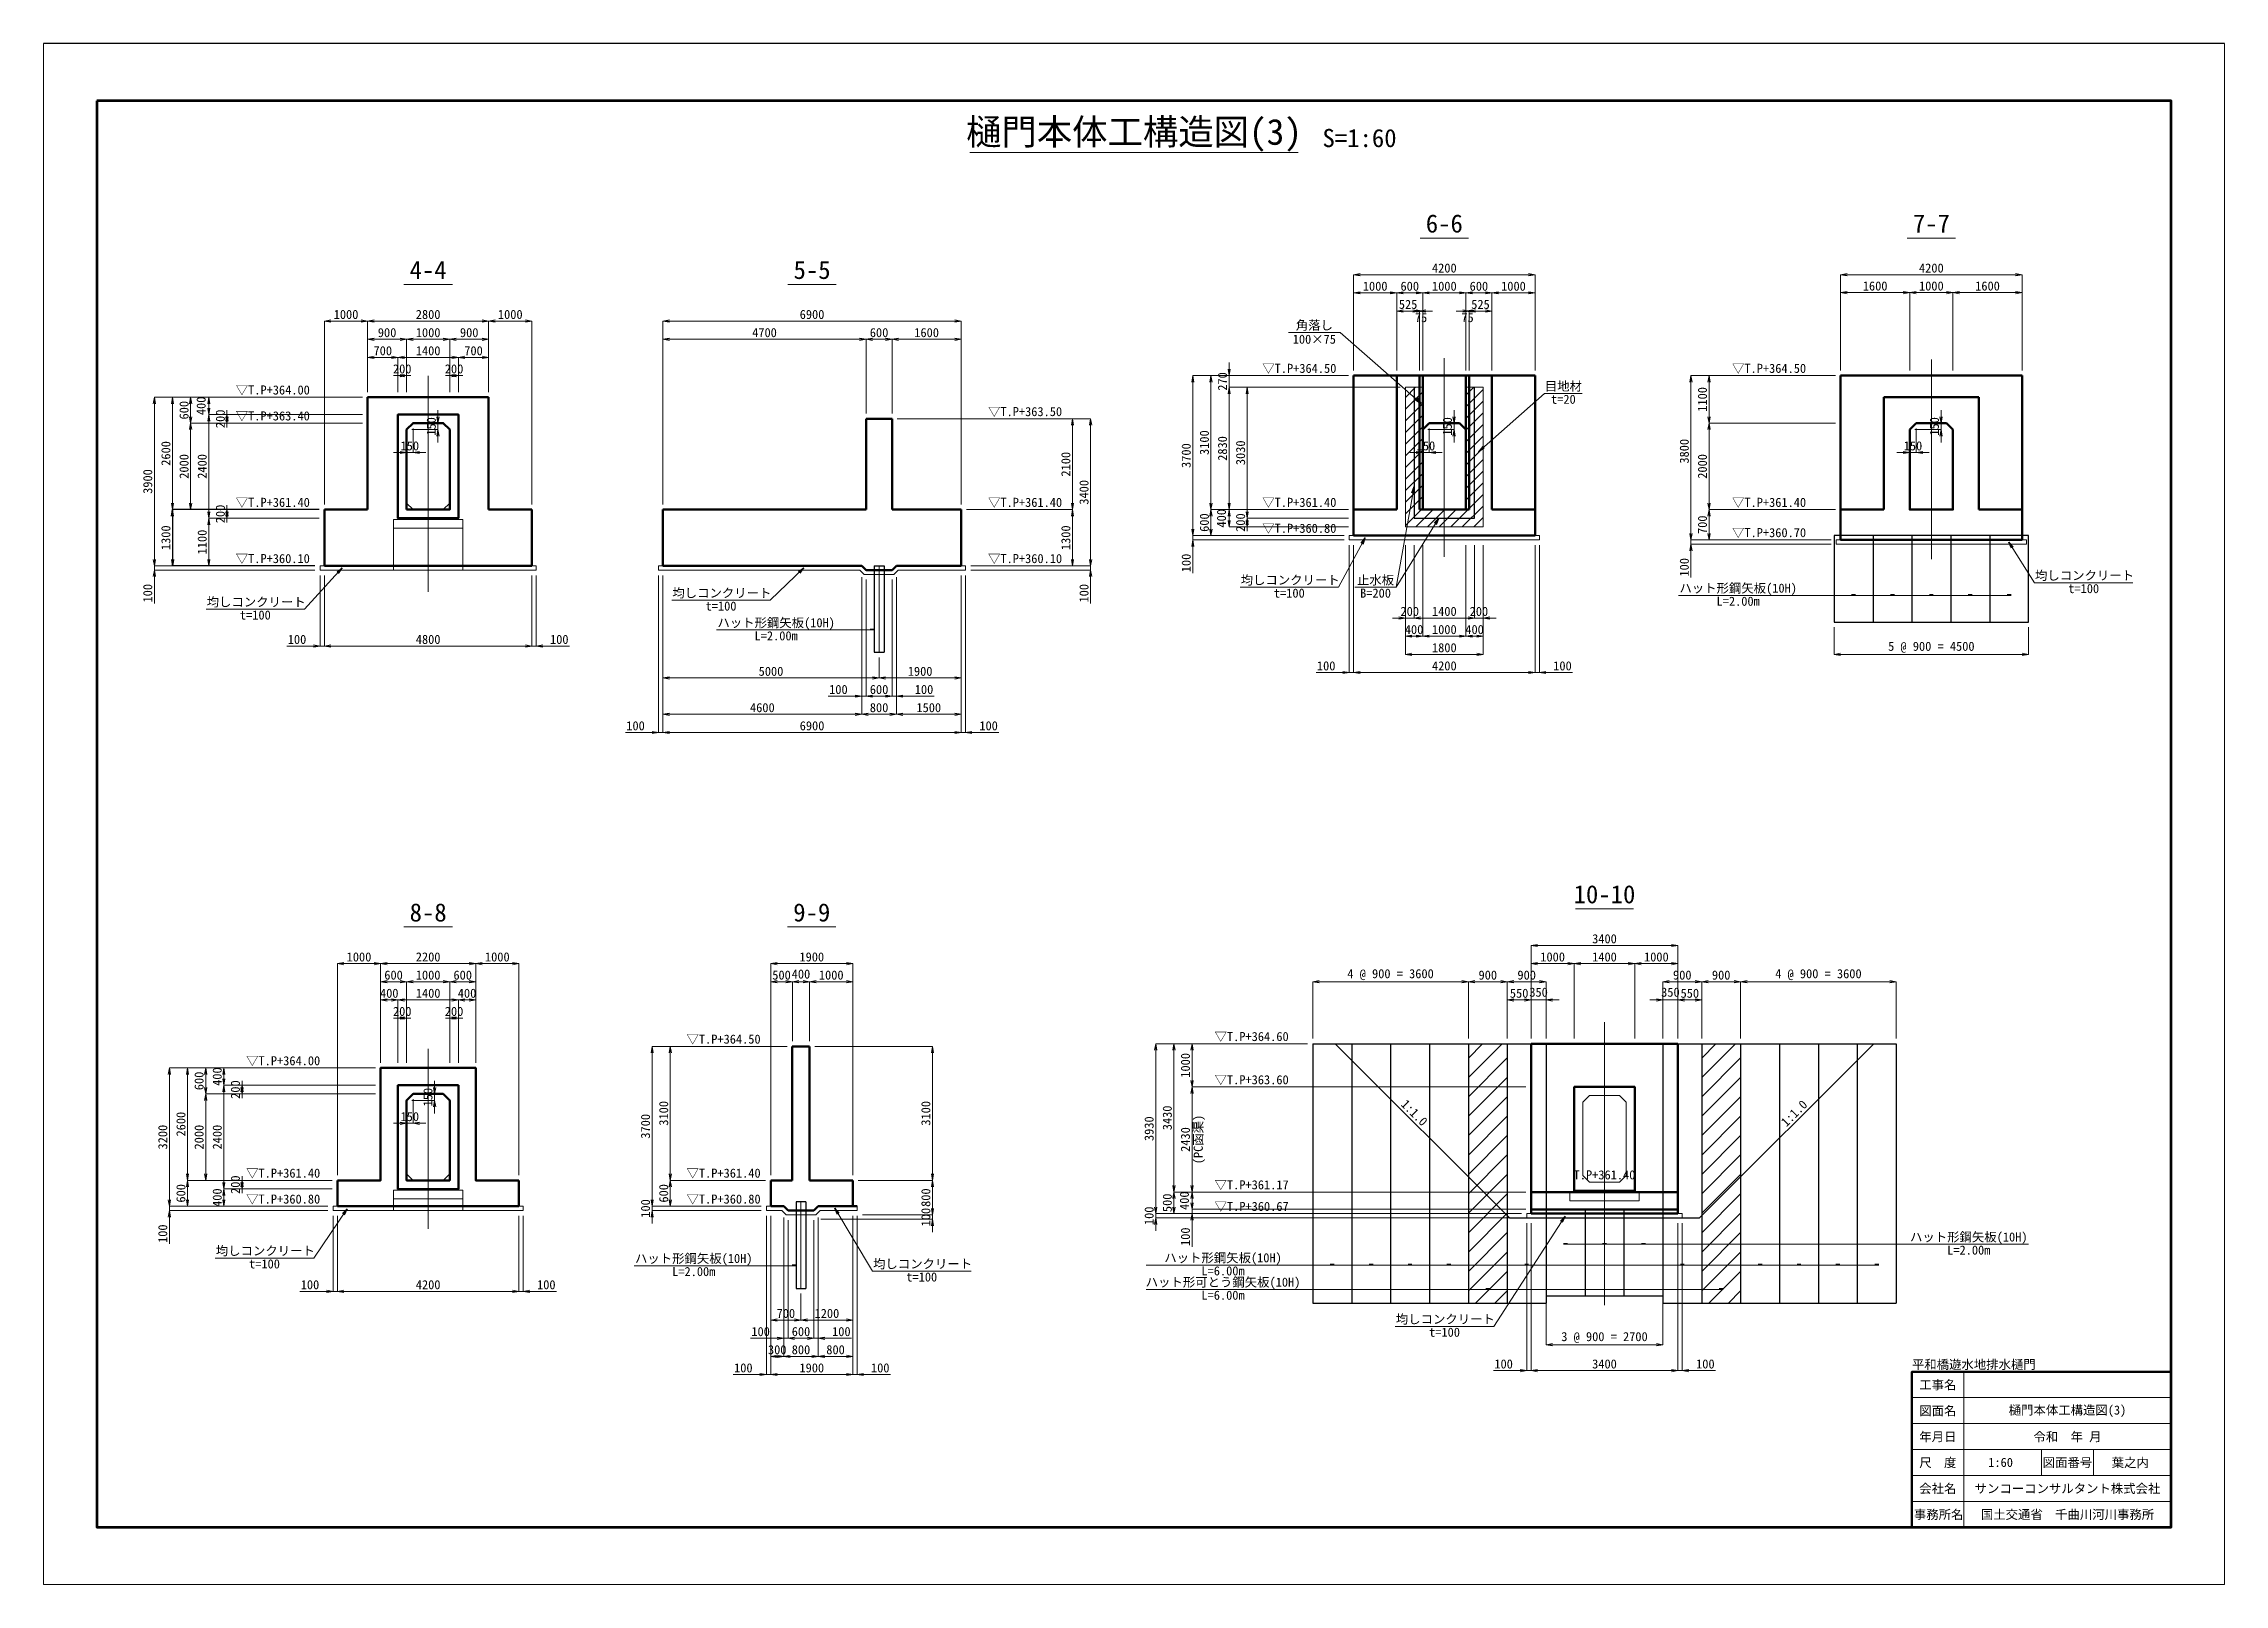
# Paper-space layout '樋門本体工構造図(3)' of a CAD drawing. Header units: millimetres. Extents: x -36 to 384, y -374 to -77.
# The model-space entities are those that its viewports show. They can reach past a viewport. Long polylines and large blocks are cut down to what shows.
import ezdxf
from ezdxf.enums import TextEntityAlignment as Align

# ---------------------------------------------------------------- set-up
doc = ezdxf.new("R2010")
doc.units = ezdxf.units.MM
doc.header["$LTSCALE"] = 60
doc.header["$PDSIZE"] = 300
for name, pattern in [('SXF_一点短鎖線', [9.25, 6, -1.5, 0.25, -1.5]), ('SXF_一点鎖線', [18.5, 12, -1.5, 3.5, -1.5]), ('SXF_二点短鎖線', [11, 6, -1.5, 0.25, -1.5, 0.25, -1.5]), ('SXF_跳び破線', [12, 6, -6])]:
    doc.linetypes.add(name, pattern=pattern)
doc.layers.get('Defpoints').update_dxf_attribs({"color": 151})
for name, color, linetype, lineweight in [('D-BMK', 2, 'SXF_一点短鎖線', 13), ('D-STR', 1, 'Continuous', 50), ('D-STR-DIM', 7, 'Continuous', 13), ('D-STR-HTXT', 7, 'Continuous', 13), ('D-STR-STR1', 2, 'Continuous', 13), ('D-STR-STR3', 4, 'Continuous', 25), ('D-STR-STR5', 6, 'Continuous', 25), ('D-STR-STR6', 7, 'Continuous', 13), ('D-STR-STR7', 1, 'Continuous', 13), ('D-STR-STRA', 1, 'Continuous', 25), ('D-STR-TXT', 7, 'Continuous', 13), ('D-TTL', 2, 'Continuous', 140), ('D-TTL-FRAM', 2, 'Continuous', 50), ('D-TTL-LINE', 7, 'Continuous', 13), ('D-TTL-TXT', 7, 'Continuous', 13)]:
    doc.layers.add(name, color=color, linetype=linetype, lineweight=lineweight)
doc.styles.add('MS ゴシック', font='MS Gothic.ttf')
doc.dimstyles.new('DIM-60', dxfattribs={"dimscale": 60, "dimtxt": 3.5, "dimasz": 2.5, "dimexe": 0, "dimexo": 2, "dimgap": 0.8, "dimtad": 1, "dimdec": 0, "dimzin": 0, "dimdsep": 46, "dimtxsty": 'MS ゴシック', "dimblk": 'OPEN', "dimcen": 0.1, "dimclrd": 256, "dimclre": 256, "dimclrt": 256, "dimaunit": 1, "dimadec": 4, "dimazin": 0, "dimtfac": 1, "dimtdec": 0, "dimtmove": 0, "dimatfit": 3, "dimldrblk": 'OPEN', "dimfxl": 1, "dimtolj": 1, "dimtzin": 0, "dimlwd": -1, "dimlwe": -1, "dimarcsym": 0})
doc.dimstyles.new('DIM-60-F', dxfattribs={"dimscale": 60, "dimtxt": 3.5, "dimasz": 2.5, "dimexe": 0, "dimexo": 2, "dimgap": 0.8, "dimtad": 1, "dimdec": 0, "dimzin": 0, "dimdsep": 46, "dimtxsty": 'MS ゴシック', "dimblk": 'OPEN', "dimcen": 0.1, "dimaunit": 1, "dimadec": 4, "dimazin": 0, "dimtfac": 1, "dimtdec": 0, "dimtmove": 2, "dimatfit": 3, "dimldrblk": 'OPEN', "dimfxl": 1, "dimtolj": 1, "dimtzin": 0, "dimlwd": -1, "dimlwe": -1, "dimarcsym": 2})

psp = doc.layouts.new('樋門本体工構造図(3)')

msp = doc.modelspace()

# ---------------------------------------------------------------- texts
at = {"layer": 'D-STR-TXT', "style": 'MS ゴシック'}
for s, p in [('100×75', (198872.2, -69996.2)), ('t=20', (204634.7, -71385.8)), ('t=100', (185144.5, -76169.4)), ('t=100', (198293.7, -75869.9)), ('B=200', (200288.3, -75869.9)), ('L=2.00m', (208679.6, -76057.5)), ('t=100', (216674.4, -75764.9)), ('t=100', (174368.6, -76377.2)), ('L=2.00m', (186419.8, -76857.5)), ('L=2.00m', (214015.3, -91066.6)), ('t=100', (174580.5, -91385.8)), ('L=2.00m', (184513, -91562.9)), ('t=100', (189788.5, -91688.8)), ('L=6.00m', (196760, -91547.2)), ('L=6.00m', (196760, -92110.9)), ('t=100', (201884.7, -92966.8))]:
    msp.add_text(s, height=210, dxfattribs=at).set_placement(p, align=Align.TOP_CENTER)
for s, p in [('角落し', (198872.2, -69946.2)), ('▽T.P+364.50', (198524.7, -70943.6, 215906.7)), ('目地材', (204634.7, -71355.8)), ('▽T.P+364.50', (209394.2, -70943.6, 215906.7)), ('▽T.P+364.00', (174772.5, -71443.6, 215906.7)), ('▽T.P+363.40', (174772.5, -72043.6)), ('▽T.P+363.50', (192179.2, -71943.6)), ('▽T.P+361.40', (174772.5, -74043.6)), ('▽T.P+361.40', (192179.2, -74043.6)), ('▽T.P+361.40', (198524.7, -74043.6)), ('▽T.P+361.40', (209394.2, -74043.6)), ('▽T.P+360.80', (198524.7, -74643.6)), ('▽T.P+360.70', (209394.2, -74743.6)), ('▽T.P+360.10', (174772.5, -75343.6)), ('▽T.P+360.10', (192179.2, -75343.6)), ('均しコンクリート', (198312.9, -75839.9)), ('止水板', (200288.3, -75839.9)), ('均しコンクリート', (216693.6, -75734.9)), ('均しコンクリート', (174387.8, -76347.2)), ('均しコンクリート', (185163.7, -76139.4)), ('ハット形鋼矢板(10H)', (208679.6, -76027.5)), ('ハット形鋼矢板(10H)', (186419.8, -76827.5)), ('▽T.P+364.50', (185202.8, -86459.5)), ('▽T.P+364.60', (197421.2, -86399.5, 129544)), ('▽T.P+364.00', (175012.4, -86959.5)), ('▽T.P+363.60', (197421.2, -87399.5)), ('▽T.P+361.40', (175012.4, -89559.5)), ('▽T.P+361.40', (185202.8, -89559.5)), ('▽T.P+361.17', (197421.2, -89829.5)), ('T.P+361.40', (205586.1, -89599.5)), ('▽T.P+360.80', (175012.4, -90159.5)), ('▽T.P+360.80', (185202.8, -90159.5)), ('▽T.P+360.67', (197421.2, -90329.5)), ('ハット形鋼矢板(10H)', (214015.3, -91036.6)), ('均しコンクリート', (174599.7, -91355.8)), ('ハット形鋼矢板(10H)', (184513, -91532.9)), ('ハット形鋼矢板(10H)', (196760, -91517.2)), ('均しコンクリート', (189807.7, -91658.8)), ('ハット形可とう鋼矢板(10H)', (196760, -92080.9)), ('均しコンクリート', (201903.9, -92936.8))]:
    msp.add_text(s, height=210, dxfattribs=at).set_placement(p, align=Align.BOTTOM_CENTER)
for rotation, p in [(315, (201069.6, -88113)), (45, (210091.3, -88124.3))]:
    msp.add_text('1:1.0', height=210, rotation=rotation, dxfattribs=at).set_placement(p, align=Align.BOTTOM_CENTER)
at = {"layer": 'D-TTL-TXT', "style": 'MS ゴシック'}
for s, height, p in [('樋門本体工構造図(3)', 600, (194699.5, -65784.6)), ('S=1:60', 420, (199918.3, -65784.6)), ('6-6', 420, (201879.6, -67761)), ('7-7', 420, (213149.1, -67761)), ('4-4', 420, (178367.3, -68834)), ('5-5', 420, (187250.4, -68834)), ('10-10', 420, (205586.1, -83276.9)), ('8-8', 420, (178367.3, -83696.9)), ('9-9', 420, (187243.7, -83696.9))]:
    msp.add_text(s, height=height, dxfattribs=at).set_placement(p, align=Align.BOTTOM_CENTER)
msp.add_text('平和橋遊水地排水樋門', height=210, dxfattribs=at).set_placement((212699.5, -93984.6), align=Align.BOTTOM_LEFT)
for s, p in [('工事名', (213299.5, -94284.6)), ('図面名', (213299.5, -94884.6)), ('樋門本体工構造図(3)', (216299.5, -94884.6)), ('年月日', (213299.5, -95484.6)), ('令和  年 月', (216299.5, -95484.6)), ('尺\u3000度', (213299.5, -96084.6)), ('1:60', (214751.4, -96084.6)), ('図面番号', (216299.5, -96084.6)), ('葉之内', (217751.4, -96084.6)), ('会社名', (213299.5, -96684.6)), ('サンコーコンサルタント株式会社', (216299.5, -96684.6)), ('事務所名', (213318.8, -97284.6)), ('国土交通省\u3000千曲川河川事務所', (216299.5, -97284.6))]:
    msp.add_text(s, height=210, dxfattribs=at).set_placement(p, align=Align.MIDDLE)

# ---------------------------------------------------------------- blocks, each defined once
blk = doc.blocks.new('_Open')
at = {"color": 0, "linetype": 'ByBlock', "lineweight": -2}
for p, q in [((-1, 0.17), (0, 0)), ((-1, -0.17), (0, 0)), ((0, 0), (-1, 0))]:
    blk.add_line(p, q, dxfattribs=at)
blk = doc.blocks.new('*D352')
at = {"layer": 'D-STR-DIM', "color": 0, "transparency": 16777216}
for p, q in [((188401, -75605), (188401, -78778)), ((189201, -75605), (189201, -78778)), ((188551, -78778), (189051, -78778))]:
    blk.add_line(p, q, dxfattribs=at)
at = {"layer": 'Defpoints', "color": 0, "transparency": 16777216}
for p in [(188401, -75485), (189201, -75485), (189201, -78778)]:
    blk.add_point(p, dxfattribs=at)
at = {"layer": 'D-STR-DIM', "color": 0, "transparency": 16777216, "xscale": 150, "yscale": 150, "zscale": 150, "rotation": 180}
blk.add_blockref('_Open', (188401, -78778), dxfattribs=at)
at = {"layer": 'D-STR-DIM', "color": 0, "transparency": 16777216, "xscale": 150, "yscale": 150, "zscale": 150}
blk.add_blockref('_Open', (189201, -78778), dxfattribs=at)
at = {"layer": 'D-STR-DIM', "color": 0, "transparency": 16777216, "insert": (188801, -78625), "char_height": 210, "attachment_point": 5, "style": 'MS ゴシック'}
blk.add_mtext('\\A1;800', dxfattribs=at)
blk = doc.blocks.new('*D353')
at = {"layer": 'D-STR-DIM', "color": 0, "transparency": 16777216}
for p, q in [((188501, -75664), (188501, -78358)), ((189100, -75664), (189100, -78358)), ((188651, -78358), (188950, -78358))]:
    blk.add_line(p, q, dxfattribs=at)
at = {"layer": 'Defpoints', "color": 0, "transparency": 16777216}
for p in [(188501, -75544), (189100, -75544), (189100, -78358)]:
    blk.add_point(p, dxfattribs=at)
at = {"layer": 'D-STR-DIM', "color": 0, "transparency": 16777216, "xscale": 150, "yscale": 150, "zscale": 150, "rotation": 180}
blk.add_blockref('_Open', (188501, -78358), dxfattribs=at)
at = {"layer": 'D-STR-DIM', "color": 0, "transparency": 16777216, "xscale": 150, "yscale": 150, "zscale": 150}
blk.add_blockref('_Open', (189100, -78358), dxfattribs=at)
at = {"layer": 'D-STR-DIM', "color": 0, "transparency": 16777216, "insert": (188801, -78205), "char_height": 210, "attachment_point": 5, "style": 'MS ゴシック'}
blk.add_mtext('\\A1;600', dxfattribs=at)
blk = doc.blocks.new('*D354')
at = {"layer": 'D-STR-DIM', "color": 0, "transparency": 16777216}
for p, q in [((188401, -75605), (188401, -78358)), ((188501, -75664), (188501, -78358)), ((188251, -78358), (187626, -78358)), ((188501, -78358), (188401, -78358)), ((188651, -78358), (188801, -78358))]:
    blk.add_line(p, q, dxfattribs=at)
at = {"layer": 'Defpoints', "color": 0, "transparency": 16777216}
for p in [(188401, -75485), (188501, -75544), (188501, -78358)]:
    blk.add_point(p, dxfattribs=at)
at = {"layer": 'D-STR-DIM', "color": 0, "transparency": 16777216, "xscale": 150, "yscale": 150, "zscale": 150}
blk.add_blockref('_Open', (188401, -78358), dxfattribs=at)
at = {"layer": 'D-STR-DIM', "color": 0, "transparency": 16777216, "xscale": 150, "yscale": 150, "zscale": 150, "rotation": 180}
blk.add_blockref('_Open', (188501, -78358), dxfattribs=at)
at = {"layer": 'D-STR-DIM', "color": 0, "transparency": 16777216, "insert": (187860, -78205), "char_height": 210, "attachment_point": 5, "style": 'MS ゴシック'}
blk.add_mtext('\\A1;100', dxfattribs=at)
blk = doc.blocks.new('*D355')
at = {"layer": 'D-STR-DIM', "color": 0, "transparency": 16777216}
for p, q in [((189100, -75664), (189100, -78358)), ((189201, -75605), (189201, -78358)), ((188950, -78358), (188800, -78358)), ((189100, -78358), (189201, -78358)), ((189351, -78358), (190075, -78358))]:
    blk.add_line(p, q, dxfattribs=at)
at = {"layer": 'Defpoints', "color": 0, "transparency": 16777216}
for p in [(189100, -75544), (189201, -75485), (189100, -78358)]:
    blk.add_point(p, dxfattribs=at)
at = {"layer": 'D-STR-DIM', "color": 0, "transparency": 16777216, "xscale": 150, "yscale": 150, "zscale": 150}
blk.add_blockref('_Open', (189100, -78358), dxfattribs=at)
at = {"layer": 'D-STR-DIM', "color": 0, "transparency": 16777216, "xscale": 150, "yscale": 150, "zscale": 150, "rotation": 180}
blk.add_blockref('_Open', (189201, -78358), dxfattribs=at)
at = {"layer": 'D-STR-DIM', "color": 0, "transparency": 16777216, "insert": (189841, -78205), "char_height": 210, "attachment_point": 5, "style": 'MS ゴシック'}
blk.add_mtext('\\A1;100', dxfattribs=at)
blk = doc.blocks.new('*D356')
at = {"layer": 'D-STR-DIM', "color": 0, "transparency": 16777216}
for p, q in [((189201, -75605), (189201, -78778)), ((190701, -75564), (190701, -78778)), ((189351, -78778), (190551, -78778))]:
    blk.add_line(p, q, dxfattribs=at)
at = {"layer": 'Defpoints', "color": 0, "transparency": 16777216}
for p in [(189201, -75485), (190701, -75444), (190701, -78778)]:
    blk.add_point(p, dxfattribs=at)
at = {"layer": 'D-STR-DIM', "color": 0, "transparency": 16777216, "xscale": 150, "yscale": 150, "zscale": 150, "rotation": 180}
blk.add_blockref('_Open', (189201, -78778), dxfattribs=at)
at = {"layer": 'D-STR-DIM', "color": 0, "transparency": 16777216, "xscale": 150, "yscale": 150, "zscale": 150}
blk.add_blockref('_Open', (190701, -78778), dxfattribs=at)
at = {"layer": 'D-STR-DIM', "color": 0, "transparency": 16777216, "insert": (189951, -78625), "char_height": 210, "attachment_point": 5, "style": 'MS ゴシック'}
blk.add_mtext('\\A1;1500', dxfattribs=at)
blk = doc.blocks.new('*D357')
at = {"layer": 'D-STR-DIM', "color": 0, "transparency": 16777216}
for p, q in [((183800, -75564), (183800, -78778)), ((188401, -75605), (188401, -78778)), ((188251, -78778), (183950, -78778))]:
    blk.add_line(p, q, dxfattribs=at)
at = {"layer": 'Defpoints', "color": 0, "transparency": 16777216}
for p in [(183800, -75444), (188401, -75485), (183800, -78778)]:
    blk.add_point(p, dxfattribs=at)
at = {"layer": 'D-STR-DIM', "color": 0, "transparency": 16777216, "xscale": 150, "yscale": 150, "zscale": 150, "rotation": 180}
blk.add_blockref('_Open', (183800, -78778), dxfattribs=at)
at = {"layer": 'D-STR-DIM', "color": 0, "transparency": 16777216, "xscale": 150, "yscale": 150, "zscale": 150}
blk.add_blockref('_Open', (188401, -78778), dxfattribs=at)
at = {"layer": 'D-STR-DIM', "color": 0, "transparency": 16777216, "insert": (186100, -78625), "char_height": 210, "attachment_point": 5, "style": 'MS ゴシック'}
blk.add_mtext('\\A1;4600', dxfattribs=at)
blk = doc.blocks.new('*D358')
at = {"layer": 'D-STR-DIM', "color": 0, "transparency": 16777216}
for p, q in [((183800, -75564), (183800, -79198)), ((190701, -75564), (190701, -79198)), ((190551, -79198), (183950, -79198))]:
    blk.add_line(p, q, dxfattribs=at)
at = {"layer": 'Defpoints', "color": 0, "transparency": 16777216}
for p in [(183800, -75444), (190701, -75444), (183800, -79198)]:
    blk.add_point(p, dxfattribs=at)
at = {"layer": 'D-STR-DIM', "color": 0, "transparency": 16777216, "xscale": 150, "yscale": 150, "zscale": 150, "rotation": 180}
blk.add_blockref('_Open', (183800, -79198), dxfattribs=at)
at = {"layer": 'D-STR-DIM', "color": 0, "transparency": 16777216, "xscale": 150, "yscale": 150, "zscale": 150}
blk.add_blockref('_Open', (190701, -79198), dxfattribs=at)
at = {"layer": 'D-STR-DIM', "color": 0, "transparency": 16777216, "insert": (187250, -79045), "char_height": 210, "attachment_point": 5, "style": 'MS ゴシック'}
blk.add_mtext('\\A1;6900', dxfattribs=at)
blk = doc.blocks.new('*D359')
at = {"layer": 'D-STR-DIM', "color": 0, "transparency": 16777216}
for p, q in [((190701, -75564), (190701, -79198)), ((190801, -75564), (190801, -79198)), ((190551, -79198), (190401, -79198)), ((190701, -79198), (190801, -79198)), ((190951, -79198), (191569, -79198))]:
    blk.add_line(p, q, dxfattribs=at)
at = {"layer": 'Defpoints', "color": 0, "transparency": 16777216}
for p in [(190701, -75444), (190801, -75444), (190801, -79198)]:
    blk.add_point(p, dxfattribs=at)
at = {"layer": 'D-STR-DIM', "color": 0, "transparency": 16777216, "xscale": 150, "yscale": 150, "zscale": 150}
blk.add_blockref('_Open', (190701, -79198), dxfattribs=at)
at = {"layer": 'D-STR-DIM', "color": 0, "transparency": 16777216, "xscale": 150, "yscale": 150, "zscale": 150, "rotation": 180}
blk.add_blockref('_Open', (190801, -79198), dxfattribs=at)
at = {"layer": 'D-STR-DIM', "color": 0, "transparency": 16777216, "insert": (191335, -79045), "char_height": 210, "attachment_point": 5, "style": 'MS ゴシック'}
blk.add_mtext('\\A1;100', dxfattribs=at)
blk = doc.blocks.new('*D360')
at = {"layer": 'D-STR-DIM', "color": 0, "transparency": 16777216}
for p, q in [((183700, -75564), (183700, -79198)), ((183800, -75564), (183800, -79198)), ((183550, -79198), (182932, -79198)), ((183800, -79198), (183700, -79198)), ((183950, -79198), (184100, -79198))]:
    blk.add_line(p, q, dxfattribs=at)
at = {"layer": 'Defpoints', "color": 0, "transparency": 16777216}
for p in [(183700, -75444), (183800, -75444), (183700, -79198)]:
    blk.add_point(p, dxfattribs=at)
at = {"layer": 'D-STR-DIM', "color": 0, "transparency": 16777216, "xscale": 150, "yscale": 150, "zscale": 150}
blk.add_blockref('_Open', (183700, -79198), dxfattribs=at)
at = {"layer": 'D-STR-DIM', "color": 0, "transparency": 16777216, "xscale": 150, "yscale": 150, "zscale": 150, "rotation": 180}
blk.add_blockref('_Open', (183800, -79198), dxfattribs=at)
at = {"layer": 'D-STR-DIM', "color": 0, "transparency": 16777216, "insert": (183166, -79045), "char_height": 210, "attachment_point": 5, "style": 'MS ゴシック'}
blk.add_mtext('\\A1;100', dxfattribs=at)
blk = doc.blocks.new('*D361')
at = {"layer": 'D-STR-DIM', "color": 0, "transparency": 16777216}
for p, q in [((190701, -75564), (190701, -77938)), ((188801, -77464), (188801, -77938)), ((188951, -77938), (190551, -77938))]:
    blk.add_line(p, q, dxfattribs=at)
at = {"layer": 'Defpoints', "color": 0, "transparency": 16777216}
for p in [(190701, -75444), (188801, -77344), (190701, -77938)]:
    blk.add_point(p, dxfattribs=at)
at = {"layer": 'D-STR-DIM', "color": 0, "transparency": 16777216, "xscale": 150, "yscale": 150, "zscale": 150, "rotation": 180}
blk.add_blockref('_Open', (188801, -77938), dxfattribs=at)
at = {"layer": 'D-STR-DIM', "color": 0, "transparency": 16777216, "xscale": 150, "yscale": 150, "zscale": 150}
blk.add_blockref('_Open', (190701, -77938), dxfattribs=at)
at = {"layer": 'D-STR-DIM', "color": 0, "transparency": 16777216, "insert": (189751, -77785), "char_height": 210, "attachment_point": 5, "style": 'MS ゴシック'}
blk.add_mtext('\\A1;1900', dxfattribs=at)
blk = doc.blocks.new('*D362')
at = {"layer": 'D-STR-DIM', "color": 0, "transparency": 16777216}
for p, q in [((183800, -75564), (183800, -77938)), ((188801, -77464), (188801, -77938)), ((188651, -77938), (183950, -77938))]:
    blk.add_line(p, q, dxfattribs=at)
at = {"layer": 'Defpoints', "color": 0, "transparency": 16777216}
for p in [(183800, -75444), (188801, -77344), (183800, -77938)]:
    blk.add_point(p, dxfattribs=at)
at = {"layer": 'D-STR-DIM', "color": 0, "transparency": 16777216, "xscale": 150, "yscale": 150, "zscale": 150, "rotation": 180}
blk.add_blockref('_Open', (183800, -77938), dxfattribs=at)
at = {"layer": 'D-STR-DIM', "color": 0, "transparency": 16777216, "xscale": 150, "yscale": 150, "zscale": 150}
blk.add_blockref('_Open', (188801, -77938), dxfattribs=at)
at = {"layer": 'D-STR-DIM', "color": 0, "transparency": 16777216, "insert": (186300, -77785), "char_height": 210, "attachment_point": 5, "style": 'MS ゴシック'}
blk.add_mtext('\\A1;5000', dxfattribs=at)
blk = doc.blocks.new('*D363')
at = {"layer": 'D-STR-DIM', "color": 0, "transparency": 16777216}
for p, q in [((188501, -71824), (188501, -70103)), ((188951, -70103), (188651, -70103)), ((189101, -71824), (189101, -70103))]:
    blk.add_line(p, q, dxfattribs=at)
at = {"layer": 'Defpoints', "color": 0, "transparency": 16777216}
for p in [(188501, -70103), (188501, -71944), (189101, -71944)]:
    blk.add_point(p, dxfattribs=at)
at = {"layer": 'D-STR-DIM', "color": 0, "transparency": 16777216, "xscale": 150, "yscale": 150, "zscale": 150, "rotation": 180}
blk.add_blockref('_Open', (188501, -70103), dxfattribs=at)
at = {"layer": 'D-STR-DIM', "color": 0, "transparency": 16777216, "xscale": 150, "yscale": 150, "zscale": 150}
blk.add_blockref('_Open', (189101, -70103), dxfattribs=at)
at = {"layer": 'D-STR-DIM', "color": 0, "transparency": 16777216, "insert": (188801, -69950), "char_height": 210, "attachment_point": 5, "style": 'MS ゴシック'}
blk.add_mtext('\\A1;600', dxfattribs=at)
blk = doc.blocks.new('*D364')
at = {"layer": 'D-STR-DIM', "color": 0, "transparency": 16777216}
for p, q in [((189101, -71824), (189101, -70103)), ((189251, -70103), (190551, -70103)), ((190701, -73924), (190701, -70103))]:
    blk.add_line(p, q, dxfattribs=at)
at = {"layer": 'Defpoints', "color": 0, "transparency": 16777216}
for p in [(190701, -70103), (189101, -71944), (190701, -74044)]:
    blk.add_point(p, dxfattribs=at)
at = {"layer": 'D-STR-DIM', "color": 0, "transparency": 16777216, "xscale": 150, "yscale": 150, "zscale": 150, "rotation": 180}
blk.add_blockref('_Open', (189101, -70103), dxfattribs=at)
at = {"layer": 'D-STR-DIM', "color": 0, "transparency": 16777216, "xscale": 150, "yscale": 150, "zscale": 150}
blk.add_blockref('_Open', (190701, -70103), dxfattribs=at)
at = {"layer": 'D-STR-DIM', "color": 0, "transparency": 16777216, "insert": (189901, -69950), "char_height": 210, "attachment_point": 5, "style": 'MS ゴシック'}
blk.add_mtext('\\A1;1600', dxfattribs=at)
blk = doc.blocks.new('*D365')
at = {"layer": 'D-STR-DIM', "color": 0, "transparency": 16777216}
for p, q in [((183800, -73924), (183800, -70103)), ((188351, -70103), (183950, -70103)), ((188501, -71824), (188501, -70103))]:
    blk.add_line(p, q, dxfattribs=at)
at = {"layer": 'Defpoints', "color": 0, "transparency": 16777216}
for p in [(183800, -70103), (188501, -71944), (183800, -74044)]:
    blk.add_point(p, dxfattribs=at)
at = {"layer": 'D-STR-DIM', "color": 0, "transparency": 16777216, "xscale": 150, "yscale": 150, "zscale": 150, "rotation": 180}
blk.add_blockref('_Open', (183800, -70103), dxfattribs=at)
at = {"layer": 'D-STR-DIM', "color": 0, "transparency": 16777216, "xscale": 150, "yscale": 150, "zscale": 150}
blk.add_blockref('_Open', (188501, -70103), dxfattribs=at)
at = {"layer": 'D-STR-DIM', "color": 0, "transparency": 16777216, "insert": (186150, -69950), "char_height": 210, "attachment_point": 5, "style": 'MS ゴシック'}
blk.add_mtext('\\A1;4700', dxfattribs=at)
blk = doc.blocks.new('*D366')
at = {"layer": 'D-STR-DIM', "color": 0, "transparency": 16777216}
for p, q in [((183800, -73924), (183800, -69683)), ((190551, -69683), (183950, -69683)), ((190701, -73924), (190701, -69683))]:
    blk.add_line(p, q, dxfattribs=at)
at = {"layer": 'Defpoints', "color": 0, "transparency": 16777216}
for p in [(183800, -69683), (183800, -74044), (190701, -74044)]:
    blk.add_point(p, dxfattribs=at)
at = {"layer": 'D-STR-DIM', "color": 0, "transparency": 16777216, "xscale": 150, "yscale": 150, "zscale": 150, "rotation": 180}
blk.add_blockref('_Open', (183800, -69683), dxfattribs=at)
at = {"layer": 'D-STR-DIM', "color": 0, "transparency": 16777216, "xscale": 150, "yscale": 150, "zscale": 150}
blk.add_blockref('_Open', (190701, -69683), dxfattribs=at)
at = {"layer": 'D-STR-DIM', "color": 0, "transparency": 16777216, "insert": (187250, -69530), "char_height": 210, "attachment_point": 5, "style": 'MS ゴシック'}
blk.add_mtext('\\A1;6900', dxfattribs=at)
blk = doc.blocks.new('*D367')
at = {"layer": 'D-STR-DIM', "color": 0, "transparency": 16777216}
for p, q in [((190821, -74044), (193276, -74044)), ((193276, -74194), (193276, -75194)), ((190921, -75344), (193276, -75344))]:
    blk.add_line(p, q, dxfattribs=at)
at = {"layer": 'Defpoints', "color": 0, "transparency": 16777216}
for p in [(190701, -74044), (190801, -75344), (193276, -75344)]:
    blk.add_point(p, dxfattribs=at)
at = {"layer": 'D-STR-DIM', "color": 0, "transparency": 16777216, "xscale": 150, "yscale": 150, "zscale": 150}
for p, rotation in [((193276, -74044), 90), ((193276, -75344), 270)]:
    blk.add_blockref('_Open', p, dxfattribs=dict(at, rotation=rotation))
at = {"layer": 'D-STR-DIM', "color": 0, "transparency": 16777216, "insert": (193123, -74694), "char_height": 210, "attachment_point": 5, "rotation": 90, "style": 'MS ゴシック'}
blk.add_mtext('\\A1;1300', dxfattribs=at)
blk = doc.blocks.new('*D368')
at = {"layer": 'D-STR-DIM', "color": 0, "transparency": 16777216}
for p, q in [((189221, -71944), (193276, -71944)), ((193276, -73894), (193276, -72094)), ((190821, -74044), (193276, -74044))]:
    blk.add_line(p, q, dxfattribs=at)
at = {"layer": 'Defpoints', "color": 0, "transparency": 16777216}
for p in [(189101, -71944), (193276, -71944), (190701, -74044)]:
    blk.add_point(p, dxfattribs=at)
at = {"layer": 'D-STR-DIM', "color": 0, "transparency": 16777216, "xscale": 150, "yscale": 150, "zscale": 150}
for p, rotation in [((193276, -71944), 90), ((193276, -74044), 270)]:
    blk.add_blockref('_Open', p, dxfattribs=dict(at, rotation=rotation))
at = {"layer": 'D-STR-DIM', "color": 0, "transparency": 16777216, "insert": (193123, -72994), "char_height": 210, "attachment_point": 5, "rotation": 90, "style": 'MS ゴシック'}
blk.add_mtext('\\A1;2100', dxfattribs=at)
blk = doc.blocks.new('*D369')
at = {"layer": 'D-STR-DIM', "color": 0, "transparency": 16777216}
for p, q in [((189221, -71944), (193696, -71944)), ((193696, -72094), (193696, -75194)), ((190921, -75344), (193696, -75344))]:
    blk.add_line(p, q, dxfattribs=at)
at = {"layer": 'Defpoints', "color": 0, "transparency": 16777216}
for p in [(189101, -71944), (190801, -75344), (193696, -75344)]:
    blk.add_point(p, dxfattribs=at)
at = {"layer": 'D-STR-DIM', "color": 0, "transparency": 16777216, "xscale": 150, "yscale": 150, "zscale": 150}
for p, rotation in [((193696, -71944), 90), ((193696, -75344), 270)]:
    blk.add_blockref('_Open', p, dxfattribs=dict(at, rotation=rotation))
at = {"layer": 'D-STR-DIM', "color": 0, "transparency": 16777216, "insert": (193543, -73644), "char_height": 210, "attachment_point": 5, "rotation": 90, "style": 'MS ゴシック'}
blk.add_mtext('\\A1;3400', dxfattribs=at)
blk = doc.blocks.new('*D370')
at = {"layer": 'D-STR-DIM', "color": 0, "transparency": 16777216}
for p, q in [((193696, -75194), (193696, -75044)), ((190921, -75344), (193696, -75344)), ((190921, -75444), (193696, -75444)), ((193696, -75344), (193696, -75444)), ((193696, -75594), (193696, -76212))]:
    blk.add_line(p, q, dxfattribs=at)
at = {"layer": 'Defpoints', "color": 0, "transparency": 16777216}
for p in [(190801, -75344), (190801, -75444), (193696, -75344)]:
    blk.add_point(p, dxfattribs=at)
at = {"layer": 'D-STR-DIM', "color": 0, "transparency": 16777216, "xscale": 150, "yscale": 150, "zscale": 150}
for p, rotation in [((193696, -75344), 270), ((193696, -75444), 90)]:
    blk.add_blockref('_Open', p, dxfattribs=dict(at, rotation=rotation))
at = {"layer": 'D-STR-DIM', "color": 0, "transparency": 16777216, "insert": (193543, -75978), "char_height": 210, "attachment_point": 5, "rotation": 90, "style": 'MS ゴシック'}
blk.add_mtext('\\A1;100', dxfattribs=at)
blk = doc.blocks.new('*D163')
at = {"layer": 'D-STR-DIM', "color": 0, "transparency": 16777216}
for p, q in [((186794, -86339), (186794, -84965)), ((187044, -84965), (186944, -84965)), ((187194, -86339), (187194, -84965))]:
    blk.add_line(p, q, dxfattribs=at)
at = {"layer": 'Defpoints', "color": 0, "transparency": 16777216}
for p in [(186794, -84965), (186794, -86459), (187194, -86459)]:
    blk.add_point(p, dxfattribs=at)
at = {"layer": 'D-STR-DIM', "color": 0, "transparency": 16777216, "xscale": 150, "yscale": 150, "zscale": 150, "rotation": 180}
blk.add_blockref('_Open', (186794, -84965), dxfattribs=at)
at = {"layer": 'D-STR-DIM', "color": 0, "transparency": 16777216, "xscale": 150, "yscale": 150, "zscale": 150}
blk.add_blockref('_Open', (187194, -84965), dxfattribs=at)
at = {"layer": 'D-STR-DIM', "color": 0, "transparency": 16777216, "insert": (186994, -84788), "char_height": 210, "attachment_point": 5, "style": 'MS ゴシック'}
blk.add_mtext('\\A1;400', dxfattribs=at)
blk = doc.blocks.new('*D164')
at = {"layer": 'D-STR-DIM', "color": 0, "transparency": 16777216}
for p, q in [((187194, -86339), (187194, -84965)), ((187344, -84965), (188044, -84965)), ((188194, -89439), (188194, -84965))]:
    blk.add_line(p, q, dxfattribs=at)
at = {"layer": 'Defpoints', "color": 0, "transparency": 16777216}
for p in [(188194, -84965), (187194, -86459), (188194, -89559)]:
    blk.add_point(p, dxfattribs=at)
at = {"layer": 'D-STR-DIM', "color": 0, "transparency": 16777216, "xscale": 150, "yscale": 150, "zscale": 150, "rotation": 180}
blk.add_blockref('_Open', (187194, -84965), dxfattribs=at)
at = {"layer": 'D-STR-DIM', "color": 0, "transparency": 16777216, "xscale": 150, "yscale": 150, "zscale": 150}
blk.add_blockref('_Open', (188194, -84965), dxfattribs=at)
at = {"layer": 'D-STR-DIM', "color": 0, "transparency": 16777216, "insert": (187694, -84812), "char_height": 210, "attachment_point": 5, "style": 'MS ゴシック'}
blk.add_mtext('\\A1;1000', dxfattribs=at)
blk = doc.blocks.new('*D165')
at = {"layer": 'D-STR-DIM', "color": 0, "transparency": 16777216}
for p, q in [((186294, -89439), (186294, -84965)), ((186644, -84965), (186444, -84965)), ((186794, -86339), (186794, -84965))]:
    blk.add_line(p, q, dxfattribs=at)
at = {"layer": 'Defpoints', "color": 0, "transparency": 16777216}
for p in [(186294, -84965), (186794, -86459), (186294, -89559)]:
    blk.add_point(p, dxfattribs=at)
at = {"layer": 'D-STR-DIM', "color": 0, "transparency": 16777216, "xscale": 150, "yscale": 150, "zscale": 150, "rotation": 180}
blk.add_blockref('_Open', (186294, -84965), dxfattribs=at)
at = {"layer": 'D-STR-DIM', "color": 0, "transparency": 16777216, "xscale": 150, "yscale": 150, "zscale": 150}
blk.add_blockref('_Open', (186794, -84965), dxfattribs=at)
at = {"layer": 'D-STR-DIM', "color": 0, "transparency": 16777216, "insert": (186544, -84812), "char_height": 210, "attachment_point": 5, "style": 'MS ゴシック'}
blk.add_mtext('\\A1;500', dxfattribs=at)
blk = doc.blocks.new('*D166')
at = {"layer": 'D-STR-DIM', "color": 0, "transparency": 16777216}
for p, q in [((186294, -89439), (186294, -84545)), ((188044, -84545), (186444, -84545)), ((188194, -89439), (188194, -84545))]:
    blk.add_line(p, q, dxfattribs=at)
at = {"layer": 'Defpoints', "color": 0, "transparency": 16777216}
for p in [(186294, -84545), (186294, -89559), (188194, -89559)]:
    blk.add_point(p, dxfattribs=at)
at = {"layer": 'D-STR-DIM', "color": 0, "transparency": 16777216, "xscale": 150, "yscale": 150, "zscale": 150, "rotation": 180}
blk.add_blockref('_Open', (186294, -84545), dxfattribs=at)
at = {"layer": 'D-STR-DIM', "color": 0, "transparency": 16777216, "xscale": 150, "yscale": 150, "zscale": 150}
blk.add_blockref('_Open', (188194, -84545), dxfattribs=at)
at = {"layer": 'D-STR-DIM', "color": 0, "transparency": 16777216, "insert": (187244, -84392), "char_height": 210, "attachment_point": 5, "style": 'MS ゴシック'}
blk.add_mtext('\\A1;1900', dxfattribs=at)
blk = doc.blocks.new('*D167')
at = {"layer": 'D-STR-DIM', "color": 0, "transparency": 16777216}
for p, q in [((188314, -89559), (190037, -89559)), ((190037, -89709), (190037, -90209)), ((188414, -90359), (190037, -90359))]:
    blk.add_line(p, q, dxfattribs=at)
at = {"layer": 'Defpoints', "color": 0, "transparency": 16777216}
for p in [(188194, -89559), (188294, -90359), (190037, -90359)]:
    blk.add_point(p, dxfattribs=at)
at = {"layer": 'D-STR-DIM', "color": 0, "transparency": 16777216, "xscale": 150, "yscale": 150, "zscale": 150}
for p, rotation in [((190037, -89559), 90), ((190037, -90359), 270)]:
    blk.add_blockref('_Open', p, dxfattribs=dict(at, rotation=rotation))
at = {"layer": 'D-STR-DIM', "color": 0, "transparency": 16777216, "insert": (189884, -89959), "char_height": 210, "attachment_point": 5, "rotation": 90, "style": 'MS ゴシック'}
blk.add_mtext('\\A1;800', dxfattribs=at)
blk = doc.blocks.new('*D168')
at = {"layer": 'D-STR-DIM', "color": 0, "transparency": 16777216}
for p, q in [((187314, -86459), (190037, -86459)), ((190037, -89409), (190037, -86609)), ((188314, -89559), (190037, -89559))]:
    blk.add_line(p, q, dxfattribs=at)
at = {"layer": 'Defpoints', "color": 0, "transparency": 16777216}
for p in [(187194, -86459), (190037, -86459), (188194, -89559)]:
    blk.add_point(p, dxfattribs=at)
at = {"layer": 'D-STR-DIM', "color": 0, "transparency": 16777216, "xscale": 150, "yscale": 150, "zscale": 150}
for p, rotation in [((190037, -86459), 90), ((190037, -89559), 270)]:
    blk.add_blockref('_Open', p, dxfattribs=dict(at, rotation=rotation))
at = {"layer": 'D-STR-DIM', "color": 0, "transparency": 16777216, "insert": (189884, -88009), "char_height": 210, "attachment_point": 5, "rotation": 90, "style": 'MS ゴシック'}
blk.add_mtext('\\A1;3100', dxfattribs=at)
blk = doc.blocks.new('*D169')
at = {"layer": 'D-STR-DIM', "color": 0, "transparency": 16777216}
for p, q in [((190037, -90209), (190037, -90059)), ((187455, -90459), (190037, -90459)), ((188414, -90359), (190037, -90359)), ((190037, -90459), (190037, -90359)), ((190037, -90609), (190037, -90759))]:
    blk.add_line(p, q, dxfattribs=at)
at = {"layer": 'Defpoints', "color": 0, "transparency": 16777216}
for p in [(187335, -90459), (188294, -90359), (190037, -90359)]:
    blk.add_point(p, dxfattribs=at)
at = {"layer": 'D-STR-DIM', "color": 0, "transparency": 16777216, "xscale": 150, "yscale": 150, "zscale": 150}
for p, rotation in [((190037, -90359), 270), ((190037, -90459), 90)]:
    blk.add_blockref('_Open', p, dxfattribs=dict(at, rotation=rotation))
at = {"layer": 'D-STR-DIM', "color": 0, "transparency": 16777216, "insert": (189884, -90409), "char_height": 210, "attachment_point": 5, "rotation": 90, "style": 'MS ゴシック'}
blk.add_mtext('\\A1;100', dxfattribs=at)
blk = doc.blocks.new('*D170')
at = {"layer": 'D-STR-DIM', "color": 0, "transparency": 16777216}
for p, q in [((186174, -89559), (183970, -89559)), ((183970, -89709), (183970, -90009)), ((186073, -90159), (183970, -90159))]:
    blk.add_line(p, q, dxfattribs=at)
at = {"layer": 'Defpoints', "color": 0, "transparency": 16777216}
for p in [(186294, -89559), (183970, -90159), (186193, -90159)]:
    blk.add_point(p, dxfattribs=at)
at = {"layer": 'D-STR-DIM', "color": 0, "transparency": 16777216, "xscale": 150, "yscale": 150, "zscale": 150}
for p, rotation in [((183970, -89559), 90), ((183970, -90159), 270)]:
    blk.add_blockref('_Open', p, dxfattribs=dict(at, rotation=rotation))
at = {"layer": 'D-STR-DIM', "color": 0, "transparency": 16777216, "insert": (183817, -89859), "char_height": 210, "attachment_point": 5, "rotation": 90, "style": 'MS ゴシック'}
blk.add_mtext('\\A1;600', dxfattribs=at)
blk = doc.blocks.new('*D171')
at = {"layer": 'D-STR-DIM', "color": 0, "transparency": 16777216}
for p, q in [((186674, -86459), (183970, -86459)), ((183970, -89409), (183970, -86609)), ((186174, -89559), (183970, -89559))]:
    blk.add_line(p, q, dxfattribs=at)
at = {"layer": 'Defpoints', "color": 0, "transparency": 16777216}
for p in [(183970, -86459), (186794, -86459), (186294, -89559)]:
    blk.add_point(p, dxfattribs=at)
at = {"layer": 'D-STR-DIM', "color": 0, "transparency": 16777216, "xscale": 150, "yscale": 150, "zscale": 150}
for p, rotation in [((183970, -86459), 90), ((183970, -89559), 270)]:
    blk.add_blockref('_Open', p, dxfattribs=dict(at, rotation=rotation))
at = {"layer": 'D-STR-DIM', "color": 0, "transparency": 16777216, "insert": (183817, -88009), "char_height": 210, "attachment_point": 5, "rotation": 90, "style": 'MS ゴシック'}
blk.add_mtext('\\A1;3100', dxfattribs=at)
blk = doc.blocks.new('*D172')
at = {"layer": 'D-STR-DIM', "color": 0, "transparency": 16777216}
for p, q in [((186674, -86459), (183550, -86459)), ((183550, -86609), (183550, -90009)), ((186073, -90159), (183550, -90159))]:
    blk.add_line(p, q, dxfattribs=at)
at = {"layer": 'Defpoints', "color": 0, "transparency": 16777216}
for p in [(186794, -86459), (183550, -90159), (186193, -90159)]:
    blk.add_point(p, dxfattribs=at)
at = {"layer": 'D-STR-DIM', "color": 0, "transparency": 16777216, "xscale": 150, "yscale": 150, "zscale": 150}
for p, rotation in [((183550, -86459), 90), ((183550, -90159), 270)]:
    blk.add_blockref('_Open', p, dxfattribs=dict(at, rotation=rotation))
at = {"layer": 'D-STR-DIM', "color": 0, "transparency": 16777216, "insert": (183397, -88309), "char_height": 210, "attachment_point": 5, "rotation": 90, "style": 'MS ゴシック'}
blk.add_mtext('\\A1;3700', dxfattribs=at)
blk = doc.blocks.new('*D173')
at = {"layer": 'D-STR-DIM', "color": 0, "transparency": 16777216}
for p, q in [((183550, -90009), (183550, -89859)), ((186073, -90159), (183550, -90159)), ((183550, -90259), (183550, -90159)), ((186074, -90259), (183550, -90259)), ((183550, -90409), (183550, -90559))]:
    blk.add_line(p, q, dxfattribs=at)
at = {"layer": 'Defpoints', "color": 0, "transparency": 16777216}
for p in [(183550, -90159), (186193, -90159), (186194, -90259)]:
    blk.add_point(p, dxfattribs=at)
at = {"layer": 'D-STR-DIM', "color": 0, "transparency": 16777216, "xscale": 150, "yscale": 150, "zscale": 150}
for p, rotation in [((183550, -90159), 270), ((183550, -90259), 90)]:
    blk.add_blockref('_Open', p, dxfattribs=dict(at, rotation=rotation))
at = {"layer": 'D-STR-DIM', "color": 0, "transparency": 16777216, "insert": (183397, -90209), "char_height": 210, "attachment_point": 5, "rotation": 90, "style": 'MS ゴシック'}
blk.add_mtext('\\A1;100', dxfattribs=at)
blk = doc.blocks.new('*D174')
at = {"layer": 'D-STR-DIM', "color": 0, "transparency": 16777216}
for p, q in [((186594, -90421), (186594, -93631)), ((187394, -90421), (187394, -93631)), ((186744, -93631), (187244, -93631))]:
    blk.add_line(p, q, dxfattribs=at)
at = {"layer": 'Defpoints', "color": 0, "transparency": 16777216}
for p in [(186594, -90301), (187394, -90301), (187394, -93631)]:
    blk.add_point(p, dxfattribs=at)
at = {"layer": 'D-STR-DIM', "color": 0, "transparency": 16777216, "xscale": 150, "yscale": 150, "zscale": 150, "rotation": 180}
blk.add_blockref('_Open', (186594, -93631), dxfattribs=at)
at = {"layer": 'D-STR-DIM', "color": 0, "transparency": 16777216, "xscale": 150, "yscale": 150, "zscale": 150}
blk.add_blockref('_Open', (187394, -93631), dxfattribs=at)
at = {"layer": 'D-STR-DIM', "color": 0, "transparency": 16777216, "insert": (186994, -93478), "char_height": 210, "attachment_point": 5, "style": 'MS ゴシック'}
blk.add_mtext('\\A1;800', dxfattribs=at)
blk = doc.blocks.new('*D175')
at = {"layer": 'D-STR-DIM', "color": 0, "transparency": 16777216}
for p, q in [((186694, -90479), (186694, -93211)), ((187294, -90479), (187294, -93211)), ((186844, -93211), (187144, -93211))]:
    blk.add_line(p, q, dxfattribs=at)
at = {"layer": 'Defpoints', "color": 0, "transparency": 16777216}
for p in [(186694, -90359), (187294, -90359), (187294, -93211)]:
    blk.add_point(p, dxfattribs=at)
at = {"layer": 'D-STR-DIM', "color": 0, "transparency": 16777216, "xscale": 150, "yscale": 150, "zscale": 150, "rotation": 180}
blk.add_blockref('_Open', (186694, -93211), dxfattribs=at)
at = {"layer": 'D-STR-DIM', "color": 0, "transparency": 16777216, "xscale": 150, "yscale": 150, "zscale": 150}
blk.add_blockref('_Open', (187294, -93211), dxfattribs=at)
at = {"layer": 'D-STR-DIM', "color": 0, "transparency": 16777216, "insert": (186994, -93058), "char_height": 210, "attachment_point": 5, "style": 'MS ゴシック'}
blk.add_mtext('\\A1;600', dxfattribs=at)
blk = doc.blocks.new('*D176')
at = {"layer": 'D-STR-DIM', "color": 0, "transparency": 16777216}
for p, q in [((186594, -90421), (186594, -93211)), ((186694, -90479), (186694, -93211)), ((186444, -93211), (185826, -93211)), ((186694, -93211), (186594, -93211)), ((186844, -93211), (186994, -93211))]:
    blk.add_line(p, q, dxfattribs=at)
at = {"layer": 'Defpoints', "color": 0, "transparency": 16777216}
for p in [(186594, -90301), (186694, -90359), (186694, -93211)]:
    blk.add_point(p, dxfattribs=at)
at = {"layer": 'D-STR-DIM', "color": 0, "transparency": 16777216, "xscale": 150, "yscale": 150, "zscale": 150}
blk.add_blockref('_Open', (186594, -93211), dxfattribs=at)
at = {"layer": 'D-STR-DIM', "color": 0, "transparency": 16777216, "xscale": 150, "yscale": 150, "zscale": 150, "rotation": 180}
blk.add_blockref('_Open', (186694, -93211), dxfattribs=at)
at = {"layer": 'D-STR-DIM', "color": 0, "transparency": 16777216, "insert": (186060, -93058), "char_height": 210, "attachment_point": 5, "style": 'MS ゴシック'}
blk.add_mtext('\\A1;100', dxfattribs=at)
blk = doc.blocks.new('*D177')
at = {"layer": 'D-STR-DIM', "color": 0, "transparency": 16777216}
for p, q in [((187294, -90479), (187294, -93211)), ((187394, -90421), (187394, -93211)), ((187144, -93211), (186994, -93211)), ((187294, -93211), (187394, -93211)), ((187544, -93211), (188162, -93211))]:
    blk.add_line(p, q, dxfattribs=at)
at = {"layer": 'Defpoints', "color": 0, "transparency": 16777216}
for p in [(187394, -90301), (187294, -90359), (187294, -93211)]:
    blk.add_point(p, dxfattribs=at)
at = {"layer": 'D-STR-DIM', "color": 0, "transparency": 16777216, "xscale": 150, "yscale": 150, "zscale": 150}
blk.add_blockref('_Open', (187294, -93211), dxfattribs=at)
at = {"layer": 'D-STR-DIM', "color": 0, "transparency": 16777216, "xscale": 150, "yscale": 150, "zscale": 150, "rotation": 180}
blk.add_blockref('_Open', (187394, -93211), dxfattribs=at)
at = {"layer": 'D-STR-DIM', "color": 0, "transparency": 16777216, "insert": (187928, -93058), "char_height": 210, "attachment_point": 5, "style": 'MS ゴシック'}
blk.add_mtext('\\A1;100', dxfattribs=at)
blk = doc.blocks.new('*D178')
at = {"layer": 'D-STR-DIM', "color": 0, "transparency": 16777216}
for p, q in [((187394, -90421), (187394, -93631)), ((188194, -90379), (188194, -93631)), ((187544, -93631), (188044, -93631))]:
    blk.add_line(p, q, dxfattribs=at)
at = {"layer": 'Defpoints', "color": 0, "transparency": 16777216}
for p in [(187394, -90301), (188194, -90259), (188194, -93631)]:
    blk.add_point(p, dxfattribs=at)
at = {"layer": 'D-STR-DIM', "color": 0, "transparency": 16777216, "xscale": 150, "yscale": 150, "zscale": 150, "rotation": 180}
blk.add_blockref('_Open', (187394, -93631), dxfattribs=at)
at = {"layer": 'D-STR-DIM', "color": 0, "transparency": 16777216, "xscale": 150, "yscale": 150, "zscale": 150}
blk.add_blockref('_Open', (188194, -93631), dxfattribs=at)
at = {"layer": 'D-STR-DIM', "color": 0, "transparency": 16777216, "insert": (187794, -93478), "char_height": 210, "attachment_point": 5, "style": 'MS ゴシック'}
blk.add_mtext('\\A1;800', dxfattribs=at)
blk = doc.blocks.new('*D179')
at = {"layer": 'D-STR-DIM', "color": 0, "transparency": 16777216}
for p, q in [((186294, -90379), (186294, -93631)), ((186594, -90421), (186594, -93631)), ((186594, -93631), (186294, -93631)), ((186444, -93631), (186294, -93631)), ((186444, -93631), (186594, -93631))]:
    blk.add_line(p, q, dxfattribs=at)
at = {"layer": 'Defpoints', "color": 0, "transparency": 16777216}
for p in [(186294, -90259), (186594, -90301), (186294, -93631)]:
    blk.add_point(p, dxfattribs=at)
at = {"layer": 'D-STR-DIM', "color": 0, "transparency": 16777216, "xscale": 150, "yscale": 150, "zscale": 150, "rotation": 180}
blk.add_blockref('_Open', (186294, -93631), dxfattribs=at)
at = {"layer": 'D-STR-DIM', "color": 0, "transparency": 16777216, "xscale": 150, "yscale": 150, "zscale": 150}
blk.add_blockref('_Open', (186594, -93631), dxfattribs=at)
at = {"layer": 'D-STR-DIM', "color": 0, "transparency": 16777216, "insert": (186444, -93478), "char_height": 210, "attachment_point": 5, "style": 'MS ゴシック'}
blk.add_mtext('\\A1;300', dxfattribs=at)
blk = doc.blocks.new('*D180')
at = {"layer": 'D-STR-DIM', "color": 0, "transparency": 16777216}
for p, q in [((186294, -90379), (186294, -94051)), ((188194, -90379), (188194, -94051)), ((188044, -94051), (186444, -94051))]:
    blk.add_line(p, q, dxfattribs=at)
at = {"layer": 'Defpoints', "color": 0, "transparency": 16777216}
for p in [(186294, -90259), (188194, -90259), (186294, -94051)]:
    blk.add_point(p, dxfattribs=at)
at = {"layer": 'D-STR-DIM', "color": 0, "transparency": 16777216, "xscale": 150, "yscale": 150, "zscale": 150, "rotation": 180}
blk.add_blockref('_Open', (186294, -94051), dxfattribs=at)
at = {"layer": 'D-STR-DIM', "color": 0, "transparency": 16777216, "xscale": 150, "yscale": 150, "zscale": 150}
blk.add_blockref('_Open', (188194, -94051), dxfattribs=at)
at = {"layer": 'D-STR-DIM', "color": 0, "transparency": 16777216, "insert": (187244, -93898), "char_height": 210, "attachment_point": 5, "style": 'MS ゴシック'}
blk.add_mtext('\\A1;1900', dxfattribs=at)
blk = doc.blocks.new('*D181')
at = {"layer": 'D-STR-DIM', "color": 0, "transparency": 16777216}
for p, q in [((188194, -90379), (188194, -94051)), ((188294, -90379), (188294, -94051)), ((188044, -94051), (187894, -94051)), ((188194, -94051), (188294, -94051)), ((188444, -94051), (189062, -94051))]:
    blk.add_line(p, q, dxfattribs=at)
at = {"layer": 'Defpoints', "color": 0, "transparency": 16777216}
for p in [(188194, -90259), (188294, -90259), (188294, -94051)]:
    blk.add_point(p, dxfattribs=at)
at = {"layer": 'D-STR-DIM', "color": 0, "transparency": 16777216, "xscale": 150, "yscale": 150, "zscale": 150}
blk.add_blockref('_Open', (188194, -94051), dxfattribs=at)
at = {"layer": 'D-STR-DIM', "color": 0, "transparency": 16777216, "xscale": 150, "yscale": 150, "zscale": 150, "rotation": 180}
blk.add_blockref('_Open', (188294, -94051), dxfattribs=at)
at = {"layer": 'D-STR-DIM', "color": 0, "transparency": 16777216, "insert": (188828, -93898), "char_height": 210, "attachment_point": 5, "style": 'MS ゴシック'}
blk.add_mtext('\\A1;100', dxfattribs=at)
blk = doc.blocks.new('*D182')
at = {"layer": 'D-STR-DIM', "color": 0, "transparency": 16777216}
for p, q in [((186194, -90379), (186194, -94051)), ((186294, -90379), (186294, -94051)), ((186044, -94051), (185426, -94051)), ((186294, -94051), (186194, -94051)), ((186444, -94051), (186594, -94051))]:
    blk.add_line(p, q, dxfattribs=at)
at = {"layer": 'Defpoints', "color": 0, "transparency": 16777216}
for p in [(186194, -90259), (186294, -90259), (186194, -94051)]:
    blk.add_point(p, dxfattribs=at)
at = {"layer": 'D-STR-DIM', "color": 0, "transparency": 16777216, "xscale": 150, "yscale": 150, "zscale": 150}
blk.add_blockref('_Open', (186194, -94051), dxfattribs=at)
at = {"layer": 'D-STR-DIM', "color": 0, "transparency": 16777216, "xscale": 150, "yscale": 150, "zscale": 150, "rotation": 180}
blk.add_blockref('_Open', (186294, -94051), dxfattribs=at)
at = {"layer": 'D-STR-DIM', "color": 0, "transparency": 16777216, "insert": (185660, -93898), "char_height": 210, "attachment_point": 5, "style": 'MS ゴシック'}
blk.add_mtext('\\A1;100', dxfattribs=at)
blk = doc.blocks.new('*D183')
at = {"layer": 'D-STR-DIM', "color": 0, "transparency": 16777216}
for p, q in [((186294, -90379), (186294, -92791)), ((186994, -92179), (186994, -92791)), ((186444, -92791), (186844, -92791))]:
    blk.add_line(p, q, dxfattribs=at)
at = {"layer": 'Defpoints', "color": 0, "transparency": 16777216}
for p in [(186294, -90259), (186994, -92059), (186994, -92791)]:
    blk.add_point(p, dxfattribs=at)
at = {"layer": 'D-STR-DIM', "color": 0, "transparency": 16777216, "xscale": 150, "yscale": 150, "zscale": 150, "rotation": 180}
blk.add_blockref('_Open', (186294, -92791), dxfattribs=at)
at = {"layer": 'D-STR-DIM', "color": 0, "transparency": 16777216, "xscale": 150, "yscale": 150, "zscale": 150}
blk.add_blockref('_Open', (186994, -92791), dxfattribs=at)
at = {"layer": 'D-STR-DIM', "color": 0, "transparency": 16777216, "insert": (186644, -92638), "char_height": 210, "attachment_point": 5, "style": 'MS ゴシック'}
blk.add_mtext('\\A1;700', dxfattribs=at)
blk = doc.blocks.new('*D184')
at = {"layer": 'D-STR-DIM', "color": 0, "transparency": 16777216}
for p, q in [((188194, -90379), (188194, -92791)), ((186994, -92179), (186994, -92791)), ((187144, -92791), (188044, -92791))]:
    blk.add_line(p, q, dxfattribs=at)
at = {"layer": 'Defpoints', "color": 0, "transparency": 16777216}
for p in [(188194, -90259), (186994, -92059), (188194, -92791)]:
    blk.add_point(p, dxfattribs=at)
at = {"layer": 'D-STR-DIM', "color": 0, "transparency": 16777216, "xscale": 150, "yscale": 150, "zscale": 150, "rotation": 180}
blk.add_blockref('_Open', (186994, -92791), dxfattribs=at)
at = {"layer": 'D-STR-DIM', "color": 0, "transparency": 16777216, "xscale": 150, "yscale": 150, "zscale": 150}
blk.add_blockref('_Open', (188194, -92791), dxfattribs=at)
at = {"layer": 'D-STR-DIM', "color": 0, "transparency": 16777216, "insert": (187594, -92638), "char_height": 210, "attachment_point": 5, "style": 'MS ゴシック'}
blk.add_mtext('\\A1;1200', dxfattribs=at)
blk = doc.blocks.new('*D43')
at = {"layer": 'D-STR-DIM', "color": 0, "transparency": 16777216}
for p, q in [((176967, -71324), (176967, -69683)), ((177117, -69683), (179617, -69683)), ((179767, -71324), (179767, -69683))]:
    blk.add_line(p, q, dxfattribs=at)
at = {"layer": 'Defpoints', "color": 0, "transparency": 16777216}
for p in [(179767, -69683), (176967, -71444), (179767, -71444)]:
    blk.add_point(p, dxfattribs=at)
at = {"layer": 'D-STR-DIM', "color": 0, "transparency": 16777216, "xscale": 150, "yscale": 150, "zscale": 150, "rotation": 180}
blk.add_blockref('_Open', (176967, -69683), dxfattribs=at)
at = {"layer": 'D-STR-DIM', "color": 0, "transparency": 16777216, "xscale": 150, "yscale": 150, "zscale": 150}
blk.add_blockref('_Open', (179767, -69683), dxfattribs=at)
at = {"layer": 'D-STR-DIM', "color": 0, "transparency": 16777216, "insert": (178367, -69530), "char_height": 210, "attachment_point": 5, "style": 'MS ゴシック'}
blk.add_mtext('\\A1;2800', dxfattribs=at)
blk = doc.blocks.new('*D44')
at = {"layer": 'D-STR-DIM', "color": 0, "transparency": 16777216}
for p, q in [((178867, -71324), (178867, -70103)), ((179617, -70103), (179017, -70103)), ((179767, -71324), (179767, -70103))]:
    blk.add_line(p, q, dxfattribs=at)
at = {"layer": 'Defpoints', "color": 0, "transparency": 16777216}
for p in [(178867, -70103), (178867, -71444), (179767, -71444)]:
    blk.add_point(p, dxfattribs=at)
at = {"layer": 'D-STR-DIM', "color": 0, "transparency": 16777216, "xscale": 150, "yscale": 150, "zscale": 150, "rotation": 180}
blk.add_blockref('_Open', (178867, -70103), dxfattribs=at)
at = {"layer": 'D-STR-DIM', "color": 0, "transparency": 16777216, "xscale": 150, "yscale": 150, "zscale": 150}
blk.add_blockref('_Open', (179767, -70103), dxfattribs=at)
at = {"layer": 'D-STR-DIM', "color": 0, "transparency": 16777216, "insert": (179317, -69950), "char_height": 210, "attachment_point": 5, "style": 'MS ゴシック'}
blk.add_mtext('\\A1;900', dxfattribs=at)
blk = doc.blocks.new('*D45')
at = {"layer": 'D-STR-DIM', "color": 0, "transparency": 16777216}
for p, q in [((179767, -71324), (179767, -69683)), ((179917, -69683), (180617, -69683)), ((180767, -73924), (180767, -69683))]:
    blk.add_line(p, q, dxfattribs=at)
at = {"layer": 'Defpoints', "color": 0, "transparency": 16777216}
for p in [(180767, -69683), (179767, -71444), (180767, -74044)]:
    blk.add_point(p, dxfattribs=at)
at = {"layer": 'D-STR-DIM', "color": 0, "transparency": 16777216, "xscale": 150, "yscale": 150, "zscale": 150, "rotation": 180}
blk.add_blockref('_Open', (179767, -69683), dxfattribs=at)
at = {"layer": 'D-STR-DIM', "color": 0, "transparency": 16777216, "xscale": 150, "yscale": 150, "zscale": 150}
blk.add_blockref('_Open', (180767, -69683), dxfattribs=at)
at = {"layer": 'D-STR-DIM', "color": 0, "transparency": 16777216, "insert": (180267, -69530), "char_height": 210, "attachment_point": 5, "style": 'MS ゴシック'}
blk.add_mtext('\\A1;1000', dxfattribs=at)
blk = doc.blocks.new('*D46')
at = {"layer": 'D-STR-DIM', "color": 0, "transparency": 16777216}
for p, q in [((177867, -71324), (177867, -70103)), ((178017, -70103), (178717, -70103)), ((178867, -71324), (178867, -70103))]:
    blk.add_line(p, q, dxfattribs=at)
at = {"layer": 'Defpoints', "color": 0, "transparency": 16777216}
for p in [(178867, -70103), (177867, -71444), (178867, -71444)]:
    blk.add_point(p, dxfattribs=at)
at = {"layer": 'D-STR-DIM', "color": 0, "transparency": 16777216, "xscale": 150, "yscale": 150, "zscale": 150, "rotation": 180}
blk.add_blockref('_Open', (177867, -70103), dxfattribs=at)
at = {"layer": 'D-STR-DIM', "color": 0, "transparency": 16777216, "xscale": 150, "yscale": 150, "zscale": 150}
blk.add_blockref('_Open', (178867, -70103), dxfattribs=at)
at = {"layer": 'D-STR-DIM', "color": 0, "transparency": 16777216, "insert": (178367, -69950), "char_height": 210, "attachment_point": 5, "style": 'MS ゴシック'}
blk.add_mtext('\\A1;1000', dxfattribs=at)
blk = doc.blocks.new('*D47')
at = {"layer": 'D-STR-DIM', "color": 0, "transparency": 16777216}
for p, q in [((175967, -73924), (175967, -69683)), ((176117, -69683), (176817, -69683)), ((176967, -71324), (176967, -69683))]:
    blk.add_line(p, q, dxfattribs=at)
at = {"layer": 'Defpoints', "color": 0, "transparency": 16777216}
for p in [(176967, -69683), (176967, -71444), (175967, -74044)]:
    blk.add_point(p, dxfattribs=at)
at = {"layer": 'D-STR-DIM', "color": 0, "transparency": 16777216, "xscale": 150, "yscale": 150, "zscale": 150, "rotation": 180}
blk.add_blockref('_Open', (175967, -69683), dxfattribs=at)
at = {"layer": 'D-STR-DIM', "color": 0, "transparency": 16777216, "xscale": 150, "yscale": 150, "zscale": 150}
blk.add_blockref('_Open', (176967, -69683), dxfattribs=at)
at = {"layer": 'D-STR-DIM', "color": 0, "transparency": 16777216, "insert": (176467, -69530), "char_height": 210, "attachment_point": 5, "style": 'MS ゴシック'}
blk.add_mtext('\\A1;1000', dxfattribs=at)
blk = doc.blocks.new('*D48')
at = {"layer": 'D-STR-DIM', "color": 0, "transparency": 16777216}
for p, q in [((176967, -71324), (176967, -70103)), ((177117, -70103), (177717, -70103)), ((177867, -71324), (177867, -70103))]:
    blk.add_line(p, q, dxfattribs=at)
at = {"layer": 'Defpoints', "color": 0, "transparency": 16777216}
for p in [(177867, -70103), (176967, -71444), (177867, -71444)]:
    blk.add_point(p, dxfattribs=at)
at = {"layer": 'D-STR-DIM', "color": 0, "transparency": 16777216, "xscale": 150, "yscale": 150, "zscale": 150, "rotation": 180}
blk.add_blockref('_Open', (176967, -70103), dxfattribs=at)
at = {"layer": 'D-STR-DIM', "color": 0, "transparency": 16777216, "xscale": 150, "yscale": 150, "zscale": 150}
blk.add_blockref('_Open', (177867, -70103), dxfattribs=at)
at = {"layer": 'D-STR-DIM', "color": 0, "transparency": 16777216, "insert": (177417, -69950), "char_height": 210, "attachment_point": 5, "style": 'MS ゴシック'}
blk.add_mtext('\\A1;900', dxfattribs=at)
blk = doc.blocks.new('*D49')
at = {"layer": 'D-STR-DIM', "color": 0, "transparency": 16777216}
for p, q in [((179067, -71324), (179067, -70523)), ((179617, -70523), (179217, -70523)), ((179767, -71324), (179767, -70523))]:
    blk.add_line(p, q, dxfattribs=at)
at = {"layer": 'Defpoints', "color": 0, "transparency": 16777216}
for p in [(179067, -70523), (179067, -71444), (179767, -71444)]:
    blk.add_point(p, dxfattribs=at)
at = {"layer": 'D-STR-DIM', "color": 0, "transparency": 16777216, "xscale": 150, "yscale": 150, "zscale": 150, "rotation": 180}
blk.add_blockref('_Open', (179067, -70523), dxfattribs=at)
at = {"layer": 'D-STR-DIM', "color": 0, "transparency": 16777216, "xscale": 150, "yscale": 150, "zscale": 150}
blk.add_blockref('_Open', (179767, -70523), dxfattribs=at)
at = {"layer": 'D-STR-DIM', "color": 0, "transparency": 16777216, "insert": (179417, -70370), "char_height": 210, "attachment_point": 5, "style": 'MS ゴシック'}
blk.add_mtext('\\A1;700', dxfattribs=at)
blk = doc.blocks.new('*D50')
at = {"layer": 'D-STR-DIM', "color": 0, "transparency": 16777216}
for p, q in [((177667, -71324), (177667, -70523)), ((177817, -70523), (178917, -70523)), ((179067, -71324), (179067, -70523))]:
    blk.add_line(p, q, dxfattribs=at)
at = {"layer": 'Defpoints', "color": 0, "transparency": 16777216}
for p in [(179067, -70523), (177667, -71444), (179067, -71444)]:
    blk.add_point(p, dxfattribs=at)
at = {"layer": 'D-STR-DIM', "color": 0, "transparency": 16777216, "xscale": 150, "yscale": 150, "zscale": 150, "rotation": 180}
blk.add_blockref('_Open', (177667, -70523), dxfattribs=at)
at = {"layer": 'D-STR-DIM', "color": 0, "transparency": 16777216, "xscale": 150, "yscale": 150, "zscale": 150}
blk.add_blockref('_Open', (179067, -70523), dxfattribs=at)
at = {"layer": 'D-STR-DIM', "color": 0, "transparency": 16777216, "insert": (178367, -70370), "char_height": 210, "attachment_point": 5, "style": 'MS ゴシック'}
blk.add_mtext('\\A1;1400', dxfattribs=at)
blk = doc.blocks.new('*D51')
at = {"layer": 'D-STR-DIM', "color": 0, "transparency": 16777216}
for p, q in [((176967, -71324), (176967, -70523)), ((177117, -70523), (177517, -70523)), ((177667, -71324), (177667, -70523))]:
    blk.add_line(p, q, dxfattribs=at)
at = {"layer": 'Defpoints', "color": 0, "transparency": 16777216}
for p in [(177667, -70523), (176967, -71444), (177667, -71444)]:
    blk.add_point(p, dxfattribs=at)
at = {"layer": 'D-STR-DIM', "color": 0, "transparency": 16777216, "xscale": 150, "yscale": 150, "zscale": 150, "rotation": 180}
blk.add_blockref('_Open', (176967, -70523), dxfattribs=at)
at = {"layer": 'D-STR-DIM', "color": 0, "transparency": 16777216, "xscale": 150, "yscale": 150, "zscale": 150}
blk.add_blockref('_Open', (177667, -70523), dxfattribs=at)
at = {"layer": 'D-STR-DIM', "color": 0, "transparency": 16777216, "insert": (177317, -70370), "char_height": 210, "attachment_point": 5, "style": 'MS ゴシック'}
blk.add_mtext('\\A1;700', dxfattribs=at)
blk = doc.blocks.new('*D52')
at = {"layer": 'D-STR-DIM', "color": 0, "transparency": 16777216}
for p, q in [((177717, -70943), (177567, -70943)), ((177667, -71324), (177667, -70943)), ((177667, -70943), (177867, -70943)), ((177817, -70943), (177967, -70943)), ((177867, -71324), (177867, -70943))]:
    blk.add_line(p, q, dxfattribs=at)
at = {"layer": 'Defpoints', "color": 0, "transparency": 16777216}
for p in [(177867, -70943), (177667, -71444), (177867, -71444)]:
    blk.add_point(p, dxfattribs=at)
at = {"layer": 'D-STR-DIM', "color": 0, "transparency": 16777216, "xscale": 150, "yscale": 150, "zscale": 150, "rotation": 180}
blk.add_blockref('_Open', (177667, -70943), dxfattribs=at)
at = {"layer": 'D-STR-DIM', "color": 0, "transparency": 16777216, "xscale": 150, "yscale": 150, "zscale": 150}
blk.add_blockref('_Open', (177867, -70943), dxfattribs=at)
at = {"layer": 'D-STR-DIM', "color": 0, "transparency": 16777216, "insert": (177767, -70790), "char_height": 210, "attachment_point": 5, "style": 'MS ゴシック'}
blk.add_mtext('\\A1;200', dxfattribs=at)
blk = doc.blocks.new('*D53')
at = {"layer": 'D-STR-DIM', "color": 0, "transparency": 16777216}
for p, q in [((178917, -70943), (178767, -70943)), ((178867, -71324), (178867, -70943)), ((179067, -70943), (178867, -70943)), ((179017, -70943), (179167, -70943)), ((179067, -71324), (179067, -70943))]:
    blk.add_line(p, q, dxfattribs=at)
at = {"layer": 'Defpoints', "color": 0, "transparency": 16777216}
for p in [(178867, -70943), (178867, -71444), (179067, -71444)]:
    blk.add_point(p, dxfattribs=at)
at = {"layer": 'D-STR-DIM', "color": 0, "transparency": 16777216, "xscale": 150, "yscale": 150, "zscale": 150, "rotation": 180}
blk.add_blockref('_Open', (178867, -70943), dxfattribs=at)
at = {"layer": 'D-STR-DIM', "color": 0, "transparency": 16777216, "xscale": 150, "yscale": 150, "zscale": 150}
blk.add_blockref('_Open', (179067, -70943), dxfattribs=at)
at = {"layer": 'D-STR-DIM', "color": 0, "transparency": 16777216, "insert": (178967, -70790), "char_height": 210, "attachment_point": 5, "style": 'MS ゴシック'}
blk.add_mtext('\\A1;200', dxfattribs=at)
blk = doc.blocks.new('*D54')
at = {"layer": 'D-STR-DIM', "color": 0, "transparency": 16777216}
for p, q in [((177867, -72314), (177867, -72723)), ((178017, -72164), (178017, -72723)), ((177717, -72723), (177567, -72723)), ((178017, -72723), (177867, -72723)), ((178167, -72723), (178317, -72723))]:
    blk.add_line(p, q, dxfattribs=at)
at = {"layer": 'Defpoints', "color": 0, "transparency": 16777216}
for p in [(178017, -72044), (177867, -72194), (177867, -72723)]:
    blk.add_point(p, dxfattribs=at)
at = {"layer": 'D-STR-DIM', "color": 0, "transparency": 16777216, "xscale": 150, "yscale": 150, "zscale": 150}
blk.add_blockref('_Open', (177867, -72723), dxfattribs=at)
at = {"layer": 'D-STR-DIM', "color": 0, "transparency": 16777216, "xscale": 150, "yscale": 150, "zscale": 150, "rotation": 180}
blk.add_blockref('_Open', (178017, -72723), dxfattribs=at)
at = {"layer": 'D-STR-DIM', "color": 0, "transparency": 16777216, "insert": (177942, -72570), "char_height": 210, "attachment_point": 5, "style": 'MS ゴシック'}
blk.add_mtext('\\A1;150', dxfattribs=at)
blk = doc.blocks.new('*D55')
at = {"layer": 'D-STR-DIM', "color": 0, "transparency": 16777216}
for p, q in [((178137, -72044), (178593, -72044)), ((178593, -71894), (178593, -71744)), ((178593, -72044), (178593, -72194)), ((177987, -72194), (178593, -72194)), ((178593, -72344), (178593, -72494))]:
    blk.add_line(p, q, dxfattribs=at)
at = {"layer": 'Defpoints', "color": 0, "transparency": 16777216}
for p in [(178017, -72044), (177867, -72194), (178593, -72194)]:
    blk.add_point(p, dxfattribs=at)
at = {"layer": 'D-STR-DIM', "color": 0, "transparency": 16777216, "xscale": 150, "yscale": 150, "zscale": 150}
for p, rotation in [((178593, -72044), 270), ((178593, -72194), 90)]:
    blk.add_blockref('_Open', p, dxfattribs=dict(at, rotation=rotation))
at = {"layer": 'D-STR-DIM', "color": 0, "transparency": 16777216, "insert": (178440, -72119), "char_height": 210, "attachment_point": 5, "rotation": 90, "style": 'MS ゴシック'}
blk.add_mtext('\\A1;150', dxfattribs=at)
blk = doc.blocks.new('*D56')
at = {"layer": 'D-STR-DIM', "color": 0, "transparency": 16777216}
for p, q in [((175967, -75564), (175967, -77200)), ((180767, -75564), (180767, -77200)), ((176117, -77200), (180617, -77200))]:
    blk.add_line(p, q, dxfattribs=at)
at = {"layer": 'Defpoints', "color": 0, "transparency": 16777216}
for p in [(175967, -75444, -323860), (180767, -75444, -323860), (180767, -77200)]:
    blk.add_point(p, dxfattribs=at)
at = {"layer": 'D-STR-DIM', "color": 0, "transparency": 16777216, "xscale": 150, "yscale": 150, "zscale": 150, "rotation": 180}
blk.add_blockref('_Open', (175967, -77200), dxfattribs=at)
at = {"layer": 'D-STR-DIM', "color": 0, "transparency": 16777216, "xscale": 150, "yscale": 150, "zscale": 150}
blk.add_blockref('_Open', (180767, -77200), dxfattribs=at)
at = {"layer": 'D-STR-DIM', "color": 0, "transparency": 16777216, "insert": (178367, -77047), "char_height": 210, "attachment_point": 5, "style": 'MS ゴシック'}
blk.add_mtext('\\A1;4800', dxfattribs=at)
blk = doc.blocks.new('*D57')
at = {"layer": 'D-STR-DIM', "color": 0, "transparency": 16777216}
for p, q in [((180767, -75564), (180767, -77200)), ((180867, -75564), (180867, -77200)), ((180617, -77200), (180467, -77200)), ((180767, -77200), (180867, -77200)), ((181017, -77200), (181635, -77200))]:
    blk.add_line(p, q, dxfattribs=at)
at = {"layer": 'Defpoints', "color": 0, "transparency": 16777216}
for p in [(180767, -75444, -323860), (180867, -75444, -323860), (180867, -77200)]:
    blk.add_point(p, dxfattribs=at)
at = {"layer": 'D-STR-DIM', "color": 0, "transparency": 16777216, "xscale": 150, "yscale": 150, "zscale": 150}
blk.add_blockref('_Open', (180767, -77200), dxfattribs=at)
at = {"layer": 'D-STR-DIM', "color": 0, "transparency": 16777216, "xscale": 150, "yscale": 150, "zscale": 150, "rotation": 180}
blk.add_blockref('_Open', (180867, -77200), dxfattribs=at)
at = {"layer": 'D-STR-DIM', "color": 0, "transparency": 16777216, "insert": (181401, -77047), "char_height": 210, "attachment_point": 5, "style": 'MS ゴシック'}
blk.add_mtext('\\A1;100', dxfattribs=at)
blk = doc.blocks.new('*D58')
at = {"layer": 'D-STR-DIM', "color": 0, "transparency": 16777216}
for p, q in [((175867, -75564), (175867, -77200)), ((175967, -75564), (175967, -77200)), ((175717, -77200), (175099, -77200)), ((175967, -77200), (175867, -77200)), ((176117, -77200), (176267, -77200))]:
    blk.add_line(p, q, dxfattribs=at)
at = {"layer": 'Defpoints', "color": 0, "transparency": 16777216}
for p in [(175867, -75444, -323860), (175967, -75444, -323860), (175867, -77200)]:
    blk.add_point(p, dxfattribs=at)
at = {"layer": 'D-STR-DIM', "color": 0, "transparency": 16777216, "xscale": 150, "yscale": 150, "zscale": 150}
blk.add_blockref('_Open', (175867, -77200), dxfattribs=at)
at = {"layer": 'D-STR-DIM', "color": 0, "transparency": 16777216, "xscale": 150, "yscale": 150, "zscale": 150, "rotation": 180}
blk.add_blockref('_Open', (175967, -77200), dxfattribs=at)
at = {"layer": 'D-STR-DIM', "color": 0, "transparency": 16777216, "insert": (175333, -77047), "char_height": 210, "attachment_point": 5, "style": 'MS ゴシック'}
blk.add_mtext('\\A1;100', dxfattribs=at)
blk = doc.blocks.new('*D59')
at = {"layer": 'D-STR-DIM', "color": 0, "transparency": 16777216}
for p, q in [((176847, -71444), (172452, -71444)), ((172452, -71594), (172452, -73894)), ((175847, -74044), (172452, -74044))]:
    blk.add_line(p, q, dxfattribs=at)
at = {"layer": 'Defpoints', "color": 0, "transparency": 16777216}
for p in [(176967, -71444), (172452, -74044), (175967, -74044)]:
    blk.add_point(p, dxfattribs=at)
at = {"layer": 'D-STR-DIM', "color": 0, "transparency": 16777216, "xscale": 150, "yscale": 150, "zscale": 150}
for p, rotation in [((172452, -71444), 90), ((172452, -74044), 270)]:
    blk.add_blockref('_Open', p, dxfattribs=dict(at, rotation=rotation))
at = {"layer": 'D-STR-DIM', "color": 0, "transparency": 16777216, "insert": (172299, -72744), "char_height": 210, "attachment_point": 5, "rotation": 90, "style": 'MS ゴシック'}
blk.add_mtext('\\A1;2600', dxfattribs=at)
blk = doc.blocks.new('*D60')
at = {"layer": 'D-STR-DIM', "color": 0, "transparency": 16777216}
for p, q in [((176847, -71444), (172872, -71444)), ((172872, -71594), (172872, -71894)), ((176847, -72044), (172872, -72044))]:
    blk.add_line(p, q, dxfattribs=at)
at = {"layer": 'Defpoints', "color": 0, "transparency": 16777216}
for p in [(176967, -71444), (172872, -72044), (176967, -72044)]:
    blk.add_point(p, dxfattribs=at)
at = {"layer": 'D-STR-DIM', "color": 0, "transparency": 16777216, "xscale": 150, "yscale": 150, "zscale": 150}
for p, rotation in [((172872, -71444), 90), ((172872, -72044), 270)]:
    blk.add_blockref('_Open', p, dxfattribs=dict(at, rotation=rotation))
at = {"layer": 'D-STR-DIM', "color": 0, "transparency": 16777216, "insert": (172719, -71744), "char_height": 210, "attachment_point": 5, "rotation": 90, "style": 'MS ゴシック'}
blk.add_mtext('\\A1;600', dxfattribs=at)
blk = doc.blocks.new('*D61')
at = {"layer": 'D-STR-DIM', "color": 0, "transparency": 16777216}
for p, q in [((176847, -72044), (172872, -72044)), ((172872, -72194), (172872, -73894)), ((175847, -74044), (172872, -74044))]:
    blk.add_line(p, q, dxfattribs=at)
at = {"layer": 'Defpoints', "color": 0, "transparency": 16777216}
for p in [(176967, -72044), (172872, -74044), (175967, -74044)]:
    blk.add_point(p, dxfattribs=at)
at = {"layer": 'D-STR-DIM', "color": 0, "transparency": 16777216, "xscale": 150, "yscale": 150, "zscale": 150}
for p, rotation in [((172872, -72044), 90), ((172872, -74044), 270)]:
    blk.add_blockref('_Open', p, dxfattribs=dict(at, rotation=rotation))
at = {"layer": 'D-STR-DIM', "color": 0, "transparency": 16777216, "insert": (172719, -73044), "char_height": 210, "attachment_point": 5, "rotation": 90, "style": 'MS ゴシック'}
blk.add_mtext('\\A1;2000', dxfattribs=at)
blk = doc.blocks.new('*D62')
at = {"layer": 'D-STR-DIM', "color": 0, "transparency": 16777216}
for p, q in [((172032, -75194), (172032, -75044)), ((175747, -75344), (172032, -75344)), ((172032, -75344), (172032, -75444)), ((175747, -75444), (172032, -75444)), ((172032, -75594), (172032, -76212))]:
    blk.add_line(p, q, dxfattribs=at)
at = {"layer": 'Defpoints', "color": 0, "transparency": 16777216}
for p in [(172032, -75444), (175867, -75344), (175867, -75444)]:
    blk.add_point(p, dxfattribs=at)
at = {"layer": 'D-STR-DIM', "color": 0, "transparency": 16777216, "xscale": 150, "yscale": 150, "zscale": 150}
for p, rotation in [((172032, -75344), 270), ((172032, -75444), 90)]:
    blk.add_blockref('_Open', p, dxfattribs=dict(at, rotation=rotation))
at = {"layer": 'D-STR-DIM', "color": 0, "transparency": 16777216, "insert": (171879, -75978), "char_height": 210, "attachment_point": 5, "rotation": 90, "style": 'MS ゴシック'}
blk.add_mtext('\\A1;100', dxfattribs=at)
blk = doc.blocks.new('*D63')
at = {"layer": 'D-STR-DIM', "color": 0, "transparency": 16777216}
for p, q in [((176847, -71844), (173292, -71844)), ((173292, -71994), (173292, -74094)), ((175847, -74244), (173292, -74244))]:
    blk.add_line(p, q, dxfattribs=at)
at = {"layer": 'Defpoints', "color": 0, "transparency": 16777216}
for p in [(176967, -71844), (173292, -74244), (175967, -74244)]:
    blk.add_point(p, dxfattribs=at)
at = {"layer": 'D-STR-DIM', "color": 0, "transparency": 16777216, "xscale": 150, "yscale": 150, "zscale": 150}
for p, rotation in [((173292, -71844), 90), ((173292, -74244), 270)]:
    blk.add_blockref('_Open', p, dxfattribs=dict(at, rotation=rotation))
at = {"layer": 'D-STR-DIM', "color": 0, "transparency": 16777216, "insert": (173139, -73044), "char_height": 210, "attachment_point": 5, "rotation": 90, "style": 'MS ゴシック'}
blk.add_mtext('\\A1;2400', dxfattribs=at)
blk = doc.blocks.new('*D64')
at = {"layer": 'D-STR-DIM', "color": 0, "transparency": 16777216}
for p, q in [((175847, -74244), (173292, -74244)), ((173292, -75194), (173292, -74394)), ((175747, -75344), (173292, -75344))]:
    blk.add_line(p, q, dxfattribs=at)
at = {"layer": 'Defpoints', "color": 0, "transparency": 16777216}
for p in [(173292, -74244), (175967, -74244), (175867, -75344)]:
    blk.add_point(p, dxfattribs=at)
at = {"layer": 'D-STR-DIM', "color": 0, "transparency": 16777216, "xscale": 150, "yscale": 150, "zscale": 150}
for p, rotation in [((173292, -74244), 90), ((173292, -75344), 270)]:
    blk.add_blockref('_Open', p, dxfattribs=dict(at, rotation=rotation))
at = {"layer": 'D-STR-DIM', "color": 0, "transparency": 16777216, "insert": (173139, -74794), "char_height": 210, "attachment_point": 5, "rotation": 90, "style": 'MS ゴシック'}
blk.add_mtext('\\A1;1100', dxfattribs=at)
blk = doc.blocks.new('*D65')
at = {"layer": 'D-STR-DIM', "color": 0, "transparency": 16777216}
for p, q in [((176847, -71444), (173292, -71444)), ((173292, -71694), (173292, -71594)), ((176847, -71844), (173292, -71844))]:
    blk.add_line(p, q, dxfattribs=at)
at = {"layer": 'Defpoints', "color": 0, "transparency": 16777216}
for p in [(173292, -71444), (176967, -71444), (176967, -71844)]:
    blk.add_point(p, dxfattribs=at)
at = {"layer": 'D-STR-DIM', "color": 0, "transparency": 16777216, "xscale": 150, "yscale": 150, "zscale": 150}
for p, rotation in [((173292, -71444), 90), ((173292, -71844), 270)]:
    blk.add_blockref('_Open', p, dxfattribs=dict(at, rotation=rotation))
at = {"layer": 'D-STR-DIM', "color": 0, "transparency": 16777216, "insert": (173115, -71644), "char_height": 210, "attachment_point": 5, "rotation": 90, "style": 'MS ゴシック'}
blk.add_mtext('\\A1;400', dxfattribs=at)
blk = doc.blocks.new('*D66')
at = {"layer": 'D-STR-DIM', "color": 0, "transparency": 16777216}
for p, q in [((173712, -71894), (173712, -71744)), ((176847, -71844), (173712, -71844)), ((173712, -71844), (173712, -72044)), ((173712, -71994), (173712, -72144)), ((176847, -72044), (173712, -72044))]:
    blk.add_line(p, q, dxfattribs=at)
at = {"layer": 'Defpoints', "color": 0, "transparency": 16777216}
for p in [(173712, -72044), (176967, -71844), (176967, -72044)]:
    blk.add_point(p, dxfattribs=at)
at = {"layer": 'D-STR-DIM', "color": 0, "transparency": 16777216, "xscale": 150, "yscale": 150, "zscale": 150}
for p, rotation in [((173712, -71844), 90), ((173712, -72044), 270)]:
    blk.add_blockref('_Open', p, dxfattribs=dict(at, rotation=rotation))
at = {"layer": 'D-STR-DIM', "color": 0, "transparency": 16777216, "insert": (173559, -71944), "char_height": 210, "attachment_point": 5, "rotation": 90, "style": 'MS ゴシック'}
blk.add_mtext('\\A1;200', dxfattribs=at)
blk = doc.blocks.new('*D67')
at = {"layer": 'D-STR-DIM', "color": 0, "transparency": 16777216}
for p, q in [((173712, -74094), (173712, -73944)), ((175847, -74044), (173712, -74044)), ((173712, -74244), (173712, -74044)), ((173712, -74194), (173712, -74344)), ((175847, -74244), (173712, -74244))]:
    blk.add_line(p, q, dxfattribs=at)
at = {"layer": 'Defpoints', "color": 0, "transparency": 16777216}
for p in [(173712, -74044), (175967, -74044), (175967, -74244)]:
    blk.add_point(p, dxfattribs=at)
at = {"layer": 'D-STR-DIM', "color": 0, "transparency": 16777216, "xscale": 150, "yscale": 150, "zscale": 150}
for p, rotation in [((173712, -74044), 90), ((173712, -74244), 270)]:
    blk.add_blockref('_Open', p, dxfattribs=dict(at, rotation=rotation))
at = {"layer": 'D-STR-DIM', "color": 0, "transparency": 16777216, "insert": (173559, -74144), "char_height": 210, "attachment_point": 5, "rotation": 90, "style": 'MS ゴシック'}
blk.add_mtext('\\A1;200', dxfattribs=at)
blk = doc.blocks.new('*D68')
at = {"layer": 'D-STR-DIM', "color": 0, "transparency": 16777216}
for p, q in [((201380, -72314), (201380, -72723)), ((201530, -72164), (201530, -72723)), ((201230, -72723), (201080, -72723)), ((201530, -72723), (201380, -72723)), ((201680, -72723), (201830, -72723))]:
    blk.add_line(p, q, dxfattribs=at)
at = {"layer": 'Defpoints', "color": 0, "transparency": 16777216}
for p in [(201530, -72044), (201380, -72194), (201380, -72723)]:
    blk.add_point(p, dxfattribs=at)
at = {"layer": 'D-STR-DIM', "color": 0, "transparency": 16777216, "xscale": 150, "yscale": 150, "zscale": 150}
blk.add_blockref('_Open', (201380, -72723), dxfattribs=at)
at = {"layer": 'D-STR-DIM', "color": 0, "transparency": 16777216, "xscale": 150, "yscale": 150, "zscale": 150, "rotation": 180}
blk.add_blockref('_Open', (201530, -72723), dxfattribs=at)
at = {"layer": 'D-STR-DIM', "color": 0, "transparency": 16777216, "insert": (201455, -72570), "char_height": 210, "attachment_point": 5, "style": 'MS ゴシック'}
blk.add_mtext('\\A1;150', dxfattribs=at)
blk = doc.blocks.new('*D69')
at = {"layer": 'D-STR-DIM', "color": 0, "transparency": 16777216}
for p, q in [((201650, -72044), (202105, -72044)), ((202105, -71894), (202105, -71744)), ((202105, -72044), (202105, -72194)), ((201500, -72194), (202105, -72194)), ((202105, -72344), (202105, -72494))]:
    blk.add_line(p, q, dxfattribs=at)
at = {"layer": 'Defpoints', "color": 0, "transparency": 16777216}
for p in [(201530, -72044), (201380, -72194), (202105, -72194)]:
    blk.add_point(p, dxfattribs=at)
at = {"layer": 'D-STR-DIM', "color": 0, "transparency": 16777216, "xscale": 150, "yscale": 150, "zscale": 150}
for p, rotation in [((202105, -72044), 270), ((202105, -72194), 90)]:
    blk.add_blockref('_Open', p, dxfattribs=dict(at, rotation=rotation))
at = {"layer": 'D-STR-DIM', "color": 0, "transparency": 16777216, "insert": (201952, -72119), "char_height": 210, "attachment_point": 5, "rotation": 90, "style": 'MS ゴシック'}
blk.add_mtext('\\A1;150', dxfattribs=at)
blk = doc.blocks.new('*D70')
at = {"layer": 'D-STR-DIM', "color": 0, "transparency": 16777216}
for p, q in [((199780, -70824), (199780, -68610)), ((199930, -68610), (203830, -68610)), ((203980, -70824), (203980, -68610))]:
    blk.add_line(p, q, dxfattribs=at)
at = {"layer": 'Defpoints', "color": 0, "transparency": 16777216}
for p in [(203980, -68610), (199780, -70944), (203980, -70944)]:
    blk.add_point(p, dxfattribs=at)
at = {"layer": 'D-STR-DIM', "color": 0, "transparency": 16777216, "xscale": 150, "yscale": 150, "zscale": 150, "rotation": 180}
blk.add_blockref('_Open', (199780, -68610), dxfattribs=at)
at = {"layer": 'D-STR-DIM', "color": 0, "transparency": 16777216, "xscale": 150, "yscale": 150, "zscale": 150}
blk.add_blockref('_Open', (203980, -68610), dxfattribs=at)
at = {"layer": 'D-STR-DIM', "color": 0, "transparency": 16777216, "insert": (201880, -68457), "char_height": 210, "attachment_point": 5, "style": 'MS ゴシック'}
blk.add_mtext('\\A1;4200', dxfattribs=at)
blk = doc.blocks.new('*D71')
at = {"layer": 'D-STR-DIM', "color": 0, "transparency": 16777216}
for p, q in [((202380, -70824), (202380, -69030)), ((202830, -69030), (202530, -69030)), ((202980, -70824), (202980, -69030))]:
    blk.add_line(p, q, dxfattribs=at)
at = {"layer": 'Defpoints', "color": 0, "transparency": 16777216}
for p in [(202380, -69030), (202380, -70944), (202980, -70944)]:
    blk.add_point(p, dxfattribs=at)
at = {"layer": 'D-STR-DIM', "color": 0, "transparency": 16777216, "xscale": 150, "yscale": 150, "zscale": 150, "rotation": 180}
blk.add_blockref('_Open', (202380, -69030), dxfattribs=at)
at = {"layer": 'D-STR-DIM', "color": 0, "transparency": 16777216, "xscale": 150, "yscale": 150, "zscale": 150}
blk.add_blockref('_Open', (202980, -69030), dxfattribs=at)
at = {"layer": 'D-STR-DIM', "color": 0, "transparency": 16777216, "insert": (202680, -68877), "char_height": 210, "attachment_point": 5, "style": 'MS ゴシック'}
blk.add_mtext('\\A1;600', dxfattribs=at)
blk = doc.blocks.new('*D72')
at = {"layer": 'D-STR-DIM', "color": 0, "transparency": 16777216}
for p, q in [((202980, -70824), (202980, -69030)), ((203130, -69030), (203830, -69030)), ((203980, -70824), (203980, -69030))]:
    blk.add_line(p, q, dxfattribs=at)
at = {"layer": 'Defpoints', "color": 0, "transparency": 16777216}
for p in [(203980, -69030), (202980, -70944), (203980, -70944)]:
    blk.add_point(p, dxfattribs=at)
at = {"layer": 'D-STR-DIM', "color": 0, "transparency": 16777216, "xscale": 150, "yscale": 150, "zscale": 150, "rotation": 180}
blk.add_blockref('_Open', (202980, -69030), dxfattribs=at)
at = {"layer": 'D-STR-DIM', "color": 0, "transparency": 16777216, "xscale": 150, "yscale": 150, "zscale": 150}
blk.add_blockref('_Open', (203980, -69030), dxfattribs=at)
at = {"layer": 'D-STR-DIM', "color": 0, "transparency": 16777216, "insert": (203480, -68877), "char_height": 210, "attachment_point": 5, "style": 'MS ゴシック'}
blk.add_mtext('\\A1;1000', dxfattribs=at)
blk = doc.blocks.new('*D73')
at = {"layer": 'D-STR-DIM', "color": 0, "transparency": 16777216}
for p, q in [((201380, -70824), (201380, -69030)), ((201530, -69030), (202230, -69030)), ((202380, -70824), (202380, -69030))]:
    blk.add_line(p, q, dxfattribs=at)
at = {"layer": 'Defpoints', "color": 0, "transparency": 16777216}
for p in [(202380, -69030), (201380, -70944), (202380, -70944)]:
    blk.add_point(p, dxfattribs=at)
at = {"layer": 'D-STR-DIM', "color": 0, "transparency": 16777216, "xscale": 150, "yscale": 150, "zscale": 150, "rotation": 180}
blk.add_blockref('_Open', (201380, -69030), dxfattribs=at)
at = {"layer": 'D-STR-DIM', "color": 0, "transparency": 16777216, "xscale": 150, "yscale": 150, "zscale": 150}
blk.add_blockref('_Open', (202380, -69030), dxfattribs=at)
at = {"layer": 'D-STR-DIM', "color": 0, "transparency": 16777216, "insert": (201880, -68877), "char_height": 210, "attachment_point": 5, "style": 'MS ゴシック'}
blk.add_mtext('\\A1;1000', dxfattribs=at)
blk = doc.blocks.new('*D74')
at = {"layer": 'D-STR-DIM', "color": 0, "transparency": 16777216}
for p, q in [((199780, -70824), (199780, -69030)), ((199930, -69030), (200630, -69030)), ((200780, -70824), (200780, -69030))]:
    blk.add_line(p, q, dxfattribs=at)
at = {"layer": 'Defpoints', "color": 0, "transparency": 16777216}
for p in [(200780, -69030), (199780, -70944), (200780, -70944)]:
    blk.add_point(p, dxfattribs=at)
at = {"layer": 'D-STR-DIM', "color": 0, "transparency": 16777216, "xscale": 150, "yscale": 150, "zscale": 150, "rotation": 180}
blk.add_blockref('_Open', (199780, -69030), dxfattribs=at)
at = {"layer": 'D-STR-DIM', "color": 0, "transparency": 16777216, "xscale": 150, "yscale": 150, "zscale": 150}
blk.add_blockref('_Open', (200780, -69030), dxfattribs=at)
at = {"layer": 'D-STR-DIM', "color": 0, "transparency": 16777216, "insert": (200280, -68877), "char_height": 210, "attachment_point": 5, "style": 'MS ゴシック'}
blk.add_mtext('\\A1;1000', dxfattribs=at)
blk = doc.blocks.new('*D75')
at = {"layer": 'D-STR-DIM', "color": 0, "transparency": 16777216}
for p, q in [((200780, -70824), (200780, -69030)), ((200930, -69030), (201230, -69030)), ((201380, -70824), (201380, -69030))]:
    blk.add_line(p, q, dxfattribs=at)
at = {"layer": 'Defpoints', "color": 0, "transparency": 16777216}
for p in [(201380, -69030), (200780, -70944), (201380, -70944)]:
    blk.add_point(p, dxfattribs=at)
at = {"layer": 'D-STR-DIM', "color": 0, "transparency": 16777216, "xscale": 150, "yscale": 150, "zscale": 150, "rotation": 180}
blk.add_blockref('_Open', (200780, -69030), dxfattribs=at)
at = {"layer": 'D-STR-DIM', "color": 0, "transparency": 16777216, "xscale": 150, "yscale": 150, "zscale": 150}
blk.add_blockref('_Open', (201380, -69030), dxfattribs=at)
at = {"layer": 'D-STR-DIM', "color": 0, "transparency": 16777216, "insert": (201080, -68877), "char_height": 210, "attachment_point": 5, "style": 'MS ゴシック'}
blk.add_mtext('\\A1;600', dxfattribs=at)
blk = doc.blocks.new('*D76')
at = {"layer": 'D-STR-DIM', "color": 0, "transparency": 16777216}
for p, q in [((200780, -70824), (200780, -69450)), ((201155, -69450), (200930, -69450)), ((201305, -70824), (201305, -69450))]:
    blk.add_line(p, q, dxfattribs=at)
at = {"layer": 'Defpoints', "color": 0, "transparency": 16777216}
for p in [(200780, -69450), (200780, -70944), (201305, -70944)]:
    blk.add_point(p, dxfattribs=at)
at = {"layer": 'D-STR-DIM', "color": 0, "transparency": 16777216, "xscale": 150, "yscale": 150, "zscale": 150, "rotation": 180}
blk.add_blockref('_Open', (200780, -69450), dxfattribs=at)
at = {"layer": 'D-STR-DIM', "color": 0, "transparency": 16777216, "xscale": 150, "yscale": 150, "zscale": 150}
blk.add_blockref('_Open', (201305, -69450), dxfattribs=at)
at = {"layer": 'D-STR-DIM', "color": 0, "transparency": 16777216, "insert": (201042, -69297), "char_height": 210, "attachment_point": 5, "style": 'MS ゴシック'}
blk.add_mtext('\\A1;525', dxfattribs=at)
blk = doc.blocks.new('*D77')
at = {"layer": 'D-STR-DIM', "color": 0, "transparency": 16777216}
for p, q in [((202455, -70824), (202455, -69450)), ((202605, -69450), (202830, -69450)), ((202980, -70824), (202980, -69450))]:
    blk.add_line(p, q, dxfattribs=at)
at = {"layer": 'Defpoints', "color": 0, "transparency": 16777216}
for p in [(202980, -69450), (202455, -70944), (202980, -70944)]:
    blk.add_point(p, dxfattribs=at)
at = {"layer": 'D-STR-DIM', "color": 0, "transparency": 16777216, "xscale": 150, "yscale": 150, "zscale": 150, "rotation": 180}
blk.add_blockref('_Open', (202455, -69450), dxfattribs=at)
at = {"layer": 'D-STR-DIM', "color": 0, "transparency": 16777216, "xscale": 150, "yscale": 150, "zscale": 150}
blk.add_blockref('_Open', (202980, -69450), dxfattribs=at)
at = {"layer": 'D-STR-DIM', "color": 0, "transparency": 16777216, "insert": (202717, -69297), "char_height": 210, "attachment_point": 5, "style": 'MS ゴシック'}
blk.add_mtext('\\A1;525', dxfattribs=at)
blk = doc.blocks.new('*D78')
at = {"layer": 'D-STR-DIM', "color": 0, "transparency": 16777216}
for p, q in [((201230, -69450), (201080, -69450)), ((201305, -70824), (201305, -69450)), ((201305, -69450), (201380, -69450)), ((201380, -70824), (201380, -69450)), ((201455, -69450), (201605, -69450))]:
    blk.add_line(p, q, dxfattribs=at)
at = {"layer": 'Defpoints', "color": 0, "transparency": 16777216}
for p in [(201380, -69450), (201305, -70944), (201380, -70944)]:
    blk.add_point(p, dxfattribs=at)
at = {"layer": 'D-STR-DIM', "color": 0, "transparency": 16777216, "xscale": 150, "yscale": 150, "zscale": 150}
blk.add_blockref('_Open', (201380, -69450), dxfattribs=at)
at = {"layer": 'D-STR-DIM', "color": 0, "transparency": 16777216, "xscale": 150, "yscale": 150, "zscale": 150, "rotation": 180}
blk.add_blockref('_Open', (201305, -69450), dxfattribs=at)
at = {"layer": 'D-STR-DIM', "color": 0, "transparency": 16777216, "char_height": 210, "attachment_point": 5, "style": 'MS ゴシック'}
for s, insert in [('\\A1;75', (201342, -69603)), ('\\A1;', (201342, -69297))]:
    blk.add_mtext(s, dxfattribs=dict(at, insert=insert))
blk = doc.blocks.new('*D79')
at = {"layer": 'D-STR-DIM', "color": 0, "transparency": 16777216}
for p, q in [((202305, -69450), (202155, -69450)), ((202380, -70824), (202380, -69450)), ((202455, -69450), (202380, -69450)), ((202455, -70824), (202455, -69450)), ((202530, -69450), (202680, -69450))]:
    blk.add_line(p, q, dxfattribs=at)
at = {"layer": 'Defpoints', "color": 0, "transparency": 16777216}
for p in [(202380, -69450), (202380, -70944), (202455, -70944)]:
    blk.add_point(p, dxfattribs=at)
at = {"layer": 'D-STR-DIM', "color": 0, "transparency": 16777216, "xscale": 150, "yscale": 150, "zscale": 150}
blk.add_blockref('_Open', (202455, -69450), dxfattribs=at)
at = {"layer": 'D-STR-DIM', "color": 0, "transparency": 16777216, "xscale": 150, "yscale": 150, "zscale": 150, "rotation": 180}
blk.add_blockref('_Open', (202380, -69450), dxfattribs=at)
at = {"layer": 'D-STR-DIM', "color": 0, "transparency": 16777216, "char_height": 210, "attachment_point": 5, "style": 'MS ゴシック'}
for s, insert in [('\\A1;75', (202417, -69603)), ('\\A1;', (202417, -69297))]:
    blk.add_mtext(s, dxfattribs=dict(at, insert=insert))
blk = doc.blocks.new('*D80')
at = {"layer": 'D-STR-DIM', "color": 0, "transparency": 16777216}
for p, q in [((199780, -74864), (199780, -77812)), ((203980, -74864), (203980, -77812)), ((199930, -77812), (203830, -77812))]:
    blk.add_line(p, q, dxfattribs=at)
at = {"layer": 'Defpoints', "color": 0, "transparency": 16777216}
for p in [(199780, -74744), (203980, -74744), (203980, -77812)]:
    blk.add_point(p, dxfattribs=at)
at = {"layer": 'D-STR-DIM', "color": 0, "transparency": 16777216, "xscale": 150, "yscale": 150, "zscale": 150, "rotation": 180}
blk.add_blockref('_Open', (199780, -77812), dxfattribs=at)
at = {"layer": 'D-STR-DIM', "color": 0, "transparency": 16777216, "xscale": 150, "yscale": 150, "zscale": 150}
blk.add_blockref('_Open', (203980, -77812), dxfattribs=at)
at = {"layer": 'D-STR-DIM', "color": 0, "transparency": 16777216, "insert": (201880, -77659), "char_height": 210, "attachment_point": 5, "style": 'MS ゴシック'}
blk.add_mtext('\\A1;4200', dxfattribs=at)
blk = doc.blocks.new('*D81')
at = {"layer": 'D-STR-DIM', "color": 0, "transparency": 16777216}
for p, q in [((203980, -74864), (203980, -77812)), ((204080, -74864), (204080, -77812)), ((203830, -77812), (203680, -77812)), ((203980, -77812), (204080, -77812)), ((204230, -77812), (204848, -77812))]:
    blk.add_line(p, q, dxfattribs=at)
at = {"layer": 'Defpoints', "color": 0, "transparency": 16777216}
for p in [(203980, -74744), (204080, -74744), (203980, -77812)]:
    blk.add_point(p, dxfattribs=at)
at = {"layer": 'D-STR-DIM', "color": 0, "transparency": 16777216, "xscale": 150, "yscale": 150, "zscale": 150}
blk.add_blockref('_Open', (203980, -77812), dxfattribs=at)
at = {"layer": 'D-STR-DIM', "color": 0, "transparency": 16777216, "xscale": 150, "yscale": 150, "zscale": 150, "rotation": 180}
blk.add_blockref('_Open', (204080, -77812), dxfattribs=at)
at = {"layer": 'D-STR-DIM', "color": 0, "transparency": 16777216, "insert": (204614, -77659), "char_height": 210, "attachment_point": 5, "style": 'MS ゴシック'}
blk.add_mtext('\\A1;100', dxfattribs=at)
blk = doc.blocks.new('*D82')
at = {"layer": 'D-STR-DIM', "color": 0, "transparency": 16777216}
for p, q in [((199680, -74864), (199680, -77812)), ((199780, -74864), (199780, -77812)), ((199530, -77812), (198912, -77812)), ((199780, -77812), (199680, -77812)), ((199930, -77812), (200080, -77812))]:
    blk.add_line(p, q, dxfattribs=at)
at = {"layer": 'Defpoints', "color": 0, "transparency": 16777216}
for p in [(199680, -74744), (199780, -74744), (199780, -77812)]:
    blk.add_point(p, dxfattribs=at)
at = {"layer": 'D-STR-DIM', "color": 0, "transparency": 16777216, "xscale": 150, "yscale": 150, "zscale": 150}
blk.add_blockref('_Open', (199680, -77812), dxfattribs=at)
at = {"layer": 'D-STR-DIM', "color": 0, "transparency": 16777216, "xscale": 150, "yscale": 150, "zscale": 150, "rotation": 180}
blk.add_blockref('_Open', (199780, -77812), dxfattribs=at)
at = {"layer": 'D-STR-DIM', "color": 0, "transparency": 16777216, "insert": (199146, -77659), "char_height": 210, "attachment_point": 5, "style": 'MS ゴシック'}
blk.add_mtext('\\A1;100', dxfattribs=at)
blk = doc.blocks.new('*D83')
at = {"layer": 'D-STR-DIM', "color": 0, "transparency": 16777216}
for p, q in [((201380, -74864), (201380, -76972)), ((202380, -74864), (202380, -76972)), ((202230, -76972), (201530, -76972))]:
    blk.add_line(p, q, dxfattribs=at)
at = {"layer": 'Defpoints', "color": 0, "transparency": 16777216}
for p in [(201380, -74744), (202380, -74744), (201380, -76972)]:
    blk.add_point(p, dxfattribs=at)
at = {"layer": 'D-STR-DIM', "color": 0, "transparency": 16777216, "xscale": 150, "yscale": 150, "zscale": 150, "rotation": 180}
blk.add_blockref('_Open', (201380, -76972), dxfattribs=at)
at = {"layer": 'D-STR-DIM', "color": 0, "transparency": 16777216, "xscale": 150, "yscale": 150, "zscale": 150}
blk.add_blockref('_Open', (202380, -76972), dxfattribs=at)
at = {"layer": 'D-STR-DIM', "color": 0, "transparency": 16777216, "insert": (201880, -76819), "char_height": 210, "attachment_point": 5, "style": 'MS ゴシック'}
blk.add_mtext('\\A1;1000', dxfattribs=at)
blk = doc.blocks.new('*D84')
at = {"layer": 'D-STR-DIM', "color": 0, "transparency": 16777216}
for p, q in [((201180, -74864), (201180, -76552)), ((202580, -74864), (202580, -76552)), ((201330, -76552), (202430, -76552))]:
    blk.add_line(p, q, dxfattribs=at)
at = {"layer": 'Defpoints', "color": 0, "transparency": 16777216}
for p in [(201180, -74744), (202580, -74744), (202580, -76552)]:
    blk.add_point(p, dxfattribs=at)
at = {"layer": 'D-STR-DIM', "color": 0, "transparency": 16777216, "xscale": 150, "yscale": 150, "zscale": 150, "rotation": 180}
blk.add_blockref('_Open', (201180, -76552), dxfattribs=at)
at = {"layer": 'D-STR-DIM', "color": 0, "transparency": 16777216, "xscale": 150, "yscale": 150, "zscale": 150}
blk.add_blockref('_Open', (202580, -76552), dxfattribs=at)
at = {"layer": 'D-STR-DIM', "color": 0, "transparency": 16777216, "insert": (201880, -76399), "char_height": 210, "attachment_point": 5, "style": 'MS ゴシック'}
blk.add_mtext('\\A1;1400', dxfattribs=at)
blk = doc.blocks.new('*D85')
at = {"layer": 'D-STR-DIM', "color": 0, "transparency": 16777216}
for p, q in [((200980, -74864), (200980, -76972)), ((201380, -74864), (201380, -76972)), ((201380, -76972), (200980, -76972)), ((201230, -76972), (201080, -76972)), ((201130, -76972), (201280, -76972))]:
    blk.add_line(p, q, dxfattribs=at)
at = {"layer": 'Defpoints', "color": 0, "transparency": 16777216}
for p in [(200980, -74744), (201380, -74744), (200980, -76972)]:
    blk.add_point(p, dxfattribs=at)
at = {"layer": 'D-STR-DIM', "color": 0, "transparency": 16777216, "xscale": 150, "yscale": 150, "zscale": 150, "rotation": 180}
blk.add_blockref('_Open', (200980, -76972), dxfattribs=at)
at = {"layer": 'D-STR-DIM', "color": 0, "transparency": 16777216, "xscale": 150, "yscale": 150, "zscale": 150}
blk.add_blockref('_Open', (201380, -76972), dxfattribs=at)
at = {"layer": 'D-STR-DIM', "color": 0, "transparency": 16777216, "insert": (201180, -76819), "char_height": 210, "attachment_point": 5, "style": 'MS ゴシック'}
blk.add_mtext('\\A1;400', dxfattribs=at)
blk = doc.blocks.new('*D86')
at = {"layer": 'D-STR-DIM', "color": 0, "transparency": 16777216}
for p, q in [((202380, -74864), (202380, -76972)), ((202780, -74864), (202780, -76972)), ((202380, -76972), (202780, -76972)), ((202630, -76972), (202480, -76972)), ((202530, -76972), (202680, -76972))]:
    blk.add_line(p, q, dxfattribs=at)
at = {"layer": 'Defpoints', "color": 0, "transparency": 16777216}
for p in [(202380, -74744), (202780, -74744), (202780, -76972)]:
    blk.add_point(p, dxfattribs=at)
at = {"layer": 'D-STR-DIM', "color": 0, "transparency": 16777216, "xscale": 150, "yscale": 150, "zscale": 150, "rotation": 180}
blk.add_blockref('_Open', (202380, -76972), dxfattribs=at)
at = {"layer": 'D-STR-DIM', "color": 0, "transparency": 16777216, "xscale": 150, "yscale": 150, "zscale": 150}
blk.add_blockref('_Open', (202780, -76972), dxfattribs=at)
at = {"layer": 'D-STR-DIM', "color": 0, "transparency": 16777216, "insert": (202580, -76819), "char_height": 210, "attachment_point": 5, "style": 'MS ゴシック'}
blk.add_mtext('\\A1;400', dxfattribs=at)
blk = doc.blocks.new('*D87')
at = {"layer": 'D-STR-DIM', "color": 0, "transparency": 16777216}
for p, q in [((202580, -74864), (202580, -76552)), ((202780, -74864), (202780, -76552)), ((202430, -76552), (202280, -76552)), ((202580, -76552), (202780, -76552)), ((202930, -76552), (203080, -76552))]:
    blk.add_line(p, q, dxfattribs=at)
at = {"layer": 'Defpoints', "color": 0, "transparency": 16777216}
for p in [(202580, -74744), (202780, -74744), (202780, -76552)]:
    blk.add_point(p, dxfattribs=at)
at = {"layer": 'D-STR-DIM', "color": 0, "transparency": 16777216, "xscale": 150, "yscale": 150, "zscale": 150}
blk.add_blockref('_Open', (202580, -76552), dxfattribs=at)
at = {"layer": 'D-STR-DIM', "color": 0, "transparency": 16777216, "xscale": 150, "yscale": 150, "zscale": 150, "rotation": 180}
blk.add_blockref('_Open', (202780, -76552), dxfattribs=at)
at = {"layer": 'D-STR-DIM', "color": 0, "transparency": 16777216, "insert": (202680, -76399), "char_height": 210, "attachment_point": 5, "style": 'MS ゴシック'}
blk.add_mtext('\\A1;200', dxfattribs=at)
blk = doc.blocks.new('*D88')
at = {"layer": 'D-STR-DIM', "color": 0, "transparency": 16777216}
for p, q in [((200980, -74864), (200980, -76552)), ((201180, -74864), (201180, -76552)), ((200830, -76552), (200680, -76552)), ((201180, -76552), (200980, -76552)), ((201330, -76552), (201480, -76552))]:
    blk.add_line(p, q, dxfattribs=at)
at = {"layer": 'Defpoints', "color": 0, "transparency": 16777216}
for p in [(200980, -74744), (201180, -74744), (200980, -76552)]:
    blk.add_point(p, dxfattribs=at)
at = {"layer": 'D-STR-DIM', "color": 0, "transparency": 16777216, "xscale": 150, "yscale": 150, "zscale": 150}
blk.add_blockref('_Open', (200980, -76552), dxfattribs=at)
at = {"layer": 'D-STR-DIM', "color": 0, "transparency": 16777216, "xscale": 150, "yscale": 150, "zscale": 150, "rotation": 180}
blk.add_blockref('_Open', (201180, -76552), dxfattribs=at)
at = {"layer": 'D-STR-DIM', "color": 0, "transparency": 16777216, "insert": (201080, -76399), "char_height": 210, "attachment_point": 5, "style": 'MS ゴシック'}
blk.add_mtext('\\A1;200', dxfattribs=at)
blk = doc.blocks.new('*D89')
at = {"layer": 'D-STR-DIM', "color": 0, "transparency": 16777216}
for p, q in [((200980, -74864), (200980, -77392)), ((202780, -74864), (202780, -77392)), ((201130, -77392), (202630, -77392))]:
    blk.add_line(p, q, dxfattribs=at)
at = {"layer": 'Defpoints', "color": 0, "transparency": 16777216}
for p in [(200980, -74744), (202780, -74744), (202780, -77392)]:
    blk.add_point(p, dxfattribs=at)
at = {"layer": 'D-STR-DIM', "color": 0, "transparency": 16777216, "xscale": 150, "yscale": 150, "zscale": 150, "rotation": 180}
blk.add_blockref('_Open', (200980, -77392), dxfattribs=at)
at = {"layer": 'D-STR-DIM', "color": 0, "transparency": 16777216, "xscale": 150, "yscale": 150, "zscale": 150}
blk.add_blockref('_Open', (202780, -77392), dxfattribs=at)
at = {"layer": 'D-STR-DIM', "color": 0, "transparency": 16777216, "insert": (201880, -77239), "char_height": 210, "attachment_point": 5, "style": 'MS ゴシック'}
blk.add_mtext('\\A1;1800', dxfattribs=at)
blk = doc.blocks.new('*D90')
at = {"layer": 'D-STR-DIM', "color": 0, "transparency": 16777216}
for p, q in [((199660, -70944), (196061, -70944)), ((196061, -71094), (196061, -74494)), ((199560, -74644), (196061, -74644))]:
    blk.add_line(p, q, dxfattribs=at)
at = {"layer": 'Defpoints', "color": 0, "transparency": 16777216}
for p in [(199780, -70944), (196061, -74644), (199680, -74644)]:
    blk.add_point(p, dxfattribs=at)
at = {"layer": 'D-STR-DIM', "color": 0, "transparency": 16777216, "xscale": 150, "yscale": 150, "zscale": 150}
for p, rotation in [((196061, -70944), 90), ((196061, -74644), 270)]:
    blk.add_blockref('_Open', p, dxfattribs=dict(at, rotation=rotation))
at = {"layer": 'D-STR-DIM', "color": 0, "transparency": 16777216, "insert": (195908, -72794), "char_height": 210, "attachment_point": 5, "rotation": 90, "style": 'MS ゴシック'}
blk.add_mtext('\\A1;3700', dxfattribs=at)
blk = doc.blocks.new('*D91')
at = {"layer": 'D-STR-DIM', "color": 0, "transparency": 16777216}
for p, q in [((199660, -70944), (196481, -70944)), ((196481, -71094), (196481, -73894)), ((199660, -74044), (196481, -74044))]:
    blk.add_line(p, q, dxfattribs=at)
at = {"layer": 'Defpoints', "color": 0, "transparency": 16777216}
for p in [(199780, -70944), (196481, -74044), (199780, -74044)]:
    blk.add_point(p, dxfattribs=at)
at = {"layer": 'D-STR-DIM', "color": 0, "transparency": 16777216, "xscale": 150, "yscale": 150, "zscale": 150}
for p, rotation in [((196481, -70944), 90), ((196481, -74044), 270)]:
    blk.add_blockref('_Open', p, dxfattribs=dict(at, rotation=rotation))
at = {"layer": 'D-STR-DIM', "color": 0, "transparency": 16777216, "insert": (196328, -72494), "char_height": 210, "attachment_point": 5, "rotation": 90, "style": 'MS ゴシック'}
blk.add_mtext('\\A1;3100', dxfattribs=at)
blk = doc.blocks.new('*D92')
at = {"layer": 'D-STR-DIM', "color": 0, "transparency": 16777216}
for p, q in [((199660, -74044), (196481, -74044)), ((196481, -74194), (196481, -74494)), ((199560, -74644), (196481, -74644))]:
    blk.add_line(p, q, dxfattribs=at)
at = {"layer": 'Defpoints', "color": 0, "transparency": 16777216}
for p in [(199780, -74044), (196481, -74644), (199680, -74644)]:
    blk.add_point(p, dxfattribs=at)
at = {"layer": 'D-STR-DIM', "color": 0, "transparency": 16777216, "xscale": 150, "yscale": 150, "zscale": 150}
for p, rotation in [((196481, -74044), 90), ((196481, -74644), 270)]:
    blk.add_blockref('_Open', p, dxfattribs=dict(at, rotation=rotation))
at = {"layer": 'D-STR-DIM', "color": 0, "transparency": 16777216, "insert": (196328, -74344), "char_height": 210, "attachment_point": 5, "rotation": 90, "style": 'MS ゴシック'}
blk.add_mtext('\\A1;600', dxfattribs=at)
blk = doc.blocks.new('*D93')
at = {"layer": 'D-STR-DIM', "color": 0, "transparency": 16777216}
for p, q in [((196061, -74494), (196061, -74344)), ((199560, -74644), (196061, -74644)), ((196061, -74644), (196061, -74744)), ((199560, -74744), (196061, -74744)), ((196061, -74894), (196061, -75512))]:
    blk.add_line(p, q, dxfattribs=at)
at = {"layer": 'Defpoints', "color": 0, "transparency": 16777216}
for p in [(199680, -74644), (196061, -74744), (199680, -74744)]:
    blk.add_point(p, dxfattribs=at)
at = {"layer": 'D-STR-DIM', "color": 0, "transparency": 16777216, "xscale": 150, "yscale": 150, "zscale": 150}
for p, rotation in [((196061, -74644), 270), ((196061, -74744), 90)]:
    blk.add_blockref('_Open', p, dxfattribs=dict(at, rotation=rotation))
at = {"layer": 'D-STR-DIM', "color": 0, "transparency": 16777216, "insert": (195908, -75278), "char_height": 210, "attachment_point": 5, "rotation": 90, "style": 'MS ゴシック'}
blk.add_mtext('\\A1;100', dxfattribs=at)
blk = doc.blocks.new('*D94')
at = {"layer": 'D-STR-DIM', "transparency": 16777216}
for p, q in [((200860, -71214), (197319, -71214)), ((197319, -71364), (197319, -74094)), ((199660, -74244), (197319, -74244))]:
    blk.add_line(p, q, dxfattribs=at)
at = {"layer": 'Defpoints', "color": 0, "transparency": 16777216}
for p in [(200980, -71214), (197319, -74244), (199780, -74244)]:
    blk.add_point(p, dxfattribs=at)
at = {"layer": 'D-STR-DIM', "transparency": 16777216, "xscale": 150, "yscale": 150, "zscale": 150}
for p, rotation in [((197319, -71214), 90), ((197319, -74244), 270)]:
    blk.add_blockref('_Open', p, dxfattribs=dict(at, rotation=rotation))
at = {"layer": 'D-STR-DIM', "transparency": 16777216, "insert": (197166, -72729), "char_height": 210, "attachment_point": 5, "rotation": 90, "style": 'MS ゴシック'}
blk.add_mtext('\\A1;3030', dxfattribs=at)
blk = doc.blocks.new('*D95')
at = {"layer": 'D-STR-DIM', "color": 0, "transparency": 16777216}
for p, q in [((197319, -74294), (197319, -74144)), ((199660, -74244), (197319, -74244)), ((197319, -74244), (197319, -74444)), ((197319, -74394), (197319, -74544)), ((199660, -74444), (197319, -74444))]:
    blk.add_line(p, q, dxfattribs=at)
at = {"layer": 'Defpoints', "color": 0, "transparency": 16777216}
for p in [(197319, -74444), (199780, -74244), (199780, -74444)]:
    blk.add_point(p, dxfattribs=at)
at = {"layer": 'D-STR-DIM', "color": 0, "transparency": 16777216, "xscale": 150, "yscale": 150, "zscale": 150}
for p, rotation in [((197319, -74244), 90), ((197319, -74444), 270)]:
    blk.add_blockref('_Open', p, dxfattribs=dict(at, rotation=rotation))
at = {"layer": 'D-STR-DIM', "color": 0, "transparency": 16777216, "insert": (197166, -74344), "char_height": 210, "attachment_point": 5, "rotation": 90, "style": 'MS ゴシック'}
blk.add_mtext('\\A1;200', dxfattribs=at)
blk = doc.blocks.new('*D96')
at = {"layer": 'D-STR-DIM', "transparency": 16777216}
for p, q in [((200860, -71214), (196901, -71214)), ((196901, -71364), (196901, -73894)), ((199515, -74044), (196901, -74044))]:
    blk.add_line(p, q, dxfattribs=at)
at = {"layer": 'Defpoints', "color": 0, "transparency": 16777216}
for p in [(200980, -71214), (196901, -74044), (199635, -74044)]:
    blk.add_point(p, dxfattribs=at)
at = {"layer": 'D-STR-DIM', "transparency": 16777216, "xscale": 150, "yscale": 150, "zscale": 150}
for p, rotation in [((196901, -71214), 90), ((196901, -74044), 270)]:
    blk.add_blockref('_Open', p, dxfattribs=dict(at, rotation=rotation))
at = {"layer": 'D-STR-DIM', "transparency": 16777216, "insert": (196748, -72629), "char_height": 210, "attachment_point": 5, "rotation": 90, "style": 'MS ゴシック'}
blk.add_mtext('\\A1;2830', dxfattribs=at)
blk = doc.blocks.new('*D97')
at = {"layer": 'D-STR-DIM', "color": 0, "transparency": 16777216}
for p, q in [((199660, -74044), (196901, -74044)), ((196901, -74194), (196901, -74294)), ((199660, -74444), (196901, -74444))]:
    blk.add_line(p, q, dxfattribs=at)
at = {"layer": 'Defpoints', "color": 0, "transparency": 16777216}
for p in [(199780, -74044), (196901, -74444), (199780, -74444)]:
    blk.add_point(p, dxfattribs=at)
at = {"layer": 'D-STR-DIM', "color": 0, "transparency": 16777216, "xscale": 150, "yscale": 150, "zscale": 150}
for p, rotation in [((196901, -74044), 90), ((196901, -74444), 270)]:
    blk.add_blockref('_Open', p, dxfattribs=dict(at, rotation=rotation))
at = {"layer": 'D-STR-DIM', "color": 0, "transparency": 16777216, "insert": (196724, -74244), "char_height": 210, "attachment_point": 5, "rotation": 90, "style": 'MS ゴシック'}
blk.add_mtext('\\A1;400', dxfattribs=at)
blk = doc.blocks.new('*D98')
at = {"layer": 'D-STR-DIM', "transparency": 16777216}
for p, q in [((196901, -70794), (196901, -70644)), ((199660, -70944), (196901, -70944)), ((196901, -71214), (196901, -70944)), ((200860, -71214), (196901, -71214)), ((196901, -71364), (196901, -71514))]:
    blk.add_line(p, q, dxfattribs=at)
at = {"layer": 'Defpoints', "color": 0, "transparency": 16777216}
for p in [(196901, -70944), (199780, -70944), (200980, -71214)]:
    blk.add_point(p, dxfattribs=at)
at = {"layer": 'D-STR-DIM', "transparency": 16777216, "xscale": 150, "yscale": 150, "zscale": 150}
for p, rotation in [((196901, -70944), 270), ((196901, -71214), 90)]:
    blk.add_blockref('_Open', p, dxfattribs=dict(at, rotation=rotation))
at = {"layer": 'D-STR-DIM', "transparency": 16777216, "insert": (196748, -71079), "char_height": 210, "attachment_point": 5, "rotation": 90, "style": 'MS ゴシック'}
blk.add_mtext('\\A1;270', dxfattribs=at)
blk = doc.blocks.new('*D99')
at = {"layer": 'D-STR-DIM', "color": 0, "transparency": 16777216}
for p, q in [((213649, -70824), (213649, -69025)), ((213799, -69025), (215099, -69025)), ((215249, -70824), (215249, -69025))]:
    blk.add_line(p, q, dxfattribs=at)
at = {"layer": 'Defpoints', "color": 0, "transparency": 16777216}
for p in [(215249, -69025), (213649, -70944), (215249, -70944)]:
    blk.add_point(p, dxfattribs=at)
at = {"layer": 'D-STR-DIM', "color": 0, "transparency": 16777216, "xscale": 150, "yscale": 150, "zscale": 150, "rotation": 180}
blk.add_blockref('_Open', (213649, -69025), dxfattribs=at)
at = {"layer": 'D-STR-DIM', "color": 0, "transparency": 16777216, "xscale": 150, "yscale": 150, "zscale": 150}
blk.add_blockref('_Open', (215249, -69025), dxfattribs=at)
at = {"layer": 'D-STR-DIM', "color": 0, "transparency": 16777216, "insert": (214449, -68872), "char_height": 210, "attachment_point": 5, "style": 'MS ゴシック'}
blk.add_mtext('\\A1;1600', dxfattribs=at)
blk = doc.blocks.new('*D100')
at = {"layer": 'D-STR-DIM', "color": 0, "transparency": 16777216}
for p, q in [((212649, -70824), (212649, -69025)), ((212799, -69025), (213499, -69025)), ((213649, -70824), (213649, -69025))]:
    blk.add_line(p, q, dxfattribs=at)
at = {"layer": 'Defpoints', "color": 0, "transparency": 16777216}
for p in [(213649, -69025), (212649, -70944), (213649, -70944)]:
    blk.add_point(p, dxfattribs=at)
at = {"layer": 'D-STR-DIM', "color": 0, "transparency": 16777216, "xscale": 150, "yscale": 150, "zscale": 150, "rotation": 180}
blk.add_blockref('_Open', (212649, -69025), dxfattribs=at)
at = {"layer": 'D-STR-DIM', "color": 0, "transparency": 16777216, "xscale": 150, "yscale": 150, "zscale": 150}
blk.add_blockref('_Open', (213649, -69025), dxfattribs=at)
at = {"layer": 'D-STR-DIM', "color": 0, "transparency": 16777216, "insert": (213149, -68872), "char_height": 210, "attachment_point": 5, "style": 'MS ゴシック'}
blk.add_mtext('\\A1;1000', dxfattribs=at)
blk = doc.blocks.new('*D101')
at = {"layer": 'D-STR-DIM', "color": 0, "transparency": 16777216}
for p, q in [((211049, -70824), (211049, -69025)), ((211199, -69025), (212499, -69025)), ((212649, -70824), (212649, -69025))]:
    blk.add_line(p, q, dxfattribs=at)
at = {"layer": 'Defpoints', "color": 0, "transparency": 16777216}
for p in [(212649, -69025), (211049, -70944), (212649, -70944)]:
    blk.add_point(p, dxfattribs=at)
at = {"layer": 'D-STR-DIM', "color": 0, "transparency": 16777216, "xscale": 150, "yscale": 150, "zscale": 150, "rotation": 180}
blk.add_blockref('_Open', (211049, -69025), dxfattribs=at)
at = {"layer": 'D-STR-DIM', "color": 0, "transparency": 16777216, "xscale": 150, "yscale": 150, "zscale": 150}
blk.add_blockref('_Open', (212649, -69025), dxfattribs=at)
at = {"layer": 'D-STR-DIM', "color": 0, "transparency": 16777216, "insert": (211849, -68872), "char_height": 210, "attachment_point": 5, "style": 'MS ゴシック'}
blk.add_mtext('\\A1;1600', dxfattribs=at)
blk = doc.blocks.new('*D102')
at = {"layer": 'D-STR-DIM', "color": 0, "transparency": 16777216}
for p, q in [((211049, -70824), (211049, -68610)), ((211199, -68610), (215099, -68610)), ((215249, -70824), (215249, -68610))]:
    blk.add_line(p, q, dxfattribs=at)
at = {"layer": 'Defpoints', "color": 0, "transparency": 16777216}
for p in [(215249, -68610), (211049, -70944), (215249, -70944)]:
    blk.add_point(p, dxfattribs=at)
at = {"layer": 'D-STR-DIM', "color": 0, "transparency": 16777216, "xscale": 150, "yscale": 150, "zscale": 150, "rotation": 180}
blk.add_blockref('_Open', (211049, -68610), dxfattribs=at)
at = {"layer": 'D-STR-DIM', "color": 0, "transparency": 16777216, "xscale": 150, "yscale": 150, "zscale": 150}
blk.add_blockref('_Open', (215249, -68610), dxfattribs=at)
at = {"layer": 'D-STR-DIM', "color": 0, "transparency": 16777216, "insert": (213149, -68457), "char_height": 210, "attachment_point": 5, "style": 'MS ゴシック'}
blk.add_mtext('\\A1;4200', dxfattribs=at)
blk = doc.blocks.new('*D103')
at = {"layer": 'D-STR-DIM', "color": 0, "transparency": 16777216}
for p, q in [((210899, -76764), (210899, -77392)), ((215399, -76764), (215399, -77392)), ((211049, -77392), (215249, -77392))]:
    blk.add_line(p, q, dxfattribs=at)
at = {"layer": 'Defpoints', "color": 0, "transparency": 16777216}
for p in [(210899, -76644), (215399, -76644), (215399, -77392)]:
    blk.add_point(p, dxfattribs=at)
at = {"layer": 'D-STR-DIM', "color": 0, "transparency": 16777216, "xscale": 150, "yscale": 150, "zscale": 150, "rotation": 180}
blk.add_blockref('_Open', (210899, -77392), dxfattribs=at)
at = {"layer": 'D-STR-DIM', "color": 0, "transparency": 16777216, "xscale": 150, "yscale": 150, "zscale": 150}
blk.add_blockref('_Open', (215399, -77392), dxfattribs=at)
at = {"layer": 'D-STR-DIM', "color": 0, "transparency": 16777216, "insert": (213149, -77228), "char_height": 210, "attachment_point": 5, "style": 'MS ゴシック'}
blk.add_mtext('\\A1;5 @ 900 = 4500', dxfattribs=at)
blk = doc.blocks.new('*D104')
at = {"layer": 'D-STR-DIM', "color": 0, "transparency": 16777216}
for p, q in [((212649, -72314), (212649, -72723)), ((212799, -72164), (212799, -72723)), ((212499, -72723), (212349, -72723)), ((212799, -72723), (212649, -72723)), ((212949, -72723), (213099, -72723))]:
    blk.add_line(p, q, dxfattribs=at)
at = {"layer": 'Defpoints', "color": 0, "transparency": 16777216}
for p in [(212799, -72044), (212649, -72194), (212649, -72723)]:
    blk.add_point(p, dxfattribs=at)
at = {"layer": 'D-STR-DIM', "color": 0, "transparency": 16777216, "xscale": 150, "yscale": 150, "zscale": 150}
blk.add_blockref('_Open', (212649, -72723), dxfattribs=at)
at = {"layer": 'D-STR-DIM', "color": 0, "transparency": 16777216, "xscale": 150, "yscale": 150, "zscale": 150, "rotation": 180}
blk.add_blockref('_Open', (212799, -72723), dxfattribs=at)
at = {"layer": 'D-STR-DIM', "color": 0, "transparency": 16777216, "insert": (212724, -72570), "char_height": 210, "attachment_point": 5, "style": 'MS ゴシック'}
blk.add_mtext('\\A1;150', dxfattribs=at)
blk = doc.blocks.new('*D105')
at = {"layer": 'D-STR-DIM', "color": 0, "transparency": 16777216}
for p, q in [((212919, -72044), (213374, -72044)), ((213374, -71894), (213374, -71744)), ((213374, -72044), (213374, -72194)), ((212769, -72194), (213374, -72194)), ((213374, -72344), (213374, -72494))]:
    blk.add_line(p, q, dxfattribs=at)
at = {"layer": 'Defpoints', "color": 0, "transparency": 16777216}
for p in [(212799, -72044), (212649, -72194), (213374, -72194)]:
    blk.add_point(p, dxfattribs=at)
at = {"layer": 'D-STR-DIM', "color": 0, "transparency": 16777216, "xscale": 150, "yscale": 150, "zscale": 150}
for p, rotation in [((213374, -72044), 270), ((213374, -72194), 90)]:
    blk.add_blockref('_Open', p, dxfattribs=dict(at, rotation=rotation))
at = {"layer": 'D-STR-DIM', "color": 0, "transparency": 16777216, "insert": (213221, -72119), "char_height": 210, "attachment_point": 5, "rotation": 90, "style": 'MS ゴシック'}
blk.add_mtext('\\A1;150', dxfattribs=at)
blk = doc.blocks.new('*D106')
at = {"layer": 'D-STR-DIM', "color": 0, "transparency": 16777216}
for p, q in [((210929, -70944), (207586, -70944)), ((207586, -71094), (207586, -74594)), ((210829, -74744), (207586, -74744))]:
    blk.add_line(p, q, dxfattribs=at)
at = {"layer": 'Defpoints', "color": 0, "transparency": 16777216}
for p in [(211049, -70944), (207586, -74744), (210949, -74744)]:
    blk.add_point(p, dxfattribs=at)
at = {"layer": 'D-STR-DIM', "color": 0, "transparency": 16777216, "xscale": 150, "yscale": 150, "zscale": 150}
for p, rotation in [((207586, -70944), 90), ((207586, -74744), 270)]:
    blk.add_blockref('_Open', p, dxfattribs=dict(at, rotation=rotation))
at = {"layer": 'D-STR-DIM', "color": 0, "transparency": 16777216, "insert": (207433, -72694), "char_height": 210, "attachment_point": 5, "rotation": 90, "style": 'MS ゴシック'}
blk.add_mtext('\\A1;3800', dxfattribs=at)
blk = doc.blocks.new('*D107')
at = {"layer": 'D-STR-DIM', "color": 0, "transparency": 16777216}
for p, q in [((210929, -72044), (208006, -72044)), ((208006, -72194), (208006, -73894)), ((210929, -74044), (208006, -74044))]:
    blk.add_line(p, q, dxfattribs=at)
at = {"layer": 'Defpoints', "color": 0, "transparency": 16777216}
for p in [(211049, -72044), (208006, -74044), (211049, -74044)]:
    blk.add_point(p, dxfattribs=at)
at = {"layer": 'D-STR-DIM', "color": 0, "transparency": 16777216, "xscale": 150, "yscale": 150, "zscale": 150}
for p, rotation in [((208006, -72044), 90), ((208006, -74044), 270)]:
    blk.add_blockref('_Open', p, dxfattribs=dict(at, rotation=rotation))
at = {"layer": 'D-STR-DIM', "color": 0, "transparency": 16777216, "insert": (207853, -73044), "char_height": 210, "attachment_point": 5, "rotation": 90, "style": 'MS ゴシック'}
blk.add_mtext('\\A1;2000', dxfattribs=at)
blk = doc.blocks.new('*D108')
at = {"layer": 'D-STR-DIM', "color": 0, "transparency": 16777216}
for p, q in [((210929, -74044), (208006, -74044)), ((208006, -74194), (208006, -74594)), ((210829, -74744), (208006, -74744))]:
    blk.add_line(p, q, dxfattribs=at)
at = {"layer": 'Defpoints', "color": 0, "transparency": 16777216}
for p in [(211049, -74044), (208006, -74744), (210949, -74744)]:
    blk.add_point(p, dxfattribs=at)
at = {"layer": 'D-STR-DIM', "color": 0, "transparency": 16777216, "xscale": 150, "yscale": 150, "zscale": 150}
for p, rotation in [((208006, -74044), 90), ((208006, -74744), 270)]:
    blk.add_blockref('_Open', p, dxfattribs=dict(at, rotation=rotation))
at = {"layer": 'D-STR-DIM', "color": 0, "transparency": 16777216, "insert": (207853, -74394), "char_height": 210, "attachment_point": 5, "rotation": 90, "style": 'MS ゴシック'}
blk.add_mtext('\\A1;700', dxfattribs=at)
blk = doc.blocks.new('*D109')
at = {"layer": 'D-STR-DIM', "color": 0, "transparency": 16777216}
for p, q in [((210929, -70944), (208006, -70944)), ((208006, -71094), (208006, -71894)), ((210929, -72044), (208006, -72044))]:
    blk.add_line(p, q, dxfattribs=at)
at = {"layer": 'Defpoints', "color": 0, "transparency": 16777216}
for p in [(211049, -70944), (208006, -72044), (211049, -72044)]:
    blk.add_point(p, dxfattribs=at)
at = {"layer": 'D-STR-DIM', "color": 0, "transparency": 16777216, "xscale": 150, "yscale": 150, "zscale": 150}
for p, rotation in [((208006, -70944), 90), ((208006, -72044), 270)]:
    blk.add_blockref('_Open', p, dxfattribs=dict(at, rotation=rotation))
at = {"layer": 'D-STR-DIM', "color": 0, "transparency": 16777216, "insert": (207853, -71494), "char_height": 210, "attachment_point": 5, "rotation": 90, "style": 'MS ゴシック'}
blk.add_mtext('\\A1;1100', dxfattribs=at)
blk = doc.blocks.new('*D110')
at = {"layer": 'D-STR-DIM', "color": 0, "transparency": 16777216}
for p, q in [((207586, -74594), (207586, -74444)), ((210829, -74744), (207586, -74744)), ((207586, -74744), (207586, -74844)), ((210829, -74844), (207586, -74844)), ((207586, -74994), (207586, -75612))]:
    blk.add_line(p, q, dxfattribs=at)
at = {"layer": 'Defpoints', "color": 0, "transparency": 16777216}
for p in [(207586, -74844), (210949, -74744), (210949, -74844)]:
    blk.add_point(p, dxfattribs=at)
at = {"layer": 'D-STR-DIM', "color": 0, "transparency": 16777216, "xscale": 150, "yscale": 150, "zscale": 150}
for p, rotation in [((207586, -74744), 270), ((207586, -74844), 90)]:
    blk.add_blockref('_Open', p, dxfattribs=dict(at, rotation=rotation))
at = {"layer": 'D-STR-DIM', "color": 0, "transparency": 16777216, "insert": (207433, -75378), "char_height": 210, "attachment_point": 5, "rotation": 90, "style": 'MS ゴシック'}
blk.add_mtext('\\A1;100', dxfattribs=at)
blk = doc.blocks.new('*D111')
at = {"layer": 'D-STR-DIM', "color": 0, "transparency": 16777216}
for p, q in [((178017, -87679), (178017, -88239)), ((177717, -88239), (177567, -88239)), ((177867, -87829), (177867, -88239)), ((178017, -88239), (177867, -88239)), ((178167, -88239), (178317, -88239))]:
    blk.add_line(p, q, dxfattribs=at)
at = {"layer": 'Defpoints', "color": 0, "transparency": 16777216}
for p in [(177867, -87709), (178017, -87559), (177867, -88239)]:
    blk.add_point(p, dxfattribs=at)
at = {"layer": 'D-STR-DIM', "color": 0, "transparency": 16777216, "xscale": 150, "yscale": 150, "zscale": 150}
blk.add_blockref('_Open', (177867, -88239), dxfattribs=at)
at = {"layer": 'D-STR-DIM', "color": 0, "transparency": 16777216, "xscale": 150, "yscale": 150, "zscale": 150, "rotation": 180}
blk.add_blockref('_Open', (178017, -88239), dxfattribs=at)
at = {"layer": 'D-STR-DIM', "color": 0, "transparency": 16777216, "insert": (177942, -88086), "char_height": 210, "attachment_point": 5, "style": 'MS ゴシック'}
blk.add_mtext('\\A1;150', dxfattribs=at)
blk = doc.blocks.new('*D112')
at = {"layer": 'D-STR-DIM', "color": 0, "transparency": 16777216}
for p, q in [((178516, -87409), (178516, -87259)), ((177987, -87709), (178516, -87709)), ((178137, -87559), (178516, -87559)), ((178516, -87559), (178516, -87709)), ((178516, -87859), (178516, -88009))]:
    blk.add_line(p, q, dxfattribs=at)
at = {"layer": 'Defpoints', "color": 0, "transparency": 16777216}
for p in [(177867, -87709), (178017, -87559), (178516, -87709)]:
    blk.add_point(p, dxfattribs=at)
at = {"layer": 'D-STR-DIM', "color": 0, "transparency": 16777216, "xscale": 150, "yscale": 150, "zscale": 150}
for p, rotation in [((178516, -87559), 270), ((178516, -87709), 90)]:
    blk.add_blockref('_Open', p, dxfattribs=dict(at, rotation=rotation))
at = {"layer": 'D-STR-DIM', "color": 0, "transparency": 16777216, "insert": (178363, -87634), "char_height": 210, "attachment_point": 5, "rotation": 90, "style": 'MS ゴシック'}
blk.add_mtext('\\A1;150', dxfattribs=at)
blk = doc.blocks.new('*D113')
at = {"layer": 'D-STR-DIM', "color": 0, "transparency": 16777216}
for p, q in [((176267, -90379), (176267, -92127)), ((180467, -90379), (180467, -92127)), ((176417, -92127), (180317, -92127))]:
    blk.add_line(p, q, dxfattribs=at)
at = {"layer": 'Defpoints', "color": 0, "transparency": 16777216}
for p in [(176267, -90259), (180467, -90259), (180467, -92127)]:
    blk.add_point(p, dxfattribs=at)
at = {"layer": 'D-STR-DIM', "color": 0, "transparency": 16777216, "xscale": 150, "yscale": 150, "zscale": 150, "rotation": 180}
blk.add_blockref('_Open', (176267, -92127), dxfattribs=at)
at = {"layer": 'D-STR-DIM', "color": 0, "transparency": 16777216, "xscale": 150, "yscale": 150, "zscale": 150}
blk.add_blockref('_Open', (180467, -92127), dxfattribs=at)
at = {"layer": 'D-STR-DIM', "color": 0, "transparency": 16777216, "insert": (178367, -91974), "char_height": 210, "attachment_point": 5, "style": 'MS ゴシック'}
blk.add_mtext('\\A1;4200', dxfattribs=at)
blk = doc.blocks.new('*D114')
at = {"layer": 'D-STR-DIM', "color": 0, "transparency": 16777216}
for p, q in [((180467, -90379), (180467, -92127)), ((180567, -90379), (180567, -92127)), ((180317, -92127), (180167, -92127)), ((180467, -92127), (180567, -92127)), ((180717, -92127), (181335, -92127))]:
    blk.add_line(p, q, dxfattribs=at)
at = {"layer": 'Defpoints', "color": 0, "transparency": 16777216}
for p in [(180467, -90259), (180567, -90259), (180467, -92127)]:
    blk.add_point(p, dxfattribs=at)
at = {"layer": 'D-STR-DIM', "color": 0, "transparency": 16777216, "xscale": 150, "yscale": 150, "zscale": 150}
blk.add_blockref('_Open', (180467, -92127), dxfattribs=at)
at = {"layer": 'D-STR-DIM', "color": 0, "transparency": 16777216, "xscale": 150, "yscale": 150, "zscale": 150, "rotation": 180}
blk.add_blockref('_Open', (180567, -92127), dxfattribs=at)
at = {"layer": 'D-STR-DIM', "color": 0, "transparency": 16777216, "insert": (181101, -91974), "char_height": 210, "attachment_point": 5, "style": 'MS ゴシック'}
blk.add_mtext('\\A1;100', dxfattribs=at)
blk = doc.blocks.new('*D115')
at = {"layer": 'D-STR-DIM', "color": 0, "transparency": 16777216}
for p, q in [((176167, -90379), (176167, -92127)), ((176267, -90379), (176267, -92127)), ((176017, -92127), (175399, -92127)), ((176267, -92127), (176167, -92127)), ((176417, -92127), (176567, -92127))]:
    blk.add_line(p, q, dxfattribs=at)
at = {"layer": 'Defpoints', "color": 0, "transparency": 16777216}
for p in [(176167, -90259), (176267, -90259), (176267, -92127)]:
    blk.add_point(p, dxfattribs=at)
at = {"layer": 'D-STR-DIM', "color": 0, "transparency": 16777216, "xscale": 150, "yscale": 150, "zscale": 150}
blk.add_blockref('_Open', (176167, -92127), dxfattribs=at)
at = {"layer": 'D-STR-DIM', "color": 0, "transparency": 16777216, "xscale": 150, "yscale": 150, "zscale": 150, "rotation": 180}
blk.add_blockref('_Open', (176267, -92127), dxfattribs=at)
at = {"layer": 'D-STR-DIM', "color": 0, "transparency": 16777216, "insert": (175633, -91974), "char_height": 210, "attachment_point": 5, "style": 'MS ゴシック'}
blk.add_mtext('\\A1;100', dxfattribs=at)
blk = doc.blocks.new('*D116')
at = {"layer": 'D-STR-DIM', "color": 0, "transparency": 16777216}
for p, q in [((177267, -86839), (177267, -84545)), ((177417, -84545), (179317, -84545)), ((179467, -86839), (179467, -84545))]:
    blk.add_line(p, q, dxfattribs=at)
at = {"layer": 'Defpoints', "color": 0, "transparency": 16777216}
for p in [(179467, -84545), (177267, -86959), (179467, -86959)]:
    blk.add_point(p, dxfattribs=at)
at = {"layer": 'D-STR-DIM', "color": 0, "transparency": 16777216, "xscale": 150, "yscale": 150, "zscale": 150, "rotation": 180}
blk.add_blockref('_Open', (177267, -84545), dxfattribs=at)
at = {"layer": 'D-STR-DIM', "color": 0, "transparency": 16777216, "xscale": 150, "yscale": 150, "zscale": 150}
blk.add_blockref('_Open', (179467, -84545), dxfattribs=at)
at = {"layer": 'D-STR-DIM', "color": 0, "transparency": 16777216, "insert": (178367, -84392), "char_height": 210, "attachment_point": 5, "style": 'MS ゴシック'}
blk.add_mtext('\\A1;2200', dxfattribs=at)
blk = doc.blocks.new('*D117')
at = {"layer": 'D-STR-DIM', "color": 0, "transparency": 16777216}
for p, q in [((178867, -86839), (178867, -84965)), ((179317, -84965), (179017, -84965)), ((179467, -86839), (179467, -84965))]:
    blk.add_line(p, q, dxfattribs=at)
at = {"layer": 'Defpoints', "color": 0, "transparency": 16777216}
for p in [(178867, -84965), (178867, -86959), (179467, -86959)]:
    blk.add_point(p, dxfattribs=at)
at = {"layer": 'D-STR-DIM', "color": 0, "transparency": 16777216, "xscale": 150, "yscale": 150, "zscale": 150, "rotation": 180}
blk.add_blockref('_Open', (178867, -84965), dxfattribs=at)
at = {"layer": 'D-STR-DIM', "color": 0, "transparency": 16777216, "xscale": 150, "yscale": 150, "zscale": 150}
blk.add_blockref('_Open', (179467, -84965), dxfattribs=at)
at = {"layer": 'D-STR-DIM', "color": 0, "transparency": 16777216, "insert": (179167, -84812), "char_height": 210, "attachment_point": 5, "style": 'MS ゴシック'}
blk.add_mtext('\\A1;600', dxfattribs=at)
blk = doc.blocks.new('*D118')
at = {"layer": 'D-STR-DIM', "color": 0, "transparency": 16777216}
for p, q in [((179467, -86839), (179467, -84545)), ((179617, -84545), (180317, -84545)), ((180467, -89439), (180467, -84545))]:
    blk.add_line(p, q, dxfattribs=at)
at = {"layer": 'Defpoints', "color": 0, "transparency": 16777216}
for p in [(180467, -84545), (179467, -86959), (180467, -89559)]:
    blk.add_point(p, dxfattribs=at)
at = {"layer": 'D-STR-DIM', "color": 0, "transparency": 16777216, "xscale": 150, "yscale": 150, "zscale": 150, "rotation": 180}
blk.add_blockref('_Open', (179467, -84545), dxfattribs=at)
at = {"layer": 'D-STR-DIM', "color": 0, "transparency": 16777216, "xscale": 150, "yscale": 150, "zscale": 150}
blk.add_blockref('_Open', (180467, -84545), dxfattribs=at)
at = {"layer": 'D-STR-DIM', "color": 0, "transparency": 16777216, "insert": (179967, -84392), "char_height": 210, "attachment_point": 5, "style": 'MS ゴシック'}
blk.add_mtext('\\A1;1000', dxfattribs=at)
blk = doc.blocks.new('*D119')
at = {"layer": 'D-STR-DIM', "color": 0, "transparency": 16777216}
for p, q in [((177867, -86839), (177867, -84965)), ((178017, -84965), (178717, -84965)), ((178867, -86839), (178867, -84965))]:
    blk.add_line(p, q, dxfattribs=at)
at = {"layer": 'Defpoints', "color": 0, "transparency": 16777216}
for p in [(178867, -84965), (177867, -86959), (178867, -86959)]:
    blk.add_point(p, dxfattribs=at)
at = {"layer": 'D-STR-DIM', "color": 0, "transparency": 16777216, "xscale": 150, "yscale": 150, "zscale": 150, "rotation": 180}
blk.add_blockref('_Open', (177867, -84965), dxfattribs=at)
at = {"layer": 'D-STR-DIM', "color": 0, "transparency": 16777216, "xscale": 150, "yscale": 150, "zscale": 150}
blk.add_blockref('_Open', (178867, -84965), dxfattribs=at)
at = {"layer": 'D-STR-DIM', "color": 0, "transparency": 16777216, "insert": (178367, -84812), "char_height": 210, "attachment_point": 5, "style": 'MS ゴシック'}
blk.add_mtext('\\A1;1000', dxfattribs=at)
blk = doc.blocks.new('*D120')
at = {"layer": 'D-STR-DIM', "color": 0, "transparency": 16777216}
for p, q in [((176267, -89439), (176267, -84545)), ((176417, -84545), (177117, -84545)), ((177267, -86839), (177267, -84545))]:
    blk.add_line(p, q, dxfattribs=at)
at = {"layer": 'Defpoints', "color": 0, "transparency": 16777216}
for p in [(177267, -84545), (177267, -86959), (176267, -89559)]:
    blk.add_point(p, dxfattribs=at)
at = {"layer": 'D-STR-DIM', "color": 0, "transparency": 16777216, "xscale": 150, "yscale": 150, "zscale": 150, "rotation": 180}
blk.add_blockref('_Open', (176267, -84545), dxfattribs=at)
at = {"layer": 'D-STR-DIM', "color": 0, "transparency": 16777216, "xscale": 150, "yscale": 150, "zscale": 150}
blk.add_blockref('_Open', (177267, -84545), dxfattribs=at)
at = {"layer": 'D-STR-DIM', "color": 0, "transparency": 16777216, "insert": (176767, -84392), "char_height": 210, "attachment_point": 5, "style": 'MS ゴシック'}
blk.add_mtext('\\A1;1000', dxfattribs=at)
blk = doc.blocks.new('*D121')
at = {"layer": 'D-STR-DIM', "color": 0, "transparency": 16777216}
for p, q in [((177267, -86839), (177267, -84965)), ((177417, -84965), (177717, -84965)), ((177867, -86839), (177867, -84965))]:
    blk.add_line(p, q, dxfattribs=at)
at = {"layer": 'Defpoints', "color": 0, "transparency": 16777216}
for p in [(177867, -84965), (177267, -86959), (177867, -86959)]:
    blk.add_point(p, dxfattribs=at)
at = {"layer": 'D-STR-DIM', "color": 0, "transparency": 16777216, "xscale": 150, "yscale": 150, "zscale": 150, "rotation": 180}
blk.add_blockref('_Open', (177267, -84965), dxfattribs=at)
at = {"layer": 'D-STR-DIM', "color": 0, "transparency": 16777216, "xscale": 150, "yscale": 150, "zscale": 150}
blk.add_blockref('_Open', (177867, -84965), dxfattribs=at)
at = {"layer": 'D-STR-DIM', "color": 0, "transparency": 16777216, "insert": (177567, -84812), "char_height": 210, "attachment_point": 5, "style": 'MS ゴシック'}
blk.add_mtext('\\A1;600', dxfattribs=at)
blk = doc.blocks.new('*D122')
at = {"layer": 'D-STR-DIM', "color": 0, "transparency": 16777216}
for p, q in [((177667, -86839), (177667, -85385)), ((177817, -85385), (178917, -85385)), ((179067, -86839), (179067, -85385))]:
    blk.add_line(p, q, dxfattribs=at)
at = {"layer": 'Defpoints', "color": 0, "transparency": 16777216}
for p in [(179067, -85385), (177667, -86959), (179067, -86959)]:
    blk.add_point(p, dxfattribs=at)
at = {"layer": 'D-STR-DIM', "color": 0, "transparency": 16777216, "xscale": 150, "yscale": 150, "zscale": 150, "rotation": 180}
blk.add_blockref('_Open', (177667, -85385), dxfattribs=at)
at = {"layer": 'D-STR-DIM', "color": 0, "transparency": 16777216, "xscale": 150, "yscale": 150, "zscale": 150}
blk.add_blockref('_Open', (179067, -85385), dxfattribs=at)
at = {"layer": 'D-STR-DIM', "color": 0, "transparency": 16777216, "insert": (178367, -85232), "char_height": 210, "attachment_point": 5, "style": 'MS ゴシック'}
blk.add_mtext('\\A1;1400', dxfattribs=at)
blk = doc.blocks.new('*D123')
at = {"layer": 'D-STR-DIM', "color": 0, "transparency": 16777216}
for p, q in [((179067, -86839), (179067, -85385)), ((179067, -85385), (179467, -85385)), ((179317, -85385), (179167, -85385)), ((179217, -85385), (179367, -85385)), ((179467, -86839), (179467, -85385))]:
    blk.add_line(p, q, dxfattribs=at)
at = {"layer": 'Defpoints', "color": 0, "transparency": 16777216}
for p in [(179467, -85385), (179067, -86959), (179467, -86959)]:
    blk.add_point(p, dxfattribs=at)
at = {"layer": 'D-STR-DIM', "color": 0, "transparency": 16777216, "xscale": 150, "yscale": 150, "zscale": 150, "rotation": 180}
blk.add_blockref('_Open', (179067, -85385), dxfattribs=at)
at = {"layer": 'D-STR-DIM', "color": 0, "transparency": 16777216, "xscale": 150, "yscale": 150, "zscale": 150}
blk.add_blockref('_Open', (179467, -85385), dxfattribs=at)
at = {"layer": 'D-STR-DIM', "color": 0, "transparency": 16777216, "insert": (179267, -85232), "char_height": 210, "attachment_point": 5, "style": 'MS ゴシック'}
blk.add_mtext('\\A1;400', dxfattribs=at)
blk = doc.blocks.new('*D124')
at = {"layer": 'D-STR-DIM', "color": 0, "transparency": 16777216}
for p, q in [((177267, -86839), (177267, -85385)), ((177667, -85385), (177267, -85385)), ((177517, -85385), (177367, -85385)), ((177417, -85385), (177567, -85385)), ((177667, -86839), (177667, -85385))]:
    blk.add_line(p, q, dxfattribs=at)
at = {"layer": 'Defpoints', "color": 0, "transparency": 16777216}
for p in [(177267, -85385), (177267, -86959), (177667, -86959)]:
    blk.add_point(p, dxfattribs=at)
at = {"layer": 'D-STR-DIM', "color": 0, "transparency": 16777216, "xscale": 150, "yscale": 150, "zscale": 150, "rotation": 180}
blk.add_blockref('_Open', (177267, -85385), dxfattribs=at)
at = {"layer": 'D-STR-DIM', "color": 0, "transparency": 16777216, "xscale": 150, "yscale": 150, "zscale": 150}
blk.add_blockref('_Open', (177667, -85385), dxfattribs=at)
at = {"layer": 'D-STR-DIM', "color": 0, "transparency": 16777216, "insert": (177467, -85232), "char_height": 210, "attachment_point": 5, "style": 'MS ゴシック'}
blk.add_mtext('\\A1;400', dxfattribs=at)
blk = doc.blocks.new('*D125')
at = {"layer": 'D-STR-DIM', "color": 0, "transparency": 16777216}
for p, q in [((177717, -85805), (177567, -85805)), ((177667, -86839), (177667, -85805)), ((177667, -85805), (177867, -85805)), ((177817, -85805), (177967, -85805)), ((177867, -86839), (177867, -85805))]:
    blk.add_line(p, q, dxfattribs=at)
at = {"layer": 'Defpoints', "color": 0, "transparency": 16777216}
for p in [(177867, -85805), (177667, -86959), (177867, -86959)]:
    blk.add_point(p, dxfattribs=at)
at = {"layer": 'D-STR-DIM', "color": 0, "transparency": 16777216, "xscale": 150, "yscale": 150, "zscale": 150, "rotation": 180}
blk.add_blockref('_Open', (177667, -85805), dxfattribs=at)
at = {"layer": 'D-STR-DIM', "color": 0, "transparency": 16777216, "xscale": 150, "yscale": 150, "zscale": 150}
blk.add_blockref('_Open', (177867, -85805), dxfattribs=at)
at = {"layer": 'D-STR-DIM', "color": 0, "transparency": 16777216, "insert": (177767, -85652), "char_height": 210, "attachment_point": 5, "style": 'MS ゴシック'}
blk.add_mtext('\\A1;200', dxfattribs=at)
blk = doc.blocks.new('*D126')
at = {"layer": 'D-STR-DIM', "color": 0, "transparency": 16777216}
for p, q in [((178917, -85805), (178767, -85805)), ((178867, -86839), (178867, -85805)), ((179067, -85805), (178867, -85805)), ((179017, -85805), (179167, -85805)), ((179067, -86839), (179067, -85805))]:
    blk.add_line(p, q, dxfattribs=at)
at = {"layer": 'Defpoints', "color": 0, "transparency": 16777216}
for p in [(178867, -85805), (178867, -86959), (179067, -86959)]:
    blk.add_point(p, dxfattribs=at)
at = {"layer": 'D-STR-DIM', "color": 0, "transparency": 16777216, "xscale": 150, "yscale": 150, "zscale": 150, "rotation": 180}
blk.add_blockref('_Open', (178867, -85805), dxfattribs=at)
at = {"layer": 'D-STR-DIM', "color": 0, "transparency": 16777216, "xscale": 150, "yscale": 150, "zscale": 150}
blk.add_blockref('_Open', (179067, -85805), dxfattribs=at)
at = {"layer": 'D-STR-DIM', "color": 0, "transparency": 16777216, "insert": (178967, -85652), "char_height": 210, "attachment_point": 5, "style": 'MS ゴシック'}
blk.add_mtext('\\A1;200', dxfattribs=at)
blk = doc.blocks.new('*D127')
at = {"layer": 'D-STR-DIM', "color": 0, "transparency": 16777216}
for p, q in [((177147, -86959), (172380, -86959)), ((172380, -87109), (172380, -90009)), ((176047, -90159), (172380, -90159))]:
    blk.add_line(p, q, dxfattribs=at)
at = {"layer": 'Defpoints', "color": 0, "transparency": 16777216}
for p in [(177267, -86959), (172380, -90159), (176167, -90159)]:
    blk.add_point(p, dxfattribs=at)
at = {"layer": 'D-STR-DIM', "color": 0, "transparency": 16777216, "xscale": 150, "yscale": 150, "zscale": 150}
for p, rotation in [((172380, -86959), 90), ((172380, -90159), 270)]:
    blk.add_blockref('_Open', p, dxfattribs=dict(at, rotation=rotation))
at = {"layer": 'D-STR-DIM', "color": 0, "transparency": 16777216, "insert": (172227, -88559), "char_height": 210, "attachment_point": 5, "rotation": 90, "style": 'MS ゴシック'}
blk.add_mtext('\\A1;3200', dxfattribs=at)
blk = doc.blocks.new('*D1')
at = {"layer": 'D-STR-DIM', "color": 0, "transparency": 16777216}
for p, q in [((177147, -86959), (173220, -86959)), ((173220, -87109), (173220, -87409)), ((177147, -87559), (173220, -87559))]:
    blk.add_line(p, q, dxfattribs=at)
at = {"layer": 'Defpoints', "color": 0, "transparency": 16777216}
for p in [(177267, -86959), (173220, -87559), (177267, -87559)]:
    blk.add_point(p, dxfattribs=at)
at = {"layer": 'D-STR-DIM', "color": 0, "transparency": 16777216, "xscale": 150, "yscale": 150, "zscale": 150}
for p, rotation in [((173220, -86959), 90), ((173220, -87559), 270)]:
    blk.add_blockref('_Open', p, dxfattribs=dict(at, rotation=rotation))
at = {"layer": 'D-STR-DIM', "color": 0, "transparency": 16777216, "insert": (173067, -87259), "char_height": 210, "attachment_point": 5, "rotation": 90, "style": 'MS ゴシック'}
blk.add_mtext('\\A1;600', dxfattribs=at)
blk = doc.blocks.new('*D2')
at = {"layer": 'D-STR-DIM', "color": 0, "transparency": 16777216}
for p, q in [((177147, -87559), (173220, -87559)), ((173220, -87709), (173220, -89409)), ((176147, -89559), (173220, -89559))]:
    blk.add_line(p, q, dxfattribs=at)
at = {"layer": 'Defpoints', "color": 0, "transparency": 16777216}
for p in [(177267, -87559), (173220, -89559), (176267, -89559)]:
    blk.add_point(p, dxfattribs=at)
at = {"layer": 'D-STR-DIM', "color": 0, "transparency": 16777216, "xscale": 150, "yscale": 150, "zscale": 150}
for p, rotation in [((173220, -87559), 90), ((173220, -89559), 270)]:
    blk.add_blockref('_Open', p, dxfattribs=dict(at, rotation=rotation))
at = {"layer": 'D-STR-DIM', "color": 0, "transparency": 16777216, "insert": (173067, -88559), "char_height": 210, "attachment_point": 5, "rotation": 90, "style": 'MS ゴシック'}
blk.add_mtext('\\A1;2000', dxfattribs=at)
blk = doc.blocks.new('*D3')
at = {"layer": 'D-STR-DIM', "color": 0, "transparency": 16777216}
for p, q in [((176147, -89559), (172800, -89559)), ((172800, -89709), (172800, -90009)), ((176047, -90159), (172800, -90159))]:
    blk.add_line(p, q, dxfattribs=at)
at = {"layer": 'Defpoints', "color": 0, "transparency": 16777216}
for p in [(176267, -89559), (172800, -90159), (176167, -90159)]:
    blk.add_point(p, dxfattribs=at)
at = {"layer": 'D-STR-DIM', "color": 0, "transparency": 16777216, "xscale": 150, "yscale": 150, "zscale": 150}
for p, rotation in [((172800, -89559), 90), ((172800, -90159), 270)]:
    blk.add_blockref('_Open', p, dxfattribs=dict(at, rotation=rotation))
at = {"layer": 'D-STR-DIM', "color": 0, "transparency": 16777216, "insert": (172647, -89859), "char_height": 210, "attachment_point": 5, "rotation": 90, "style": 'MS ゴシック'}
blk.add_mtext('\\A1;600', dxfattribs=at)
blk = doc.blocks.new('*D4')
at = {"layer": 'D-STR-DIM', "color": 0, "transparency": 16777216}
for p, q in [((172380, -90009), (172380, -89859)), ((176047, -90159), (172380, -90159)), ((172380, -90159), (172380, -90259)), ((176047, -90259), (172380, -90259)), ((172380, -90409), (172380, -91028))]:
    blk.add_line(p, q, dxfattribs=at)
at = {"layer": 'Defpoints', "color": 0, "transparency": 16777216}
for p in [(172380, -90259), (176167, -90159), (176167, -90259)]:
    blk.add_point(p, dxfattribs=at)
at = {"layer": 'D-STR-DIM', "color": 0, "transparency": 16777216, "xscale": 150, "yscale": 150, "zscale": 150}
for p, rotation in [((172380, -90159), 270), ((172380, -90259), 90)]:
    blk.add_blockref('_Open', p, dxfattribs=dict(at, rotation=rotation))
at = {"layer": 'D-STR-DIM', "color": 0, "transparency": 16777216, "insert": (172227, -90793), "char_height": 210, "attachment_point": 5, "rotation": 90, "style": 'MS ゴシック'}
blk.add_mtext('\\A1;100', dxfattribs=at)
blk = doc.blocks.new('*D5')
at = {"layer": 'D-STR-DIM', "color": 0, "transparency": 16777216}
for p, q in [((177147, -87359), (173640, -87359)), ((173640, -87509), (173640, -89609)), ((176147, -89759), (173640, -89759))]:
    blk.add_line(p, q, dxfattribs=at)
at = {"layer": 'Defpoints', "color": 0, "transparency": 16777216}
for p in [(177267, -87359), (173640, -89759), (176267, -89759)]:
    blk.add_point(p, dxfattribs=at)
at = {"layer": 'D-STR-DIM', "color": 0, "transparency": 16777216, "xscale": 150, "yscale": 150, "zscale": 150}
for p, rotation in [((173640, -87359), 90), ((173640, -89759), 270)]:
    blk.add_blockref('_Open', p, dxfattribs=dict(at, rotation=rotation))
at = {"layer": 'D-STR-DIM', "color": 0, "transparency": 16777216, "insert": (173487, -88559), "char_height": 210, "attachment_point": 5, "rotation": 90, "style": 'MS ゴシック'}
blk.add_mtext('\\A1;2400', dxfattribs=at)
blk = doc.blocks.new('*D6')
at = {"layer": 'D-STR-DIM', "color": 0, "transparency": 16777216}
for p, q in [((177147, -86959), (173640, -86959)), ((173640, -86959), (173640, -87359)), ((173640, -87209), (173640, -87059)), ((173640, -87109), (173640, -87259)), ((177147, -87359), (173640, -87359))]:
    blk.add_line(p, q, dxfattribs=at)
at = {"layer": 'Defpoints', "color": 0, "transparency": 16777216}
for p in [(177267, -86959), (173640, -87359), (177267, -87359)]:
    blk.add_point(p, dxfattribs=at)
at = {"layer": 'D-STR-DIM', "color": 0, "transparency": 16777216, "xscale": 150, "yscale": 150, "zscale": 150}
for p, rotation in [((173640, -86959), 90), ((173640, -87359), 270)]:
    blk.add_blockref('_Open', p, dxfattribs=dict(at, rotation=rotation))
at = {"layer": 'D-STR-DIM', "color": 0, "transparency": 16777216, "insert": (173487, -87159), "char_height": 210, "attachment_point": 5, "rotation": 90, "style": 'MS ゴシック'}
blk.add_mtext('\\A1;400', dxfattribs=at)
blk = doc.blocks.new('*D7')
at = {"layer": 'D-STR-DIM', "color": 0, "transparency": 16777216}
for p, q in [((176147, -89759), (173640, -89759)), ((173640, -90159), (173640, -89759)), ((173640, -90009), (173640, -89859)), ((173640, -89909), (173640, -90059)), ((176047, -90159), (173640, -90159))]:
    blk.add_line(p, q, dxfattribs=at)
at = {"layer": 'Defpoints', "color": 0, "transparency": 16777216}
for p in [(173640, -89759), (176267, -89759), (176167, -90159)]:
    blk.add_point(p, dxfattribs=at)
at = {"layer": 'D-STR-DIM', "color": 0, "transparency": 16777216, "xscale": 150, "yscale": 150, "zscale": 150}
for p, rotation in [((173640, -89759), 90), ((173640, -90159), 270)]:
    blk.add_blockref('_Open', p, dxfattribs=dict(at, rotation=rotation))
at = {"layer": 'D-STR-DIM', "color": 0, "transparency": 16777216, "insert": (173487, -89959), "char_height": 210, "attachment_point": 5, "rotation": 90, "style": 'MS ゴシック'}
blk.add_mtext('\\A1;400', dxfattribs=at)
blk = doc.blocks.new('*D8')
at = {"layer": 'D-STR-DIM', "color": 0, "transparency": 16777216}
for p, q in [((174060, -87409), (174060, -87259)), ((177147, -87359), (174060, -87359)), ((174060, -87359), (174060, -87559)), ((174060, -87509), (174060, -87659)), ((177147, -87559), (174060, -87559))]:
    blk.add_line(p, q, dxfattribs=at)
at = {"layer": 'Defpoints', "color": 0, "transparency": 16777216}
for p in [(174060, -87559), (177267, -87359), (177267, -87559)]:
    blk.add_point(p, dxfattribs=at)
at = {"layer": 'D-STR-DIM', "color": 0, "transparency": 16777216, "xscale": 150, "yscale": 150, "zscale": 150}
for p, rotation in [((174060, -87359), 90), ((174060, -87559), 270)]:
    blk.add_blockref('_Open', p, dxfattribs=dict(at, rotation=rotation))
at = {"layer": 'D-STR-DIM', "color": 0, "transparency": 16777216, "insert": (173907, -87459), "char_height": 210, "attachment_point": 5, "rotation": 90, "style": 'MS ゴシック'}
blk.add_mtext('\\A1;200', dxfattribs=at)
blk = doc.blocks.new('*D9')
at = {"layer": 'D-STR-DIM', "color": 0, "transparency": 16777216}
for p, q in [((174060, -89609), (174060, -89459)), ((176147, -89559), (174060, -89559)), ((174060, -89759), (174060, -89559)), ((174060, -89709), (174060, -89859)), ((176147, -89759), (174060, -89759))]:
    blk.add_line(p, q, dxfattribs=at)
at = {"layer": 'Defpoints', "color": 0, "transparency": 16777216}
for p in [(174060, -89559), (176267, -89559), (176267, -89759)]:
    blk.add_point(p, dxfattribs=at)
at = {"layer": 'D-STR-DIM', "color": 0, "transparency": 16777216, "xscale": 150, "yscale": 150, "zscale": 150}
for p, rotation in [((174060, -89559), 90), ((174060, -89759), 270)]:
    blk.add_blockref('_Open', p, dxfattribs=dict(at, rotation=rotation))
at = {"layer": 'D-STR-DIM', "color": 0, "transparency": 16777216, "insert": (173907, -89659), "char_height": 210, "attachment_point": 5, "rotation": 90, "style": 'MS ゴシック'}
blk.add_mtext('\\A1;200', dxfattribs=at)
blk = doc.blocks.new('*D10')
at = {"layer": 'D-STR-DIM', "color": 0, "transparency": 16777216}
for p, q in [((203886, -90549), (203886, -93960)), ((207286, -90549), (207286, -93960)), ((204036, -93960), (207136, -93960))]:
    blk.add_line(p, q, dxfattribs=at)
at = {"layer": 'Defpoints', "color": 0, "transparency": 16777216}
for p in [(203886, -90429, -323860), (207286, -90429, -323860), (207286, -93960)]:
    blk.add_point(p, dxfattribs=at)
at = {"layer": 'D-STR-DIM', "color": 0, "transparency": 16777216, "xscale": 150, "yscale": 150, "zscale": 150, "rotation": 180}
blk.add_blockref('_Open', (203886, -93960), dxfattribs=at)
at = {"layer": 'D-STR-DIM', "color": 0, "transparency": 16777216, "xscale": 150, "yscale": 150, "zscale": 150}
blk.add_blockref('_Open', (207286, -93960), dxfattribs=at)
at = {"layer": 'D-STR-DIM', "color": 0, "transparency": 16777216, "insert": (205586, -93807), "char_height": 210, "attachment_point": 5, "style": 'MS ゴシック'}
blk.add_mtext('\\A1;3400', dxfattribs=at)
blk = doc.blocks.new('*D11')
at = {"layer": 'D-STR-DIM', "color": 0, "transparency": 16777216}
for p, q in [((207286, -90549), (207286, -93960)), ((207386, -90549), (207386, -93960)), ((207136, -93960), (206986, -93960)), ((207286, -93960), (207386, -93960)), ((207536, -93960), (208154, -93960))]:
    blk.add_line(p, q, dxfattribs=at)
at = {"layer": 'Defpoints', "color": 0, "transparency": 16777216}
for p in [(207286, -90429, -323860), (207386, -90429, -323860), (207386, -93960)]:
    blk.add_point(p, dxfattribs=at)
at = {"layer": 'D-STR-DIM', "color": 0, "transparency": 16777216, "xscale": 150, "yscale": 150, "zscale": 150}
blk.add_blockref('_Open', (207286, -93960), dxfattribs=at)
at = {"layer": 'D-STR-DIM', "color": 0, "transparency": 16777216, "xscale": 150, "yscale": 150, "zscale": 150, "rotation": 180}
blk.add_blockref('_Open', (207386, -93960), dxfattribs=at)
at = {"layer": 'D-STR-DIM', "color": 0, "transparency": 16777216, "insert": (207920, -93807), "char_height": 210, "attachment_point": 5, "style": 'MS ゴシック'}
blk.add_mtext('\\A1;100', dxfattribs=at)
blk = doc.blocks.new('*D12')
at = {"layer": 'D-STR-DIM', "color": 0, "transparency": 16777216}
for p, q in [((203786, -90549), (203786, -93960)), ((203886, -90549), (203886, -93960)), ((203636, -93960), (203018, -93960)), ((203886, -93960), (203786, -93960)), ((204036, -93960), (204186, -93960))]:
    blk.add_line(p, q, dxfattribs=at)
at = {"layer": 'Defpoints', "color": 0, "transparency": 16777216}
for p in [(203786, -90429, -323860), (203886, -90429, -323860), (203786, -93960)]:
    blk.add_point(p, dxfattribs=at)
at = {"layer": 'D-STR-DIM', "color": 0, "transparency": 16777216, "xscale": 150, "yscale": 150, "zscale": 150}
blk.add_blockref('_Open', (203786, -93960), dxfattribs=at)
at = {"layer": 'D-STR-DIM', "color": 0, "transparency": 16777216, "xscale": 150, "yscale": 150, "zscale": 150, "rotation": 180}
blk.add_blockref('_Open', (203886, -93960), dxfattribs=at)
at = {"layer": 'D-STR-DIM', "color": 0, "transparency": 16777216, "insert": (203252, -93807), "char_height": 210, "attachment_point": 5, "style": 'MS ゴシック'}
blk.add_mtext('\\A1;100', dxfattribs=at)
blk = doc.blocks.new('*D13')
at = {"layer": 'D-STR-DIM', "color": 0, "transparency": 16777216}
for p, q in [((204236, -92349), (204236, -93360)), ((206936, -92349), (206936, -93360)), ((204386, -93360), (206786, -93360))]:
    blk.add_line(p, q, dxfattribs=at)
at = {"layer": 'Defpoints', "color": 0, "transparency": 16777216}
for p in [(204236, -92229), (206936, -92229), (206936, -93360)]:
    blk.add_point(p, dxfattribs=at)
at = {"layer": 'D-STR-DIM', "color": 0, "transparency": 16777216, "xscale": 150, "yscale": 150, "zscale": 150, "rotation": 180}
blk.add_blockref('_Open', (204236, -93360), dxfattribs=at)
at = {"layer": 'D-STR-DIM', "color": 0, "transparency": 16777216, "xscale": 150, "yscale": 150, "zscale": 150}
blk.add_blockref('_Open', (206936, -93360), dxfattribs=at)
at = {"layer": 'D-STR-DIM', "color": 0, "transparency": 16777216, "insert": (205586, -93196), "char_height": 210, "attachment_point": 5, "style": 'MS ゴシック'}
blk.add_mtext('\\A1;3 @ 900 = 2700', dxfattribs=at)
blk = doc.blocks.new('*D14')
at = {"layer": 'D-STR-DIM', "color": 0, "transparency": 16777216}
for p, q in [((203886, -86279), (203886, -84545)), ((204036, -84545), (204736, -84545)), ((204886, -86279), (204886, -84545))]:
    blk.add_line(p, q, dxfattribs=at)
at = {"layer": 'Defpoints', "color": 0, "transparency": 16777216}
for p in [(204886, -84545), (203886, -86399), (204886, -86399)]:
    blk.add_point(p, dxfattribs=at)
at = {"layer": 'D-STR-DIM', "color": 0, "transparency": 16777216, "xscale": 150, "yscale": 150, "zscale": 150, "rotation": 180}
blk.add_blockref('_Open', (203886, -84545), dxfattribs=at)
at = {"layer": 'D-STR-DIM', "color": 0, "transparency": 16777216, "xscale": 150, "yscale": 150, "zscale": 150}
blk.add_blockref('_Open', (204886, -84545), dxfattribs=at)
at = {"layer": 'D-STR-DIM', "color": 0, "transparency": 16777216, "insert": (204386, -84392), "char_height": 210, "attachment_point": 5, "style": 'MS ゴシック'}
blk.add_mtext('\\A1;1000', dxfattribs=at)
blk = doc.blocks.new('*D15')
at = {"layer": 'D-STR-DIM', "color": 0, "transparency": 16777216}
for p, q in [((206286, -86279), (206286, -84545)), ((206436, -84545), (207136, -84545)), ((207286, -86279), (207286, -84545))]:
    blk.add_line(p, q, dxfattribs=at)
at = {"layer": 'Defpoints', "color": 0, "transparency": 16777216}
for p in [(207286, -84545), (206286, -86399), (207286, -86399)]:
    blk.add_point(p, dxfattribs=at)
at = {"layer": 'D-STR-DIM', "color": 0, "transparency": 16777216, "xscale": 150, "yscale": 150, "zscale": 150, "rotation": 180}
blk.add_blockref('_Open', (206286, -84545), dxfattribs=at)
at = {"layer": 'D-STR-DIM', "color": 0, "transparency": 16777216, "xscale": 150, "yscale": 150, "zscale": 150}
blk.add_blockref('_Open', (207286, -84545), dxfattribs=at)
at = {"layer": 'D-STR-DIM', "color": 0, "transparency": 16777216, "insert": (206786, -84392), "char_height": 210, "attachment_point": 5, "style": 'MS ゴシック'}
blk.add_mtext('\\A1;1000', dxfattribs=at)
blk = doc.blocks.new('*D16')
at = {"layer": 'D-STR-DIM', "color": 0, "transparency": 16777216}
for p, q in [((203886, -86279), (203886, -84125)), ((204036, -84125), (207136, -84125)), ((207286, -86279), (207286, -84125))]:
    blk.add_line(p, q, dxfattribs=at)
at = {"layer": 'Defpoints', "color": 0, "transparency": 16777216}
for p in [(207286, -84125), (203886, -86399), (207286, -86399)]:
    blk.add_point(p, dxfattribs=at)
at = {"layer": 'D-STR-DIM', "color": 0, "transparency": 16777216, "xscale": 150, "yscale": 150, "zscale": 150, "rotation": 180}
blk.add_blockref('_Open', (203886, -84125), dxfattribs=at)
at = {"layer": 'D-STR-DIM', "color": 0, "transparency": 16777216, "xscale": 150, "yscale": 150, "zscale": 150}
blk.add_blockref('_Open', (207286, -84125), dxfattribs=at)
at = {"layer": 'D-STR-DIM', "color": 0, "transparency": 16777216, "insert": (205586, -83972), "char_height": 210, "attachment_point": 5, "style": 'MS ゴシック'}
blk.add_mtext('\\A1;3400', dxfattribs=at)
blk = doc.blocks.new('*D17')
at = {"layer": 'D-STR-DIM', "color": 0, "transparency": 16777216}
for p, q in [((204886, -86279), (204886, -84545)), ((205036, -84545), (206136, -84545)), ((206286, -86279), (206286, -84545))]:
    blk.add_line(p, q, dxfattribs=at)
at = {"layer": 'Defpoints', "color": 0, "transparency": 16777216}
for p in [(206286, -84545), (204886, -86399), (206286, -86399)]:
    blk.add_point(p, dxfattribs=at)
at = {"layer": 'D-STR-DIM', "color": 0, "transparency": 16777216, "xscale": 150, "yscale": 150, "zscale": 150, "rotation": 180}
blk.add_blockref('_Open', (204886, -84545), dxfattribs=at)
at = {"layer": 'D-STR-DIM', "color": 0, "transparency": 16777216, "xscale": 150, "yscale": 150, "zscale": 150}
blk.add_blockref('_Open', (206286, -84545), dxfattribs=at)
at = {"layer": 'D-STR-DIM', "color": 0, "transparency": 16777216, "insert": (205586, -84392), "char_height": 210, "attachment_point": 5, "style": 'MS ゴシック'}
blk.add_mtext('\\A1;1400', dxfattribs=at)
blk = doc.blocks.new('*D18')
at = {"layer": 'D-STR-DIM', "color": 0, "transparency": 16777216}
for p, q in [((198836, -86279), (198836, -84965)), ((198986, -84965), (202286, -84965)), ((202436, -86279), (202436, -84965))]:
    blk.add_line(p, q, dxfattribs=at)
at = {"layer": 'Defpoints', "color": 0, "transparency": 16777216}
for p in [(202436, -84965), (198836, -86399), (202436, -86399)]:
    blk.add_point(p, dxfattribs=at)
at = {"layer": 'D-STR-DIM', "color": 0, "transparency": 16777216, "xscale": 150, "yscale": 150, "zscale": 150, "rotation": 180}
blk.add_blockref('_Open', (198836, -84965), dxfattribs=at)
at = {"layer": 'D-STR-DIM', "color": 0, "transparency": 16777216, "xscale": 150, "yscale": 150, "zscale": 150}
blk.add_blockref('_Open', (202436, -84965), dxfattribs=at)
at = {"layer": 'D-STR-DIM', "color": 0, "transparency": 16777216, "insert": (200636, -84801), "char_height": 210, "attachment_point": 5, "style": 'MS ゴシック'}
blk.add_mtext('\\A1;4 @ 900 = 3600', dxfattribs=at)
blk = doc.blocks.new('*D19')
at = {"layer": 'D-STR-DIM', "color": 0, "transparency": 16777216}
for p, q in [((202436, -86279), (202436, -84965)), ((203186, -84965), (202586, -84965)), ((203336, -86279), (203336, -84965))]:
    blk.add_line(p, q, dxfattribs=at)
at = {"layer": 'Defpoints', "color": 0, "transparency": 16777216}
for p in [(202436, -84965), (202436, -86399), (203336, -86399)]:
    blk.add_point(p, dxfattribs=at)
at = {"layer": 'D-STR-DIM', "color": 0, "transparency": 16777216, "xscale": 150, "yscale": 150, "zscale": 150, "rotation": 180}
blk.add_blockref('_Open', (202436, -84965), dxfattribs=at)
at = {"layer": 'D-STR-DIM', "color": 0, "transparency": 16777216, "xscale": 150, "yscale": 150, "zscale": 150}
blk.add_blockref('_Open', (203336, -84965), dxfattribs=at)
at = {"layer": 'D-STR-DIM', "color": 0, "transparency": 16777216, "insert": (202886, -84812), "char_height": 210, "attachment_point": 5, "style": 'MS ゴシック'}
blk.add_mtext('\\A1;900', dxfattribs=at)
blk = doc.blocks.new('*D20')
at = {"layer": 'D-STR-DIM', "color": 0, "transparency": 16777216}
for p, q in [((203336, -86279), (203336, -84965)), ((203486, -84965), (204086, -84965)), ((204236, -86279), (204236, -84965))]:
    blk.add_line(p, q, dxfattribs=at)
at = {"layer": 'Defpoints', "color": 0, "transparency": 16777216}
for p in [(204236, -84965), (203336, -86399), (204236, -86399)]:
    blk.add_point(p, dxfattribs=at)
at = {"layer": 'D-STR-DIM', "color": 0, "transparency": 16777216, "xscale": 150, "yscale": 150, "zscale": 150, "rotation": 180}
blk.add_blockref('_Open', (203336, -84965), dxfattribs=at)
at = {"layer": 'D-STR-DIM', "color": 0, "transparency": 16777216, "xscale": 150, "yscale": 150, "zscale": 150}
blk.add_blockref('_Open', (204236, -84965), dxfattribs=at)
at = {"layer": 'D-STR-DIM', "color": 0, "transparency": 16777216, "insert": (203786, -84812), "char_height": 210, "attachment_point": 5, "style": 'MS ゴシック'}
blk.add_mtext('\\A1;900', dxfattribs=at)
blk = doc.blocks.new('*D21')
at = {"layer": 'D-STR-DIM', "color": 0, "transparency": 16777216}
for p, q in [((203336, -86279), (203336, -85385)), ((203486, -85385), (203736, -85385)), ((203886, -86279), (203886, -85385))]:
    blk.add_line(p, q, dxfattribs=at)
at = {"layer": 'Defpoints', "color": 0, "transparency": 16777216}
for p in [(203886, -85385), (203336, -86399), (203886, -86399)]:
    blk.add_point(p, dxfattribs=at)
at = {"layer": 'D-STR-DIM', "color": 0, "transparency": 16777216, "xscale": 150, "yscale": 150, "zscale": 150, "rotation": 180}
blk.add_blockref('_Open', (203336, -85385), dxfattribs=at)
at = {"layer": 'D-STR-DIM', "color": 0, "transparency": 16777216, "xscale": 150, "yscale": 150, "zscale": 150}
blk.add_blockref('_Open', (203886, -85385), dxfattribs=at)
at = {"layer": 'D-STR-DIM', "color": 0, "transparency": 16777216, "insert": (203611, -85232), "char_height": 210, "attachment_point": 5, "style": 'MS ゴシック'}
blk.add_mtext('\\A1;550', dxfattribs=at)
blk = doc.blocks.new('*D22')
at = {"layer": 'D-STR-DIM', "color": 0, "transparency": 16777216}
for p, q in [((203736, -85385), (203586, -85385)), ((203886, -86279), (203886, -85385)), ((204236, -85385), (203886, -85385)), ((204236, -86279), (204236, -85385)), ((204386, -85385), (204536, -85385))]:
    blk.add_line(p, q, dxfattribs=at)
at = {"layer": 'Defpoints', "color": 0, "transparency": 16777216}
for p in [(203886, -85385), (203886, -86399), (204236, -86399)]:
    blk.add_point(p, dxfattribs=at)
at = {"layer": 'D-STR-DIM', "color": 0, "transparency": 16777216, "xscale": 150, "yscale": 150, "zscale": 150}
blk.add_blockref('_Open', (203886, -85385), dxfattribs=at)
at = {"layer": 'D-STR-DIM', "color": 0, "transparency": 16777216, "xscale": 150, "yscale": 150, "zscale": 150, "rotation": 180}
blk.add_blockref('_Open', (204236, -85385), dxfattribs=at)
at = {"layer": 'D-STR-DIM', "color": 0, "transparency": 16777216, "insert": (204061, -85208), "char_height": 210, "attachment_point": 5, "style": 'MS ゴシック'}
blk.add_mtext('\\A1;350', dxfattribs=at)
blk = doc.blocks.new('*D23')
at = {"layer": 'D-STR-DIM', "color": 0, "transparency": 16777216}
for p, q in [((208736, -86279), (208736, -84965)), ((212186, -84965), (208886, -84965)), ((212336, -86279), (212336, -84965))]:
    blk.add_line(p, q, dxfattribs=at)
at = {"layer": 'Defpoints', "color": 0, "transparency": 16777216}
for p in [(208736, -84965), (208736, -86399), (212336, -86399)]:
    blk.add_point(p, dxfattribs=at)
at = {"layer": 'D-STR-DIM', "color": 0, "transparency": 16777216, "xscale": 150, "yscale": 150, "zscale": 150, "rotation": 180}
blk.add_blockref('_Open', (208736, -84965), dxfattribs=at)
at = {"layer": 'D-STR-DIM', "color": 0, "transparency": 16777216, "xscale": 150, "yscale": 150, "zscale": 150}
blk.add_blockref('_Open', (212336, -84965), dxfattribs=at)
at = {"layer": 'D-STR-DIM', "color": 0, "transparency": 16777216, "insert": (210536, -84801), "char_height": 210, "attachment_point": 5, "style": 'MS ゴシック'}
blk.add_mtext('\\A1;4 @ 900 = 3600', dxfattribs=at)
blk = doc.blocks.new('*D24')
at = {"layer": 'D-STR-DIM', "color": 0, "transparency": 16777216}
for p, q in [((207836, -86279), (207836, -84965)), ((207986, -84965), (208586, -84965)), ((208736, -86279), (208736, -84965))]:
    blk.add_line(p, q, dxfattribs=at)
at = {"layer": 'Defpoints', "color": 0, "transparency": 16777216}
for p in [(208736, -84965), (207836, -86399), (208736, -86399)]:
    blk.add_point(p, dxfattribs=at)
at = {"layer": 'D-STR-DIM', "color": 0, "transparency": 16777216, "xscale": 150, "yscale": 150, "zscale": 150, "rotation": 180}
blk.add_blockref('_Open', (207836, -84965), dxfattribs=at)
at = {"layer": 'D-STR-DIM', "color": 0, "transparency": 16777216, "xscale": 150, "yscale": 150, "zscale": 150}
blk.add_blockref('_Open', (208736, -84965), dxfattribs=at)
at = {"layer": 'D-STR-DIM', "color": 0, "transparency": 16777216, "insert": (208286, -84812), "char_height": 210, "attachment_point": 5, "style": 'MS ゴシック'}
blk.add_mtext('\\A1;900', dxfattribs=at)
blk = doc.blocks.new('*D25')
at = {"layer": 'D-STR-DIM', "color": 0, "transparency": 16777216}
for p, q in [((206936, -86279), (206936, -84965)), ((207686, -84965), (207086, -84965)), ((207836, -86279), (207836, -84965))]:
    blk.add_line(p, q, dxfattribs=at)
at = {"layer": 'Defpoints', "color": 0, "transparency": 16777216}
for p in [(206936, -84965), (206936, -86399), (207836, -86399)]:
    blk.add_point(p, dxfattribs=at)
at = {"layer": 'D-STR-DIM', "color": 0, "transparency": 16777216, "xscale": 150, "yscale": 150, "zscale": 150, "rotation": 180}
blk.add_blockref('_Open', (206936, -84965), dxfattribs=at)
at = {"layer": 'D-STR-DIM', "color": 0, "transparency": 16777216, "xscale": 150, "yscale": 150, "zscale": 150}
blk.add_blockref('_Open', (207836, -84965), dxfattribs=at)
at = {"layer": 'D-STR-DIM', "color": 0, "transparency": 16777216, "insert": (207386, -84812), "char_height": 210, "attachment_point": 5, "style": 'MS ゴシック'}
blk.add_mtext('\\A1;900', dxfattribs=at)
blk = doc.blocks.new('*D26')
at = {"layer": 'D-STR-DIM', "color": 0, "transparency": 16777216}
for p, q in [((207286, -86279), (207286, -85385)), ((207686, -85385), (207436, -85385)), ((207836, -86279), (207836, -85385))]:
    blk.add_line(p, q, dxfattribs=at)
at = {"layer": 'Defpoints', "color": 0, "transparency": 16777216}
for p in [(207286, -85385), (207286, -86399), (207836, -86399)]:
    blk.add_point(p, dxfattribs=at)
at = {"layer": 'D-STR-DIM', "color": 0, "transparency": 16777216, "xscale": 150, "yscale": 150, "zscale": 150, "rotation": 180}
blk.add_blockref('_Open', (207286, -85385), dxfattribs=at)
at = {"layer": 'D-STR-DIM', "color": 0, "transparency": 16777216, "xscale": 150, "yscale": 150, "zscale": 150}
blk.add_blockref('_Open', (207836, -85385), dxfattribs=at)
at = {"layer": 'D-STR-DIM', "color": 0, "transparency": 16777216, "insert": (207561, -85232), "char_height": 210, "attachment_point": 5, "style": 'MS ゴシック'}
blk.add_mtext('\\A1;550', dxfattribs=at)
blk = doc.blocks.new('*D27')
at = {"layer": 'D-STR-DIM', "color": 0, "transparency": 16777216}
for p, q in [((206786, -85385), (206636, -85385)), ((206936, -86279), (206936, -85385)), ((206936, -85385), (207286, -85385)), ((207286, -86279), (207286, -85385)), ((207436, -85385), (207586, -85385))]:
    blk.add_line(p, q, dxfattribs=at)
at = {"layer": 'Defpoints', "color": 0, "transparency": 16777216}
for p in [(207286, -85385), (206936, -86399), (207286, -86399)]:
    blk.add_point(p, dxfattribs=at)
at = {"layer": 'D-STR-DIM', "color": 0, "transparency": 16777216, "xscale": 150, "yscale": 150, "zscale": 150}
blk.add_blockref('_Open', (206936, -85385), dxfattribs=at)
at = {"layer": 'D-STR-DIM', "color": 0, "transparency": 16777216, "xscale": 150, "yscale": 150, "zscale": 150, "rotation": 180}
blk.add_blockref('_Open', (207286, -85385), dxfattribs=at)
at = {"layer": 'D-STR-DIM', "color": 0, "transparency": 16777216, "insert": (207111, -85208), "char_height": 210, "attachment_point": 5, "style": 'MS ゴシック'}
blk.add_mtext('\\A1;350', dxfattribs=at)
blk = doc.blocks.new('*D28')
at = {"layer": 'D-STR-DIM', "color": 0, "transparency": 16777216}
for p, q in [((198716, -86399), (195203, -86399)), ((195203, -86549), (195203, -90179)), ((203666, -90329), (195203, -90329))]:
    blk.add_line(p, q, dxfattribs=at)
at = {"layer": 'Defpoints', "color": 0, "transparency": 16777216}
for p in [(198836, -86399), (195203, -90329), (203786, -90329)]:
    blk.add_point(p, dxfattribs=at)
at = {"layer": 'D-STR-DIM', "color": 0, "transparency": 16777216, "xscale": 150, "yscale": 150, "zscale": 150}
for p, rotation in [((195203, -86399), 90), ((195203, -90329), 270)]:
    blk.add_blockref('_Open', p, dxfattribs=dict(at, rotation=rotation))
at = {"layer": 'D-STR-DIM', "color": 0, "transparency": 16777216, "insert": (195050, -88364), "char_height": 210, "attachment_point": 5, "rotation": 90, "style": 'MS ゴシック'}
blk.add_mtext('\\A1;3930', dxfattribs=at)
blk = doc.blocks.new('*D29')
at = {"layer": 'D-STR-DIM', "color": 0, "transparency": 16777216}
for p, q in [((198716, -86399), (196043, -86399)), ((196043, -86549), (196043, -87249)), ((203766, -87399), (196043, -87399))]:
    blk.add_line(p, q, dxfattribs=at)
at = {"layer": 'Defpoints', "color": 0, "transparency": 16777216}
for p in [(198836, -86399), (196043, -87399), (203886, -87399)]:
    blk.add_point(p, dxfattribs=at)
at = {"layer": 'D-STR-DIM', "color": 0, "transparency": 16777216, "xscale": 150, "yscale": 150, "zscale": 150}
for p, rotation in [((196043, -86399), 90), ((196043, -87399), 270)]:
    blk.add_blockref('_Open', p, dxfattribs=dict(at, rotation=rotation))
at = {"layer": 'D-STR-DIM', "color": 0, "transparency": 16777216, "insert": (195890, -86899), "char_height": 210, "attachment_point": 5, "rotation": 90, "style": 'MS ゴシック'}
blk.add_mtext('\\A1;1000', dxfattribs=at)
blk = doc.blocks.new('*D30')
at = {"layer": 'D-STR-DIM', "color": 0, "transparency": 16777216}
for p, q in [((203766, -87399), (196043, -87399)), ((196043, -87549), (196043, -89679)), ((203766, -89829), (196043, -89829))]:
    blk.add_line(p, q, dxfattribs=at)
at = {"layer": 'Defpoints', "color": 0, "transparency": 16777216}
for p in [(203886, -87399), (196043, -89829), (203886, -89829)]:
    blk.add_point(p, dxfattribs=at)
at = {"layer": 'D-STR-DIM', "color": 0, "transparency": 16777216, "xscale": 150, "yscale": 150, "zscale": 150}
for p, rotation in [((196043, -87399), 90), ((196043, -89829), 270)]:
    blk.add_blockref('_Open', p, dxfattribs=dict(at, rotation=rotation))
at = {"layer": 'D-STR-DIM', "color": 0, "transparency": 16777216, "char_height": 210, "attachment_point": 5, "rotation": 90, "style": 'MS ゴシック'}
for s, insert in [('\\A1;(PC函渠)', (196214, -88614)), ('\\A1;2430', (195890, -88614))]:
    blk.add_mtext(s, dxfattribs=dict(at, insert=insert))
blk = doc.blocks.new('*D31')
at = {"layer": 'D-STR-DIM', "color": 0, "transparency": 16777216}
for p, q in [((203766, -89829), (195623, -89829)), ((195623, -89979), (195623, -90179)), ((203666, -90329), (195623, -90329))]:
    blk.add_line(p, q, dxfattribs=at)
at = {"layer": 'Defpoints', "color": 0, "transparency": 16777216}
for p in [(203886, -89829), (195623, -90329), (203786, -90329)]:
    blk.add_point(p, dxfattribs=at)
at = {"layer": 'D-STR-DIM', "color": 0, "transparency": 16777216, "xscale": 150, "yscale": 150, "zscale": 150}
for p, rotation in [((195623, -89829), 90), ((195623, -90329), 270)]:
    blk.add_blockref('_Open', p, dxfattribs=dict(at, rotation=rotation))
at = {"layer": 'D-STR-DIM', "color": 0, "transparency": 16777216, "insert": (195470, -90079), "char_height": 210, "attachment_point": 5, "rotation": 90, "style": 'MS ゴシック'}
blk.add_mtext('\\A1;500', dxfattribs=at)
blk = doc.blocks.new('*D32')
at = {"layer": 'D-STR-DIM', "color": 0, "transparency": 16777216}
for p, q in [((195203, -90179), (195203, -90029)), ((203666, -90329), (195203, -90329)), ((195203, -90329), (195203, -90429)), ((203666, -90429), (195203, -90429)), ((195203, -90579), (195203, -90729))]:
    blk.add_line(p, q, dxfattribs=at)
at = {"layer": 'Defpoints', "color": 0, "transparency": 16777216}
for p in [(195203, -90429), (203786, -90329), (203786, -90429)]:
    blk.add_point(p, dxfattribs=at)
at = {"layer": 'D-STR-DIM', "color": 0, "transparency": 16777216, "xscale": 150, "yscale": 150, "zscale": 150}
for p, rotation in [((195203, -90329), 270), ((195203, -90429), 90)]:
    blk.add_blockref('_Open', p, dxfattribs=dict(at, rotation=rotation))
at = {"layer": 'D-STR-DIM', "color": 0, "transparency": 16777216, "insert": (195050, -90379), "char_height": 210, "attachment_point": 5, "rotation": 90, "style": 'MS ゴシック'}
blk.add_mtext('\\A1;100', dxfattribs=at)
blk = doc.blocks.new('*D33')
at = {"layer": 'D-STR-DIM', "color": 0, "transparency": 16777216}
for p, q in [((198096, -89829), (196043, -89829)), ((196043, -89979), (196043, -90079)), ((203766, -90229), (196043, -90229))]:
    blk.add_line(p, q, dxfattribs=at)
at = {"layer": 'Defpoints', "color": 0, "transparency": 16777216}
for p in [(196043, -90229), (198216, -89829), (203886, -90229)]:
    blk.add_point(p, dxfattribs=at)
at = {"layer": 'D-STR-DIM', "color": 0, "transparency": 16777216, "xscale": 150, "yscale": 150, "zscale": 150}
for p, rotation in [((196043, -89829), 90), ((196043, -90229), 270)]:
    blk.add_blockref('_Open', p, dxfattribs=dict(at, rotation=rotation))
at = {"layer": 'D-STR-DIM', "color": 0, "transparency": 16777216, "insert": (195866, -90029), "char_height": 210, "attachment_point": 5, "rotation": 90, "style": 'MS ゴシック'}
blk.add_mtext('\\A1;400', dxfattribs=at)
blk = doc.blocks.new('*D34')
at = {"layer": 'D-STR-DIM', "color": 0, "transparency": 16777216}
for p, q in [((196043, -90079), (196043, -89929)), ((203766, -90229), (196043, -90229)), ((196043, -90229), (196043, -90329)), ((203666, -90329), (196043, -90329)), ((196043, -90479), (196043, -91098))]:
    blk.add_line(p, q, dxfattribs=at)
at = {"layer": 'Defpoints', "color": 0, "transparency": 16777216}
for p in [(203886, -90229), (196043, -90329), (203786, -90329)]:
    blk.add_point(p, dxfattribs=at)
at = {"layer": 'D-STR-DIM', "color": 0, "transparency": 16777216, "xscale": 150, "yscale": 150, "zscale": 150}
for p, rotation in [((196043, -90229), 270), ((196043, -90329), 90)]:
    blk.add_blockref('_Open', p, dxfattribs=dict(at, rotation=rotation))
at = {"layer": 'D-STR-DIM', "color": 0, "transparency": 16777216, "insert": (195890, -90863), "char_height": 210, "attachment_point": 5, "rotation": 90, "style": 'MS ゴシック'}
blk.add_mtext('\\A1;100', dxfattribs=at)
blk = doc.blocks.new('*D643')
at = {"layer": 'D-STR-DIM', "color": 0, "transparency": 16777216}
for p, q in [((176847, -71444), (172032, -71444)), ((172032, -75194), (172032, -71594)), ((175747, -75344), (172032, -75344))]:
    blk.add_line(p, q, dxfattribs=at)
at = {"layer": 'Defpoints', "color": 0, "transparency": 16777216}
for p in [(172032, -71444), (176967, -71444), (175867, -75344)]:
    blk.add_point(p, dxfattribs=at)
at = {"layer": 'D-STR-DIM', "color": 0, "transparency": 16777216, "xscale": 150, "yscale": 150, "zscale": 150}
for p, rotation in [((172032, -71444), 90), ((172032, -75344), 270)]:
    blk.add_blockref('_Open', p, dxfattribs=dict(at, rotation=rotation))
at = {"layer": 'D-STR-DIM', "color": 0, "transparency": 16777216, "insert": (171879, -73394), "char_height": 210, "attachment_point": 5, "rotation": 90, "style": 'MS ゴシック'}
blk.add_mtext('\\A1;3900', dxfattribs=at)
blk = doc.blocks.new('*D644')
at = {"color": 0, "transparency": 16777216}
for p, q in [((175847, -74044), (172452, -74044)), ((172452, -74194), (172452, -75194)), ((175747, -75344), (172452, -75344))]:
    blk.add_line(p, q, dxfattribs=at)
at = {"layer": 'Defpoints', "color": 0, "transparency": 16777216}
for p in [(175967, -74044), (172452, -75344), (175867, -75344)]:
    blk.add_point(p, dxfattribs=at)
at = {"color": 0, "transparency": 16777216, "xscale": 150, "yscale": 150, "zscale": 150}
for p, rotation in [((172452, -74044), 90), ((172452, -75344), 270)]:
    blk.add_blockref('_Open', p, dxfattribs=dict(at, rotation=rotation))
at = {"color": 0, "transparency": 16777216, "insert": (172299, -74694), "char_height": 210, "attachment_point": 5, "rotation": 90, "style": 'MS ゴシック'}
blk.add_mtext('\\A1;1300', dxfattribs=at)
blk = doc.blocks.new('*D665')
at = {"layer": 'D-STR-DIM', "color": 0, "transparency": 16777216}
for p, q in [((177147, -86959), (172800, -86959)), ((172800, -89409), (172800, -87109)), ((176147, -89559), (172800, -89559))]:
    blk.add_line(p, q, dxfattribs=at)
at = {"layer": 'Defpoints', "color": 0, "transparency": 16777216}
for p in [(172800, -86959), (177267, -86959), (176267, -89559)]:
    blk.add_point(p, dxfattribs=at)
at = {"layer": 'D-STR-DIM', "color": 0, "transparency": 16777216, "xscale": 150, "yscale": 150, "zscale": 150}
for p, rotation in [((172800, -86959), 90), ((172800, -89559), 270)]:
    blk.add_blockref('_Open', p, dxfattribs=dict(at, rotation=rotation))
at = {"layer": 'D-STR-DIM', "color": 0, "transparency": 16777216, "insert": (172647, -88259), "char_height": 210, "attachment_point": 5, "rotation": 90, "style": 'MS ゴシック'}
blk.add_mtext('\\A1;2600', dxfattribs=at)
blk = doc.blocks.new('*D666')
at = {"layer": 'D-STR-DIM', "color": 0, "transparency": 16777216}
for p, q in [((198716, -86399), (195623, -86399)), ((195623, -89679), (195623, -86549)), ((203766, -89829), (195623, -89829))]:
    blk.add_line(p, q, dxfattribs=at)
at = {"layer": 'Defpoints', "color": 0, "transparency": 16777216}
for p in [(195623, -86399), (198836, -86399), (203886, -89829)]:
    blk.add_point(p, dxfattribs=at)
at = {"layer": 'D-STR-DIM', "color": 0, "transparency": 16777216, "xscale": 150, "yscale": 150, "zscale": 150}
for p, rotation in [((195623, -86399), 90), ((195623, -89829), 270)]:
    blk.add_blockref('_Open', p, dxfattribs=dict(at, rotation=rotation))
at = {"layer": 'D-STR-DIM', "color": 0, "transparency": 16777216, "insert": (195470, -88114), "char_height": 210, "attachment_point": 5, "rotation": 90, "style": 'MS ゴシック'}
blk.add_mtext('\\A1;3430', dxfattribs=at)

# ---------------------------------------------------------------- dimensions: what is measured, and where the dimension line sits
dim = msp.add_linear_dim(base=(172452.4, -75343.6), p1=(175967.3, -74043.6), p2=(175867.3, -75343.6), angle=90, dimstyle='DIM-60-F')
dim.commit()
dim.dimension.update_dxf_attribs({"geometry": '*D644', "text_midpoint": (172299.4, -74693.6)})
at = {"layer": 'D-STR-DIM'}
for base, p1, p2, picture, middle in [((203979.6, -68609.6), (199779.6, -70943.6), (203979.6, -70943.6), '*D70', (201879.6, -68456.6)), ((215249.1, -68609.6), (211049.1, -70943.6), (215249.1, -70943.6), '*D102', (213149.1, -68456.6)), ((200779.6, -69029.6), (199779.6, -70943.6), (200779.6, -70943.6), '*D74', (200279.6, -68876.6)), ((201379.6, -69029.6), (200779.6, -70943.6), (201379.6, -70943.6), '*D75', (201079.6, -68876.6)), ((202379.6, -69029.6), (201379.6, -70943.6), (202379.6, -70943.6), '*D73', (201879.6, -68876.6)), ((212649.1, -69024.9), (211049.1, -70943.6), (212649.1, -70943.6), '*D101', (211849.1, -68871.9)), ((213649.1, -69024.9), (212649.1, -70943.6), (213649.1, -70943.6), '*D100', (213149.1, -68871.9)), ((176967.3, -69682.6), (175967.3, -74043.6), (176967.3, -71443.6), '*D47', (176467.3, -69529.6)), ((179767.3, -69682.6), (176967.3, -71443.6), (179767.3, -71443.6), '*D43', (178367.3, -69529.6)), ((183800.3, -69682.6), (190700.6, -74043.6), (183800.3, -74043.6), '*D366', (187250.4, -69529.6)), ((200779.6, -69449.6), (201304.6, -70943.6), (200779.6, -70943.6), '*D76', (201042.1, -69296.6)), ((177867.3, -70102.6), (176967.3, -71443.6), (177867.3, -71443.6), '*D48', (177417.3, -69949.6)), ((178867.3, -70102.6), (177867.3, -71443.6), (178867.3, -71443.6), '*D46', (178367.3, -69949.6)), ((183800.3, -70102.6), (188500.6, -71943.6), (183800.3, -74043.6), '*D365', (186150.4, -69949.6)), ((188500.6, -70102.6), (189100.6, -71943.6), (188500.6, -71943.6), '*D363', (188800.6, -69949.6)), ((190700.6, -70102.6), (189100.6, -71943.6), (190700.6, -74043.6), '*D364', (189900.6, -69949.6)), ((177667.3, -70522.6), (176967.3, -71443.6), (177667.3, -71443.6), '*D51', (177317.3, -70369.6)), ((179067.3, -70522.6), (177667.3, -71443.6), (179067.3, -71443.6), '*D50', (178367.3, -70369.6)), ((203979.6, -77812.3), (199779.6, -74743.6), (203979.6, -74743.6), '*D80', (201879.6, -77659.3)), ((202779.6, -77392.3), (200979.6, -74743.6), (202779.6, -74743.6), '*D89', (201879.6, -77239.3)), ((180767.3, -77200.4, 323860), (175967.3, -75443.6), (180767.3, -75443.6), '*D56', (178367.3, -77047.4, 323860)), ((183800.3, -78777.9), (188400.6, -75485), (183800.3, -75443.6), '*D357', (186100.4, -78624.9)), ((183800.3, -79197.9), (190700.6, -75443.6), (183800.3, -75443.6), '*D358', (187250.4, -79044.9)), ((189200.6, -78777.9), (188400.6, -75485), (189200.6, -75485), '*D352', (188800.6, -78624.9)), ((189100.4, -78357.9), (188500.6, -75543.6), (189100.4, -75543.6), '*D353', (188800.5, -78204.9)), ((190700.6, -77937.9), (188800.6, -77343.6), (190700.6, -75443.6), '*D361', (189750.6, -77784.9)), ((190700.6, -78777.9), (189200.6, -75485), (190700.6, -75443.6), '*D356', (189950.6, -78624.9)), ((177267.3, -84545.5), (176267.3, -89559.5), (177267.3, -86959.5), '*D120', (176767.3, -84392.5)), ((179467.3, -84545.5), (177267.3, -86959.5), (179467.3, -86959.5), '*D116', (178367.3, -84392.5)), ((186293.7, -84545.5), (188193.7, -89559.5), (186293.7, -89559.5), '*D166', (187243.7, -84392.5)), ((207286.1, -84125.5), (203886.1, -86399.5), (207286.1, -86399.5), '*D16', (205586.1, -83972.5)), ((204886.1, -84545.5), (203886.1, -86399.5), (204886.1, -86399.5), '*D14', (204386.1, -84392.5)), ((206286.1, -84545.5), (204886.1, -86399.5), (206286.1, -86399.5), '*D17', (205586.1, -84392.5)), ((207286.1, -84545.5), (206286.1, -86399.5), (207286.1, -86399.5), '*D15', (206786.1, -84392.5)), ((177867.3, -84965.5), (177267.3, -86959.5), (177867.3, -86959.5), '*D121', (177567.3, -84812.5)), ((178867.3, -84965.5), (177867.3, -86959.5), (178867.3, -86959.5), '*D119', (178367.3, -84812.5)), ((186293.7, -84965.5), (186793.7, -86459.5), (186293.7, -89559.5), '*D165', (186543.7, -84812.5)), ((186793.7, -84965.5), (187193.7, -86459.5), (186793.7, -86459.5), '*D163', (186993.7, -84788.5)), ((188193.7, -84965.5), (187193.7, -86459.5), (188193.7, -89559.5), '*D164', (187693.7, -84812.5)), ((204236.1, -84965.5), (203336.1, -86399.5), (204236.1, -86399.5), '*D20', (203786.1, -84812.5)), ((208736.1, -84965.5), (207836.1, -86399.5), (208736.1, -86399.5), '*D24', (208286.1, -84812.5)), ((179067.3, -85385.5), (177667.3, -86959.5), (179067.3, -86959.5), '*D122', (178367.3, -85232.5)), ((203886.1, -85385.5), (203336.1, -86399.5), (203886.1, -86399.5), '*D21', (203611.1, -85232.5)), ((207286.1, -85385.5), (206936.1, -86399.5), (207286.1, -86399.5), '*D27', (207111.1, -85208.5)), ((180467.3, -92127.3), (176267.3, -90259.5), (180467.3, -90259.5), '*D113', (178367.3, -91974.3)), ((186293.7, -94051.3), (188193.7, -90259.5), (186293.7, -90259.5), '*D180', (187243.7, -93898.3)), ((186993.7, -92791.3), (186293.7, -90259.5), (186993.7, -92059.5), '*D183', (186643.7, -92638.3)), ((187393.7, -93631.3), (186593.7, -90300.9), (187393.7, -90300.9), '*D174', (186993.7, -93478.3)), ((188193.7, -92791.3), (186993.7, -92059.5), (188193.7, -90259.5), '*D184', (187593.7, -92638.3)), ((188193.7, -93631.3), (187393.7, -90300.9), (188193.7, -90259.5), '*D178', (187793.7, -93478.3)), ((187293.7, -93211.3), (186693.7, -90359.5), (187293.7, -90359.5), '*D175', (186993.7, -93058.3)), ((207286.1, -93960.2, 323860), (203886.1, -90429.5), (207286.1, -90429.5), '*D10', (205586.1, -93807.2, 323860))]:
    dim = msp.add_linear_dim(base=base, p1=p1, p2=p2, dimstyle='DIM-60-F', dxfattribs=at)
    dim.commit()
    dim.dimension.update_dxf_attribs({"geometry": picture, "text_midpoint": middle})
for base, p1, p2, angle, dimstyle, picture, middle in [((202379.6, -69029.6), (202979.6, -70943.6), (202379.6, -70943.6), 180, 'DIM-60-F', '*D71', (202679.6, -68876.6)), ((203979.6, -69029.6), (202979.6, -70943.6), (203979.6, -70943.6), 180, 'DIM-60-F', '*D72', (203479.6, -68876.6)), ((215249.1, -69024.9), (213649.1, -70943.6), (215249.1, -70943.6), 180, 'DIM-60-F', '*D99', (214449.1, -68871.9)), ((180767.3, -69682.6), (179767.3, -71443.6), (180767.3, -74043.6), 180, 'DIM-60-F', '*D45', (180267.3, -69529.6)), ((202979.6, -69449.6), (202454.6, -70943.6), (202979.6, -70943.6), 180, 'DIM-60-F', '*D77', (202717.1, -69296.6)), ((178867.3, -70102.6), (179767.3, -71443.6), (178867.3, -71443.6), 180, 'DIM-60-F', '*D44', (179317.3, -69949.6)), ((179067.3, -70522.6), (179767.3, -71443.6), (179067.3, -71443.6), 180, 'DIM-60-F', '*D49', (179417.3, -70369.6)), ((196060.8, -74643.6), (199779.6, -70943.6), (199679.6, -74643.6), 90, 'DIM-60-F', '*D90', (195907.8, -72793.6)), ((196480.8, -74043.6), (199779.6, -70943.6), (199779.6, -74043.6), 90, 'DIM-60-F', '*D91', (196327.8, -72493.6)), ((208006.4, -72043.6), (211049.1, -70943.6), (211049.1, -72043.6), 90, 'DIM-60-F', '*D109', (207853.4, -71493.6)), ((172032.4, -71443.6), (175867.3, -75343.6), (176967.3, -71443.6), 90, 'DIM-60-F', '*D643', (171879.4, -73393.6)), ((172452.4, -74043.6), (176967.3, -71443.6), (175967.3, -74043.6), 90, 'DIM-60-F', '*D59', (172299.4, -72743.6)), ((172872.4, -72043.6), (176967.3, -71443.6), (176967.3, -72043.6), 90, 'DIM-60-F', '*D60', (172719.4, -71743.6)), ((173292.4, -71443.6), (176967.3, -71843.6), (176967.3, -71443.6), 270, 'DIM-60-F', '*D65', (173115.4, -71643.6)), ((196900.8, -74043.6), (200979.6, -71213.7), (199635.2, -74043.6), 90, 'DIM-60', '*D96', (196747.8, -72628.6)), ((197318.8, -74243.6), (200979.6, -71213.7), (199779.6, -74243.6), 90, 'DIM-60', '*D94', (197165.8, -72728.6)), ((172872.4, -74043.6), (176967.3, -72043.6), (175967.3, -74043.6), 90, 'DIM-60-F', '*D61', (172719.4, -73043.6)), ((173292.4, -74243.6), (176967.3, -71843.6), (175967.3, -74243.6), 90, 'DIM-60-F', '*D63', (173139.4, -73043.6)), ((193275.9, -71943.6), (190700.6, -74043.6), (189100.6, -71943.6), 90, 'DIM-60-F', '*D368', (193122.9, -72993.6)), ((193695.9, -75343.6), (189100.6, -71943.6), (190800.6, -75343.6), 90, 'DIM-60-F', '*D369', (193542.9, -73643.6)), ((208006.4, -74043.6), (211049.1, -72043.6), (211049.1, -74043.6), 90, 'DIM-60-F', '*D107', (207853.4, -73043.6)), ((193275.9, -75343.6), (190700.6, -74043.6), (190800.6, -75343.6), 90, 'DIM-60-F', '*D367', (193122.9, -74693.6)), ((196480.8, -74643.6), (199779.6, -74043.6), (199679.6, -74643.6), 90, 'DIM-60-F', '*D92', (196327.8, -74343.6)), ((196900.8, -74443.6), (199779.6, -74043.6), (199779.6, -74443.6), 90, 'DIM-60-F', '*D97', (196723.8, -74243.6)), ((208006.4, -74743.6), (211049.1, -74043.6), (210949.1, -74743.6), 90, 'DIM-60-F', '*D108', (207853.4, -74393.6)), ((173292.4, -74243.6), (175867.3, -75343.6), (175967.3, -74243.6), 270, 'DIM-60-F', '*D64', (173139.4, -74793.6)), ((202579.6, -76552.3), (201179.6, -74743.6), (202579.6, -74743.6), 180, 'DIM-60-F', '*D84', (201879.6, -76399.3)), ((201379.6, -76972.3), (202379.6, -74743.6), (201379.6, -74743.6), 180, 'DIM-60-F', '*D83', (201879.6, -76819.3)), ((183800.3, -77937.9), (188800.6, -77343.6), (183800.3, -75443.6), 180, 'DIM-60-F', '*D362', (186300.4, -77784.9)), ((180467.3, -84545.5), (179467.3, -86959.5), (180467.3, -89559.5), 180, 'DIM-60-F', '*D118', (179967.3, -84392.5)), ((178867.3, -84965.5), (179467.3, -86959.5), (178867.3, -86959.5), 180, 'DIM-60-F', '*D117', (179167.3, -84812.5)), ((202436.1, -84965.5), (203336.1, -86399.5), (202436.1, -86399.5), 180, 'DIM-60-F', '*D19', (202886.1, -84812.5)), ((206936.1, -84965.5), (207836.1, -86399.5), (206936.1, -86399.5), 180, 'DIM-60-F', '*D25', (207386.1, -84812.5)), ((203886.1, -85385.5), (204236.1, -86399.5), (203886.1, -86399.5), 180, 'DIM-60-F', '*D22', (204061.1, -85208.5)), ((207286.1, -85385.5), (207836.1, -86399.5), (207286.1, -86399.5), 180, 'DIM-60-F', '*D26', (207561.1, -85232.5)), ((183550.4, -90159.5), (186793.7, -86459.5), (186192.7, -90159.5), 90, 'DIM-60-F', '*D172', (183397.4, -88309.5)), ((183970.4, -86459.5), (186293.7, -89559.5), (186793.7, -86459.5), 90, 'DIM-60-F', '*D171', (183817.4, -88009.5)), ((190037, -86459.5), (188193.7, -89559.5), (187193.7, -86459.5), 90, 'DIM-60-F', '*D168', (189884, -88009.5)), ((195202.7, -90329.5), (198836.1, -86399.5), (203786.1, -90329.5), 90, 'DIM-60-F', '*D28', (195049.7, -88364.5)), ((195622.7, -86399.5), (203886.1, -89829.5), (198836.1, -86399.5), 90, 'DIM-60-F', '*D666', (195469.7, -88114.5)), ((196042.7, -87399.5), (198836.1, -86399.5), (203886.1, -87399.5), 90, 'DIM-60-F', '*D29', (195889.7, -86899.5)), ((172380.1, -90159.5), (177267.3, -86959.5), (176167.3, -90159.5), 90, 'DIM-60-F', '*D127', (172227.1, -88559.5)), ((172800.1, -86959.5), (176267.3, -89559.5), (177267.3, -86959.5), 90, 'DIM-60-F', '*D665', (172647.1, -88259.5)), ((173220.1, -87559.5), (177267.3, -86959.5), (177267.3, -87559.5), 90, 'DIM-60-F', '*D1', (173067.1, -87259.5)), ((173220.1, -89559.5), (177267.3, -87559.5), (176267.3, -89559.5), 90, 'DIM-60-F', '*D2', (173067.1, -88559.5)), ((173640.1, -89759.5), (177267.3, -87359.5), (176267.3, -89759.5), 90, 'DIM-60-F', '*D5', (173487.1, -88559.5)), ((172800.1, -90159.5), (176267.3, -89559.5), (176167.3, -90159.5), 90, 'DIM-60-F', '*D3', (172647.1, -89859.5)), ((183970.4, -90159.5), (186293.7, -89559.5), (186192.7, -90159.5), 90, 'DIM-60-F', '*D170', (183817.4, -89859.5)), ((190037, -90359.5), (188193.7, -89559.5), (188293.7, -90359.5), 90, 'DIM-60-F', '*D167', (189884, -89959.5)), ((196042.7, -90229.5), (198216.3, -89829.5), (203886.1, -90229.5), 90, 'DIM-60-F', '*D33', (195865.7, -90029.5)), ((195622.7, -90329.5), (203886.1, -89829.5), (203786.1, -90329.5), 90, 'DIM-60-F', '*D31', (195469.7, -90079.5))]:
    dim = msp.add_linear_dim(base=base, p1=p1, p2=p2, angle=angle, dimstyle=dimstyle, dxfattribs=at)
    dim.commit()
    dim.dimension.update_dxf_attribs({"geometry": picture, "text_midpoint": middle})
dim = msp.add_linear_dim(base=(201379.6, -69449.6), p1=(201304.6, -70943.6), p2=(201379.6, -70943.6), text='\\X<>', dimstyle='DIM-60-F', override={"dimtmove": 0}, dxfattribs=at)
dim.commit()
dim.dimension.update_dxf_attribs({"geometry": '*D78', "text_midpoint": (201342.1, -69449.6), "dimtype": 160})
dim = msp.add_linear_dim(base=(202379.6, -69449.6), p1=(202454.6, -70943.6), p2=(202379.6, -70943.6), angle=180, text='\\X<>', dimstyle='DIM-60-F', override={"dimtmove": 0}, dxfattribs=at)
dim.commit()
dim.dimension.update_dxf_attribs({"geometry": '*D79', "text_midpoint": (202417.1, -69449.6), "dimtype": 160})
for base, p1, p2, angle, dimstyle, picture, middle in [((196900.8, -70943.6), (200979.6, -71213.7), (199779.6, -70943.6), 270, 'DIM-60', '*D98', (196900.8, -71078.6)), ((207586.4, -74743.6), (211049.1, -70943.6), (210949.1, -74743.6), 90, 'DIM-60-F', '*D106', (207433.4, -72693.6))]:
    dim = msp.add_linear_dim(base=base, p1=p1, p2=p2, angle=angle, dimstyle=dimstyle, dxfattribs=at)
    dim.commit()
    dim.dimension.update_dxf_attribs({"geometry": picture, "text_midpoint": middle, "dimtype": 160})
for base, p1, p2, picture, middle in [((177867.3, -70942.6), (177667.3, -71443.6), (177867.3, -71443.6), '*D52', (177767.3, -70789.6)), ((177867.3, -72722.7), (178017.3, -72043.6), (177867.3, -72193.6), '*D54', (177942.3, -72569.7)), ((201379.6, -72722.7), (201529.6, -72043.6), (201379.6, -72193.6), '*D68', (201454.6, -72569.7)), ((212649.1, -72722.7), (212799.1, -72043.6), (212649.1, -72193.6), '*D104', (212724.1, -72569.7)), ((202779.6, -76972.3), (202379.6, -74743.6), (202779.6, -74743.6), '*D86', (202579.6, -76819.3)), ((179467.3, -85385.5), (179067.3, -86959.5), (179467.3, -86959.5), '*D123', (179267.3, -85232.5)), ((177867.3, -85805.5), (177667.3, -86959.5), (177867.3, -86959.5), '*D125', (177767.3, -85652.5)), ((177867.3, -88238.6), (178017.3, -87559.5), (177867.3, -87709.5), '*D111', (177942.3, -88085.6)), ((186293.7, -93631.3), (186593.7, -90300.9), (186293.7, -90259.5), '*D179', (186443.7, -93478.3))]:
    dim = msp.add_linear_dim(base=base, p1=p1, p2=p2, dimstyle='DIM-60-F', override={"dimtix": 1}, dxfattribs=at)
    dim.commit()
    dim.dimension.update_dxf_attribs({"geometry": picture, "text_midpoint": middle})
for base, p1, p2, angle, override, picture, middle in [((178867.3, -70942.6), (179067.3, -71443.6), (178867.3, -71443.6), 180, {"dimtix": 1}, '*D53', (178967.3, -70789.6)), ((173712.4, -72043.6), (176967.3, -71843.6), (176967.3, -72043.6), 90, {"dimtix": 1}, '*D66', (173559.4, -71943.6)), ((178592.5, -72193.6), (178017.3, -72043.6), (177867.3, -72193.6), 90, {"dimtix": 1}, '*D55', (178439.5, -72118.6)), ((202104.8, -72193.6), (201529.6, -72043.6), (201379.6, -72193.6), 90, {"dimtix": 1}, '*D69', (201951.8, -72118.6)), ((213374.3, -72193.6), (212799.1, -72043.6), (212649.1, -72193.6), 90, {"dimtix": 1}, '*D105', (213221.3, -72118.6)), ((173712.4, -74043.6), (175967.3, -74243.6), (175967.3, -74043.6), 270, {"dimtix": 1}, '*D67', (173559.4, -74143.6)), ((197318.8, -74443.6), (199779.6, -74243.6), (199779.6, -74443.6), 90, {"dimtix": 1}, '*D95', (197165.8, -74343.6)), ((200979.6, -76972.3), (201379.6, -74743.6), (200979.6, -74743.6), 180, {"dimtix": 1}, '*D85', (201179.6, -76819.3)), ((177267.3, -85385.5), (177667.3, -86959.5), (177267.3, -86959.5), 180, {"dimtix": 1}, '*D124', (177467.3, -85232.5)), ((178867.3, -85805.5), (179067.3, -86959.5), (178867.3, -86959.5), 180, {"dimtix": 1}, '*D126', (178967.3, -85652.5)), ((173640.1, -87359.5), (177267.3, -86959.5), (177267.3, -87359.5), 90, {"dimtix": 1}, '*D6', (173487.1, -87159.5)), ((174060.1, -87559.5), (177267.3, -87359.5), (177267.3, -87559.5), 90, {"dimtix": 1}, '*D8', (173907.1, -87459.5)), ((178516.4, -87709.5), (178017.3, -87559.5), (177867.3, -87709.5), 90, {"dimtix": 1}, '*D112', (178363.4, -87634.5)), ((173640.1, -89759.5), (176167.3, -90159.5), (176267.3, -89759.5), 270, {"dimtix": 1}, '*D7', (173487.1, -89959.5)), ((174060.1, -89559.5), (176267.3, -89759.5), (176267.3, -89559.5), 270, {"dimtix": 1}, '*D9', (173907.1, -89659.5)), ((196042.7, -90329.5), (203886.1, -90229.5), (203786.1, -90329.5), 90, {"dimtmove": 0}, '*D34', (195889.7, -90863.5))]:
    dim = msp.add_linear_dim(base=base, p1=p1, p2=p2, angle=angle, dimstyle='DIM-60-F', override=override, dxfattribs=at)
    dim.commit()
    dim.dimension.update_dxf_attribs({"geometry": picture, "text_midpoint": middle})
for base, p1, p2, angle, override, picture, middle in [((196060.8, -74743.6), (199679.6, -74643.6), (199679.6, -74743.6), 90, {"dimtmove": 0}, '*D93', (196060.8, -75277.6)), ((207586.4, -74843.6), (210949.1, -74743.6), (210949.1, -74843.6), 90, {"dimtmove": 0}, '*D110', (207586.4, -75377.6)), ((172032.4, -75443.6), (175867.3, -75343.6), (175867.3, -75443.6), 90, {"dimtmove": 0}, '*D62', (172032.4, -75977.6)), ((193695.9, -75343.6), (190800.6, -75443.6), (190800.6, -75343.6), 90, {"dimtmove": 0}, '*D370', (193695.9, -75977.6)), ((199779.6, -77812.3), (199679.6, -74743.6), (199779.6, -74743.6), 180, {"dimtix": 1, "dimtmove": 0}, '*D82', (199145.6, -77812.3)), ((202779.6, -76552.3), (202579.6, -74743.6), (202779.6, -74743.6), 180, {"dimtmove": 0}, '*D87', (202679.6, -76552.3)), ((183700.3, -79197.9), (183800.3, -75443.6), (183700.3, -75443.6), 180, {"dimtmove": 0}, '*D360', (183166.3, -79197.9)), ((189100.4, -78357.9), (189200.6, -75485), (189100.4, -75543.6), 180, {"dimtmove": 0}, '*D355', (189841.2, -78357.9)), ((172380.1, -90259.5), (176167.3, -90159.5), (176167.3, -90259.5), 90, {"dimtmove": 0}, '*D4', (172380.1, -90793.5)), ((176267.3, -92127.3), (176167.3, -90259.5), (176267.3, -90259.5), 180, {"dimtix": 1, "dimtmove": 0}, '*D115', (175633.3, -92127.3)), ((183550.4, -90159.5), (186193.7, -90259.5), (186192.7, -90159.5), 90, {"dimtmove": 0}, '*D173', (183550.4, -90209.5)), ((186193.7, -94051.3), (186293.7, -90259.5), (186193.7, -90259.5), 180, {"dimtmove": 0}, '*D182', (185659.7, -94051.3)), ((187293.7, -93211.3), (187393.7, -90300.9), (187293.7, -90359.5), 180, {"dimtmove": 0}, '*D177', (187927.7, -93211.3)), ((190037, -90359.5), (187335.1, -90459.5), (188293.7, -90359.5), 90, {"dimtmove": 0}, '*D169', (190037, -90409.5)), ((195202.7, -90429.5), (203786.1, -90329.5), (203786.1, -90429.5), 90, {"dimtmove": 0}, '*D32', (195202.7, -90379.5))]:
    dim = msp.add_linear_dim(base=base, p1=p1, p2=p2, angle=angle, dimstyle='DIM-60-F', override=override, dxfattribs=at)
    dim.commit()
    dim.dimension.update_dxf_attribs({"geometry": picture, "text_midpoint": middle, "dimtype": 160})
for base, p1, p2, override, picture, middle in [((200979.6, -76552.3), (201179.6, -74743.6), (200979.6, -74743.6), {"dimtmove": 0}, '*D88', (201079.6, -76552.3)), ((203979.6, -77812.3), (204079.6, -74743.6), (203979.6, -74743.6), {"dimtix": 1, "dimtmove": 0}, '*D81', (204613.7, -77812.3)), ((175867.3, -77200.4, 323860), (175967.3, -75443.6), (175867.3, -75443.6), {"dimtmove": 0}, '*D58', (175333.3, -77200.4, 323860)), ((180867.3, -77200.4, 323860), (180767.3, -75443.6), (180867.3, -75443.6), {"dimtmove": 0}, '*D57', (181401.3, -77200.4, 323860)), ((188500.6, -78357.9), (188400.6, -75485), (188500.6, -75543.6), {"dimtmove": 0}, '*D354', (187859.7, -78357.9)), ((190800.6, -79197.9), (190700.6, -75443.6), (190800.6, -75443.6), {"dimtmove": 0}, '*D359', (191334.6, -79197.9)), ((180467.3, -92127.3), (180567.3, -90259.5), (180467.3, -90259.5), {"dimtix": 1, "dimtmove": 0}, '*D114', (181101.3, -92127.3)), ((186693.7, -93211.3), (186593.7, -90300.9), (186693.7, -90359.5), {"dimtmove": 0}, '*D176', (186059.7, -93211.3)), ((188293.7, -94051.3), (188193.7, -90259.5), (188293.7, -90259.5), {"dimtmove": 0}, '*D181', (188827.7, -94051.3)), ((203786.1, -93960.2, 323860), (203886.1, -90429.5), (203786.1, -90429.5), {"dimtmove": 0}, '*D12', (203252.1, -93960.2, 323860)), ((207386.1, -93960.2, 323860), (207286.1, -90429.5), (207386.1, -90429.5), {"dimtmove": 0}, '*D11', (207920.2, -93960.2, 323860))]:
    dim = msp.add_linear_dim(base=base, p1=p1, p2=p2, dimstyle='DIM-60-F', override=override, dxfattribs=at)
    dim.commit()
    dim.dimension.update_dxf_attribs({"geometry": picture, "text_midpoint": middle, "dimtype": 160})
for base, p1, p2, text, picture, middle in [((215399.1, -77392.3), (210899.1, -76643.6), (215399.1, -76643.6), '5 @ 900 = <>', '*D103', (213149.1, -77228.1)), ((202436.1, -84965.5), (198836.1, -86399.5), (202436.1, -86399.5), '4 @ 900 = <>', '*D18', (200636.1, -84801.3)), ((206936.1, -93360.2), (204236.1, -92229.5), (206936.1, -92229.5), '3 @ 900 = <>', '*D13', (205586.1, -93196))]:
    dim = msp.add_linear_dim(base=base, p1=p1, p2=p2, text=text, dimstyle='DIM-60-F', dxfattribs=at)
    dim.commit()
    dim.dimension.update_dxf_attribs({"geometry": picture, "text_midpoint": middle})
for base, p1, p2, angle, text, picture, middle in [((208736.1, -84965.5), (212336.1, -86399.5), (208736.1, -86399.5), 180, '4 @ 900 = <>', '*D23', (210536.1, -84801.3)), ((196042.7, -89829.5), (203886.1, -87399.5), (203886.1, -89829.5), 90, '<>\\X(PC函渠)', '*D30', (196042.7, -88614.5))]:
    dim = msp.add_linear_dim(base=base, p1=p1, p2=p2, angle=angle, text=text, dimstyle='DIM-60-F', dxfattribs=at)
    dim.commit()
    dim.dimension.update_dxf_attribs({"geometry": picture, "text_midpoint": middle})

# ---------------------------------------------------------------- hatches: boundary and pattern name
at = {"layer": 'D-STR-STR1'}
h = msp.add_hatch(dxfattribs=at)
h.set_pattern_fill('ANSI31', color=256, scale=60)
h.set_pattern_definition([(45, (-121978.88, -12388.34), (-134.70384, 134.70384), [])])
h.paths.add_polyline_path([(201379.6, -71213.7), (200979.6, -71213.7), (200979.6, -74443.6), (202779.6, -74443.6), (202779.6, -71213.7), (202379.6, -71213.7), (202379.6, -74043.6), (201379.6, -74043.6)])
h = msp.add_hatch(dxfattribs=at)
h.set_pattern_fill('ANSI31', color=256, scale=100)
h.set_pattern_definition([(45, (450, -6e-11), (-224.5064, 224.5064), [])])
h.paths.add_polyline_path([(203336.1, -86399.5), (202436.1, -86399.5), (202436.1, -92399.5), (203336.1, -92399.5)])
h = msp.add_hatch(dxfattribs=at)
h.set_pattern_fill('ANSI31', color=256, scale=100)
h.set_pattern_definition([(45, (5850, -6e-11), (-224.5064, 224.5064), [])])
h.paths.add_polyline_path([(208736.1, -86399.5), (207836.1, -86399.5), (207836.1, -92399.5), (208736.1, -92399.5)])

# ---------------------------------------------------------------- linework, layer by layer
msp.add_line((177867.3, -87709.5), (178017.3, -87559.5))
at = {"layer": 'D-BMK', "linetype": 'SXF_一点短鎖線'}
msp.add_line((201879.6, -75132.5), (201879.6, -70543.6), dxfattribs=at)
at = {"layer": 'D-BMK'}
for p, q in [((213149.1, -75192.5), (213149.1, -70572.5)), ((178367.3, -75945.3), (178367.3, -70945.3)), ((188800.6, -75343.6), (188800.6, -77343.6)), ((205586.1, -92449), (205586.1, -85899.5)), ((178367.3, -90676.9), (178367.3, -86515)), ((186993.7, -90059.5), (186993.7, -92059.5))]:
    msp.add_line(p, q, dxfattribs=at)
at = {"layer": 'D-STR'}
for p, q in [((203979.6, -70943.6), (199779.6, -70943.6)), ((199779.6, -74643.6), (199779.6, -70943.6)), ((200779.6, -70943.6), (200779.6, -74043.6)), ((202979.6, -70943.6), (202979.6, -74043.6)), ((203979.6, -74643.6), (203979.6, -70943.6)), ((215249.1, -70943.6), (211049.1, -70943.6)), ((211049.1, -74743.6), (211049.1, -70943.6)), ((215249.1, -74743.6), (215249.1, -70943.6)), ((179767.3, -71443.6), (176967.3, -71443.6)), ((176967.3, -71443.6), (176967.3, -74043.6)), ((179767.3, -71443.6), (179767.3, -74043.6)), ((188500.6, -71943.6), (188500.6, -74043.6)), ((189100.6, -71943.6), (188500.6, -71943.6)), ((189100.6, -71943.6), (189100.6, -74043.6)), ((201529.6, -72043.6), (201379.6, -72193.6)), ((201529.6, -72043.6), (202229.6, -72043.6)), ((202229.6, -72043.6), (202379.6, -72193.6)), ((212799.1, -72043.6), (212649.1, -72193.6)), ((212799.1, -72043.6), (213499.1, -72043.6)), ((213499.1, -72043.6), (213649.1, -72193.6)), ((176967.3, -74043.6), (175967.3, -74043.6)), ((175967.3, -74043.6), (175967.3, -75343.6)), ((180767.3, -74043.6), (179767.3, -74043.6)), ((180767.3, -74043.6), (180767.3, -75343.6)), ((183800.3, -74043.6), (183800.3, -75343.6)), ((188500.6, -74043.6), (183800.3, -74043.6)), ((189100.6, -74043.6), (190700.6, -74043.6)), ((190700.6, -74043.6), (190700.6, -75343.6)), ((199779.6, -74043.6), (200779.6, -74043.6)), ((202979.6, -74043.6), (203979.6, -74043.6)), ((199779.6, -74643.6), (203979.6, -74643.6)), ((211049.1, -74743.6), (215249.1, -74743.6)), ((180767.3, -75343.6), (175967.3, -75343.6)), ((188400.6, -75343.6), (183800.3, -75343.6)), ((190700.6, -75343.6), (189200.6, -75343.6)), ((186793.7, -86459.5), (187193.7, -86459.5)), ((186793.7, -86459.5), (186793.7, -89559.5)), ((187193.7, -86459.5), (187193.7, -89559.5)), ((207286.1, -86399.5), (203886.1, -86399.5)), ((203886.1, -90329.5), (203886.1, -86399.5)), ((207286.1, -90329.5), (207286.1, -86399.5)), ((176267.3, -90159.5), (176267.3, -89559.5)), ((180467.3, -90159.5), (180467.3, -89559.5)), ((186793.7, -89559.5), (186293.7, -89559.5)), ((186293.7, -89559.5), (186293.7, -90159.5)), ((188193.7, -89559.5), (187193.7, -89559.5)), ((188193.7, -89559.5), (188193.7, -90159.5)), ((176267.3, -90159.5), (180467.3, -90159.5)), ((186293.7, -90159.5), (186593.7, -90159.5)), ((186693.7, -90259.5), (186593.7, -90159.5)), ((186693.7, -90259.5), (187293.7, -90259.5)), ((187293.7, -90259.5), (187393.7, -90159.5)), ((188193.7, -90159.5), (187393.7, -90159.5)), ((188293.7, -90159.5), (188193.7, -90159.5)), ((207286.1, -89829.5), (203886.1, -89829.5)), ((203886.1, -90329.5), (207286.1, -90329.5))]:
    msp.add_line(p, q, dxfattribs=at)
at = {"layer": 'D-STR', "linetype": 'SXF_跳び破線', "ltscale": 0.2}
msp.add_line((207286.1, -90229.5), (203886.1, -90229.5), dxfattribs=at)
for points in [[(201304.6, -70943.6), (201304.6, -74043.6), (201379.6, -74043.6)], [(202379.6, -74043.6), (202454.6, -74043.6), (202454.6, -70943.6)], [(211049.1, -74043.6), (212049.1, -74043.6), (212049.1, -71443.6), (214249.1, -71443.6), (214249.1, -74043.6), (215249.1, -74043.6)]]:
    msp.add_lwpolyline(points, dxfattribs=at)
at = {"layer": 'D-STR'}
for points in [[(201379.6, -70943.6), (201379.6, -74043.6), (202379.6, -74043.6), (202379.6, -70943.6)], [(212649.1, -72193.6), (212649.1, -74043.6), (213649.1, -74043.6), (213649.1, -72193.6)], [(188400.6, -75343.6), (188500.6, -75443.6), (189100.6, -75443.6), (189200.6, -75343.6)], [(176267.3, -89559.5), (177267.3, -89559.5), (177267.3, -86959.5), (179467.3, -86959.5), (179467.3, -89559.5), (180467.3, -89559.5)]]:
    msp.add_lwpolyline(points, dxfattribs=at)
for points in [[(179067.3, -74243.6), (177667.3, -74243.6), (177667.3, -71843.6), (179067.3, -71843.6)], [(177867.3, -74043.6), (177867.3, -72193.6), (178017.3, -72043.6), (178717.3, -72043.6), (178867.3, -72193.6), (178867.3, -74043.6)], [(179067.3, -87359.5), (177667.3, -87359.5), (177667.3, -89759.5), (179067.3, -89759.5)], [(178717.3, -87559.5), (178017.3, -87559.5), (177867.3, -87709.5), (177867.3, -89559.5), (178867.3, -89559.5), (178867.3, -87709.5)], [(204886.1, -89799.5), (206286.1, -89799.5), (206286.1, -87399.5), (204886.1, -87399.5)]]:
    msp.add_lwpolyline(points, close=True, dxfattribs=at)
at = {"layer": 'D-STR-HTXT'}
for p, q in [((198272.2, -69946.2), (199472.2, -69946.2)), ((205068.8, -71355.8), (204200.5, -71355.8)), ((184004.5, -76139.4), (186284.5, -76139.4)), ((197153.7, -75839.9), (199433.7, -75839.9)), ((200768.3, -75839.9), (199808.3, -75839.9)), ((207299.6, -76027.5), (210059.6, -76027.5)), ((210059.6, -76027.5), (214994.1, -76027.5)), ((211394.1, -76009.5), (211304.1, -76009.5)), ((212294.1, -76009.5), (212204.1, -76009.5)), ((213194.1, -76009.5), (213104.1, -76009.5)), ((214094.1, -76009.5), (214004.1, -76009.5)), ((214994.1, -76009.5), (214904.1, -76009.5)), ((215534.4, -75734.9), (217814.4, -75734.9)), ((173228.6, -76347.2), (175508.6, -76347.2)), ((185039.8, -76827.5), (187799.8, -76827.5)), ((187799.8, -76827.5), (188685.6, -76827.5)), ((188685.6, -76809.5), (188595.6, -76809.5)), ((204641.1, -91018.6), (204731.1, -91018.6)), ((212635.3, -91036.6), (204641.1, -91036.6)), ((205541.1, -91018.6), (205631.1, -91018.6)), ((206441.1, -91018.6), (206531.1, -91018.6)), ((212635.3, -91036.6), (215395.3, -91036.6)), ((173440.5, -91355.8), (175720.5, -91355.8)), ((183133, -91532.9), (185893, -91532.9)), ((185893, -91532.9), (186878.7, -91532.9)), ((186878.7, -91514.9), (186788.7, -91514.9)), ((188648.5, -91658.8), (190928.5, -91658.8)), ((194980, -91517.2), (198140, -91517.2)), ((198140, -91517.2), (211931.1, -91517.2)), ((199241.1, -91499.2), (199331.1, -91499.2)), ((200141.1, -91499.2), (200231.1, -91499.2)), ((201041.1, -91499.2), (201131.1, -91499.2)), ((201941.1, -91499.2), (202031.1, -91499.2)), ((203741.1, -91499.2), (203831.1, -91499.2)), ((207341.1, -91499.2), (207431.1, -91499.2)), ((209141.1, -91499.2), (209231.1, -91499.2)), ((210041.1, -91499.2), (210131.1, -91499.2)), ((210941.1, -91499.2), (211031.1, -91499.2)), ((211841.1, -91499.2), (211931.1, -91499.2)), ((194980, -92080.9), (198340, -92080.9)), ((198340, -92080.9), (208331.1, -92080.9)), ((202841.1, -92062.9), (202931.1, -92062.9)), ((208241.1, -92062.9), (208331.1, -92062.9)), ((200744.7, -92936.8), (203024.7, -92936.8))]:
    msp.add_line(p, q, dxfattribs=at)
at = {"layer": 'D-STR-STR3', "linetype": 'SXF_跳び破線', "ltscale": 0.2}
for p, q in [((215249.1, -74643.6), (211049.1, -74643.6)), ((211799.1, -74643.6), (211799.1, -74843.6)), ((212699.1, -74643.6), (212699.1, -74843.6)), ((213599.1, -74643.6), (213599.1, -74843.6)), ((214499.1, -74643.6), (214499.1, -74843.6)), ((203886.1, -86399.5), (204236.1, -86399.5)), ((204236.1, -86399.5), (204236.1, -90429.5)), ((206936.1, -86399.5), (206936.1, -90429.5)), ((206936.1, -86399.5), (207286.1, -86399.5)), ((204236.1, -90229.5), (206936.1, -90229.5)), ((205136.1, -90229.5), (205136.1, -90429.5)), ((206036.1, -90229.5), (206036.1, -90429.5))]:
    msp.add_line(p, q, dxfattribs=at)
at = {"layer": 'D-STR-STR3'}
for p, q in [((211799.1, -74843.6), (211799.1, -76643.6)), ((212699.1, -74843.6), (212699.1, -76643.6)), ((213599.1, -74843.6), (213599.1, -76643.6)), ((214499.1, -74843.6), (214499.1, -76643.6)), ((188685.6, -75343.6), (188685.6, -77343.6)), ((188685.6, -75343.6), (188915.6, -75343.6)), ((188915.6, -75343.6), (188915.6, -77343.6)), ((188685.6, -77343.6), (188915.6, -77343.6)), ((198836.1, -86399.5), (198836.1, -92399.5)), ((198836.1, -86399.5), (203886.1, -86399.5)), ((199736.1, -86399.5), (199736.1, -92399.5)), ((200636.1, -86399.5), (200636.1, -92399.5)), ((201536.1, -86399.5), (201536.1, -92399.5)), ((202436.1, -86399.5), (202436.1, -92399.5)), ((203336.1, -86399.5), (203336.1, -92399.5)), ((207286.1, -86399.5), (212336.1, -86399.5)), ((207836.1, -86399.5), (207836.1, -92399.5)), ((208736.1, -86399.5), (208736.1, -92399.5)), ((209636.1, -86399.5), (209636.1, -92399.5)), ((210536.1, -86399.5), (210536.1, -92399.5)), ((211436.1, -86399.5), (211436.1, -92399.5)), ((212336.1, -86399.5), (212336.1, -92399.5)), ((187108.7, -90059.5), (186878.7, -90059.5)), ((186878.7, -90059.5), (186878.7, -92059.5)), ((187108.7, -90059.5), (187108.7, -92059.5)), ((204236.1, -90429.5), (204236.1, -92399.5)), ((205136.1, -90429.5), (205136.1, -92229.5)), ((206036.1, -90429.5), (206036.1, -92229.5)), ((206936.1, -90429.5), (206936.1, -92399.5)), ((186878.7, -92059.5), (187108.7, -92059.5)), ((204236.1, -92229.5), (206936.1, -92229.5)), ((198836.1, -92399.5), (204236.1, -92399.5)), ((206936.1, -92399.5), (212336.1, -92399.5))]:
    msp.add_line(p, q, dxfattribs=at)
msp.add_lwpolyline([(211049.1, -74643.6), (210899.1, -74643.6), (210899.1, -76643.6), (215399.1, -76643.6), (215399.1, -74643.6), (215249.1, -74643.6)], dxfattribs=at)
at = {"layer": 'D-STR-STR5', "color": 0, "linetype": 'SXF_一点鎖線'}
for points in [[(199356.1, -86399.5), (203386.1, -90429.5), (206036.1, -90429.5)], [(206036.1, -90429.5), (207786.1, -90429.5), (211816.1, -86399.5)]]:
    msp.add_lwpolyline(points, dxfattribs=at)
at = {"layer": 'D-STR-STR6', "linetype": 'SXF_二点短鎖線'}
for p, q in [((177567.3, -74473.6), (177567.3, -75443.6)), ((179167.3, -74473.6), (179167.3, -75443.6)), ((177567.3, -75443.6), (179167.3, -75443.6))]:
    msp.add_line(p, q, dxfattribs=at)
for points in [[(202379.6, -71213.7), (202379.6, -74043.6), (201379.6, -74043.6), (201379.6, -71213.7), (200979.6, -71213.7), (200979.6, -74443.6), (202779.6, -74443.6), (202779.6, -71213.7)], [(179067.3, -74243.6), (177667.3, -74243.6), (177667.3, -71843.6), (179067.3, -71843.6)], [(177867.3, -73893.6), (177867.3, -72193.6), (178017.3, -72043.6), (178717.3, -72043.6), (178867.3, -72193.6), (178867.3, -73893.6), (178717.3, -74043.6), (178017.3, -74043.6)], [(179067.3, -89759.5), (177667.3, -89759.5), (177667.3, -87359.5), (179067.3, -87359.5)], [(177867.3, -89409.5), (177867.3, -87709.5), (178017.3, -87559.5), (178717.3, -87559.5), (178867.3, -87709.5), (178867.3, -89409.5), (178717.3, -89559.5), (178017.3, -89559.5)], [(206286.1, -89799.5), (204886.1, -89799.5), (204886.1, -87399.5), (206286.1, -87399.5)], [(205236.1, -89599.5), (205936.1, -89599.5), (206086.1, -89449.5), (206086.1, -87749.5), (205936.1, -87599.5), (205236.1, -87599.5), (205086.1, -87749.5), (205086.1, -89449.5)]]:
    msp.add_lwpolyline(points, close=True, dxfattribs=at)
for points in [[(177667.3, -74273.6), (177567.3, -74273.6), (177567.3, -74473.6), (179167.3, -74473.6), (179167.3, -74273.6), (179067.3, -74273.6)], [(179067.3, -74243.6), (179067.3, -74273.6), (177667.3, -74273.6), (177667.3, -74243.6)], [(177667.3, -89789.5), (177567.3, -89789.5), (177567.3, -89989.5), (179167.3, -89989.5), (179167.3, -89789.5), (179067.3, -89789.5)], [(179067.3, -89759.5), (179067.3, -89789.5), (177667.3, -89789.5), (177667.3, -89759.5)], [(204886.1, -89799.5), (204886.1, -89829.5), (206286.1, -89829.5), (206286.1, -89799.5)], [(177567.3, -89989.5), (177567.3, -90259.5), (179167.3, -90259.5), (179167.3, -89989.5)], [(204886.1, -89829.5), (204786.1, -89829.5), (204786.1, -90029.5), (206386.1, -90029.5), (206386.1, -89829.5), (206286.1, -89829.5)]]:
    msp.add_lwpolyline(points, dxfattribs=at)
at = {"layer": 'D-STR-STR7'}
for p, q in [((199679.6, -74643.6), (199779.6, -74643.6)), ((210949.1, -74743.6), (211049.1, -74743.6)), ((210949.1, -74843.6), (210949.1, -74743.6)), ((210949.1, -74843.6), (215349.1, -74843.6)), ((215249.1, -74743.6), (215349.1, -74743.6)), ((215349.1, -74843.6), (215349.1, -74743.6)), ((176167.3, -90159.5), (176267.3, -90159.5)), ((176167.3, -90259.5), (176167.3, -90159.5)), ((176167.3, -90259.5), (180567.3, -90259.5)), ((180467.3, -90159.5), (180567.3, -90159.5)), ((180567.3, -90259.5), (180567.3, -90159.5)), ((186193.7, -90259.5), (186193.7, -90159.5)), ((186193.7, -90159.5), (186293.7, -90159.5)), ((186193.7, -90259.5), (186552.3, -90259.5)), ((186652.3, -90359.5), (186552.3, -90259.5)), ((187335.1, -90359.5), (187435.1, -90259.5)), ((188293.7, -90259.5), (187435.1, -90259.5)), ((188293.7, -90259.5), (188293.7, -90159.5)), ((186652.3, -90359.5), (187335.1, -90359.5)), ((203786.1, -90329.5), (203886.1, -90329.5)), ((203786.1, -90429.5), (203786.1, -90329.5)), ((203786.1, -90429.5), (207386.1, -90429.5)), ((207286.1, -90329.5), (207386.1, -90329.5)), ((207386.1, -90429.5), (207386.1, -90329.5))]:
    msp.add_line(p, q, dxfattribs=at)
for points in [[(203979.6, -74643.6), (204079.6, -74643.6), (204079.6, -74743.6), (199679.6, -74743.6), (199679.6, -74643.6)], [(180767.3, -75343.6), (180867.3, -75343.6), (180867.3, -75443.6), (175867.3, -75443.6), (175867.3, -75343.6), (175967.3, -75343.6)], [(190700.6, -75343.6), (190800.6, -75343.6), (190800.6, -75443.6), (189242, -75443.6), (189142, -75543.6), (188459.2, -75543.6), (188359.2, -75443.6), (183700.3, -75443.6), (183700.3, -75343.6), (183800.3, -75343.6)]]:
    msp.add_lwpolyline(points, dxfattribs=at)
at = {"layer": 'D-STR-STRA', "linetype": 'SXF_一点短鎖線'}
msp.add_lwpolyline([(201179.6, -71213.7), (201179.6, -74243.6), (202579.6, -74243.6), (202579.6, -71213.7)], dxfattribs=at)
at = {"layer": 'D-TTL'}
msp.add_lwpolyline([(170699.5, -64584.6), (170699.5, -97584.6), (218699.5, -97584.6), (218699.5, -64584.6)], close=True, dxfattribs=at)
at = {"layer": 'D-TTL-FRAM'}
msp.add_lwpolyline([(212699.5, -97584.6), (212699.5, -93984.6), (218699.5, -93984.6)], dxfattribs=at)
at = {"layer": 'D-TTL-LINE'}
for p, q in [((190899.5, -65784.6), (198499.5, -65784.6)), ((201319.6, -67761), (202439.6, -67761)), ((212589.1, -67761), (213709.1, -67761)), ((177807.3, -68834), (178927.3, -68834)), ((186690.4, -68834), (187810.4, -68834)), ((177807.3, -83696.9), (178927.3, -83696.9)), ((186683.7, -83696.9), (187803.7, -83696.9)), ((204914.1, -83276.9), (206258.1, -83276.9)), ((213899.5, -97584.6), (213899.5, -93984.6)), ((212699.5, -94584.6), (218699.5, -94584.6)), ((212699.5, -95184.6), (218699.5, -95184.6)), ((212699.5, -95784.6), (218699.5, -95784.6)), ((215699.5, -96384.6), (215699.5, -95784.6)), ((216899.5, -96384.6), (216899.5, -95784.6)), ((212699.5, -96384.6), (218699.5, -96384.6)), ((212699.5, -96984.6), (218699.5, -96984.6))]:
    msp.add_line(p, q, dxfattribs=at)
at = {"layer": 'Defpoints', "color": 1}
msp.add_lwpolyline([(169469.5, -63264.6), (169469.5, -98904.6), (219929.5, -98904.6), (219929.5, -63264.6)], close=True, dxfattribs=at)

msp.set_redraw_order([(e.dxf.handle, doc.entitydb.next_handle()) for e in msp.query("TEXT MTEXT ATTDEF DIMENSION ARC_DIMENSION")])  # texts and dimensions are drawn at this point

# ---------------------------------------------------------------- leaders
at = {"layer": 'D-STR-HTXT'}
for points in [[(201346.4, -71586.1), (199472.2, -69946.2)], [(202673.1, -72705.1), (204200.5, -71355.8)], [(201179.6, -73510.5), (200768.3, -75839.9)], [(201756.3, -74243.6), (200768.3, -75839.9)], [(200048.1, -74698.6), (199433.7, -75839.9)], [(214944, -74794.3), (215534.4, -75734.9)], [(176378.1, -75392.5), (175508.6, -76347.2)], [(187062.3, -75390.4), (186284.5, -76139.4)], [(176492.7, -90214.4), (175720.5, -91355.8)], [(187780.5, -90205.5), (188648.5, -91658.8)], [(204673.3, -90388.2), (203024.7, -92936.8)]]:
    msp.add_leader(points, dimstyle='DIM-60-F', override={"dimtad": 0}, dxfattribs=at)

# ---------------------------------------------------------------- viewports
at = {"layer": '0'}
psp.add_viewport(center=(173.82, -225.66), size=(420.48, 296.9881), view_center_point=(194699.53, -81084.56), view_height=35640, dxfattribs=at)

doc.saveas('drawing.dxf')
